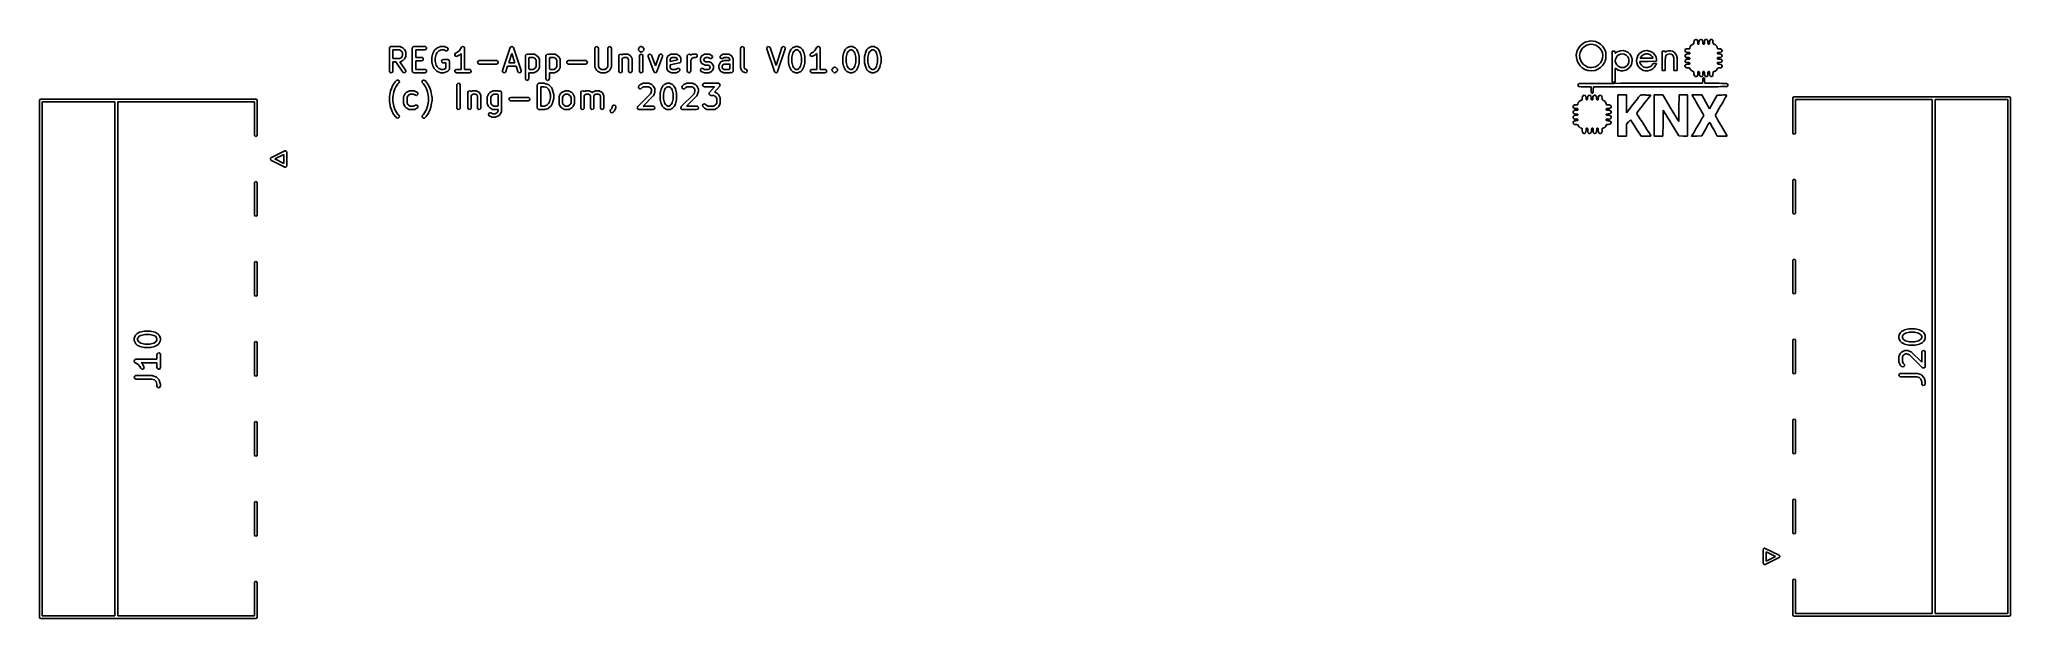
# Model space of a CAD drawing. Extents: x 68.3 to 154.7, y -118.7 to -93.4.
import ezdxf

# ---------------------------------------------------------------- set-up
doc = ezdxf.new("R2010")
doc.units = 0
doc.layers.add('BLACK', color=7, linetype='CONTINUOUS')

msp = doc.modelspace()

# ---------------------------------------------------------------- linework, layer by layer
at = {"layer": 'BLACK', "linetype": 'CONTINUOUS'}
for p, q in [((83.6618, -93.7498), (83.6635, -93.7401)), ((83.6618, -94.7498), (83.6618, -93.7498)), ((83.6629, -93.7368), (83.6646, -93.7339)), ((83.6635, -93.7401), (83.6629, -93.7368)), ((83.6646, -93.7339), (83.6663, -93.7242)), ((83.6663, -93.7242), (83.6788, -93.7092)), ((83.6788, -93.7092), (83.6886, -93.6924)), ((83.6886, -93.6924), (83.6949, -93.6901)), ((83.6949, -93.6901), (83.6993, -93.6849)), ((83.6993, -93.6849), (83.7185, -93.6815)), ((83.7185, -93.6815), (83.7368, -93.6748)), ((83.7368, -93.6748), (84.1177, -93.6748)), ((84.1, -93.8248), (83.8118, -93.8248)), ((83.8118, -93.8248), (83.8118, -94.1986)), ((84.1685, -93.8591), (84.1, -93.8248)), ((84.1177, -93.6748), (84.1434, -93.6793)), ((84.1434, -93.6793), (84.1468, -93.6822)), ((84.1468, -93.6822), (84.1513, -93.6827)), ((84.1513, -93.6827), (84.2465, -93.7304)), ((84.1989, -93.8895), (84.1685, -93.8591)), ((84.2332, -93.958), (84.1989, -93.8895)), ((84.1989, -94.134), (84.2332, -94.0654)), ((84.2332, -94.0654), (84.2332, -93.958)), ((84.2465, -93.7304), (84.2645, -93.7437)), ((84.2645, -93.7437), (84.266, -93.7444)), ((84.266, -93.7444), (84.3136, -93.792)), ((84.3136, -93.792), (84.3265, -93.8104)), ((84.3265, -93.8104), (84.3277, -93.8115)), ((84.3277, -93.8115), (84.3753, -93.9068)), ((84.3753, -93.9068), (84.3827, -93.9317)), ((84.3787, -94.1088), (84.3758, -94.1122)), ((84.3832, -94.0832), (84.3787, -94.1088)), ((84.3827, -93.9317), (84.3817, -93.9361)), ((84.3817, -93.9361), (84.3832, -93.9403)), ((84.3832, -93.9403), (84.3832, -94.0832)), ((84.6618, -93.7498), (84.6635, -93.7401)), ((84.6618, -94.7498), (84.6618, -93.7498)), ((84.6629, -93.7368), (84.6646, -93.7339)), ((84.6635, -93.7401), (84.6629, -93.7368)), ((84.6646, -93.7339), (84.6663, -93.7242)), ((84.6663, -93.7242), (84.6788, -93.7092)), ((84.6788, -93.7092), (84.6886, -93.6924)), ((84.6886, -93.6924), (84.6949, -93.6901)), ((84.6949, -93.6901), (84.6993, -93.6849)), ((84.6993, -93.6849), (84.7185, -93.6815)), ((84.7185, -93.6815), (84.7368, -93.6748)), ((84.7368, -93.6748), (85.213, -93.6748)), ((85.213, -93.8248), (84.8118, -93.8248)), ((84.8118, -93.8248), (84.8118, -94.151)), ((85.213, -93.6748), (85.2386, -93.6793)), ((85.2612, -93.8073), (85.213, -93.8248)), ((85.2386, -93.6793), (85.2779, -93.7123)), ((85.2868, -93.7628), (85.2612, -93.8073)), ((85.2779, -93.7123), (85.2868, -93.7628)), ((85.5212, -94.1602), (85.5688, -93.9697)), ((85.5688, -93.9697), (85.5741, -93.9579)), ((85.5741, -93.9579), (85.5745, -93.9544)), ((85.5745, -93.9544), (85.6221, -93.8591)), ((85.6221, -93.8591), (85.6354, -93.8411)), ((85.6354, -93.8411), (85.6361, -93.8396)), ((85.6361, -93.8396), (85.7314, -93.7444)), ((85.7123, -94.0141), (85.6689, -94.1876)), ((85.7508, -93.9371), (85.7123, -94.0141)), ((85.7314, -93.7444), (85.7527, -93.7295)), ((85.8249, -93.863), (85.7508, -93.9371)), ((85.7527, -93.7295), (85.7572, -93.7291)), ((85.7572, -93.7291), (85.7607, -93.7263)), ((85.7607, -93.7263), (85.9035, -93.6787)), ((85.9394, -93.8248), (85.8249, -93.863)), ((85.9035, -93.6787), (85.9257, -93.6754)), ((85.9257, -93.6754), (85.9273, -93.6748)), ((85.9273, -93.6748), (86.0701, -93.6748)), ((86.0524, -93.8248), (85.9394, -93.8248)), ((86.1318, -93.8645), (86.0524, -93.8248)), ((86.0701, -93.6748), (86.0958, -93.6793)), ((86.0958, -93.6793), (86.0992, -93.6822)), ((86.0992, -93.6822), (86.1037, -93.6827)), ((86.1037, -93.6827), (86.1989, -93.7304)), ((86.1828, -93.8704), (86.1318, -93.8645)), ((86.2256, -93.8421), (86.1828, -93.8704)), ((86.1989, -93.7304), (86.2198, -93.7459)), ((86.2198, -93.7459), (86.2402, -93.7929)), ((86.2402, -93.7929), (86.2256, -93.8421)), ((86.522, -94.0569), (86.5251, -94.0057)), ((86.5526, -94.0981), (86.522, -94.0569)), ((86.5251, -94.0057), (86.5604, -93.9685)), ((86.6025, -94.11), (86.5526, -94.0981)), ((86.5604, -93.9685), (86.6447, -93.9263)), ((86.6275, -94.1026), (86.6025, -94.11)), ((86.7227, -94.055), (86.6275, -94.1026)), ((86.6447, -93.9263), (86.7261, -93.8449)), ((86.7238, -94.0538), (86.7227, -94.055)), ((86.7422, -94.0409), (86.7238, -94.0538)), ((86.7261, -93.8449), (86.8172, -93.7082)), ((86.8046, -93.9785), (86.7422, -94.0409)), ((86.8046, -94.6748), (86.8046, -93.9785)), ((86.8172, -93.7082), (86.8352, -93.6894)), ((86.8352, -93.6894), (86.8394, -93.6882)), ((86.8394, -93.6882), (86.8421, -93.6849)), ((86.8421, -93.6849), (86.8636, -93.6811)), ((86.8636, -93.6811), (86.8845, -93.675)), ((86.8845, -93.675), (86.8884, -93.6767)), ((86.8884, -93.6767), (86.8927, -93.676)), ((86.8927, -93.676), (86.9115, -93.6868)), ((86.9115, -93.6868), (86.9314, -93.6956)), ((86.9314, -93.6956), (86.9334, -93.6995)), ((86.9334, -93.6995), (86.9371, -93.7016)), ((86.9371, -93.7016), (86.9445, -93.7221)), ((86.9445, -93.7221), (86.9542, -93.7416)), ((86.9542, -93.7416), (86.9532, -93.7458)), ((86.9532, -93.7458), (86.9546, -93.7498)), ((86.9546, -93.7498), (86.9546, -94.6748)), ((88.618, -94.7261), (88.9513, -93.7261)), ((89.0225, -93.987), (88.8885, -94.3891)), ((88.9513, -93.7261), (88.9637, -93.7032)), ((88.9637, -93.7032), (88.9656, -93.7021)), ((88.9656, -93.7021), (88.9664, -93.7001)), ((88.9664, -93.7001), (88.9872, -93.6888)), ((88.9872, -93.6888), (89.0075, -93.6763)), ((89.0075, -93.6763), (89.0096, -93.6767)), ((89.0096, -93.6767), (89.0115, -93.6756)), ((89.0115, -93.6756), (89.0347, -93.6804)), ((89.1565, -94.3891), (89.0225, -93.987)), ((89.0347, -93.6804), (89.0582, -93.6839)), ((89.0582, -93.6839), (89.0596, -93.6855)), ((89.0596, -93.6855), (89.0618, -93.6859)), ((89.0618, -93.6859), (89.0765, -93.7045)), ((89.0765, -93.7045), (89.0922, -93.7223)), ((89.0922, -93.7223), (89.0923, -93.7244)), ((89.0923, -93.7244), (89.0936, -93.7261)), ((89.0936, -93.7261), (89.427, -94.7261)), ((89.6142, -94.0832), (89.6187, -94.0575)), ((89.6142, -95.0832), (89.6142, -94.0832)), ((89.6187, -94.0575), (89.6517, -94.0182)), ((89.6517, -94.0182), (89.7022, -94.0093)), ((89.7022, -94.0093), (89.7311, -94.026)), ((89.7311, -94.026), (89.7509, -94.0161)), ((89.7509, -94.0161), (89.7758, -94.0086)), ((89.7758, -94.0086), (89.7802, -94.0097)), ((89.7802, -94.0097), (89.7844, -94.0082)), ((89.7844, -94.0082), (89.9749, -94.0082)), ((89.9749, -94.0082), (90.0005, -94.0127)), ((90.0005, -94.0127), (90.004, -94.0156)), ((90.004, -94.0156), (90.0084, -94.0161)), ((90.0084, -94.0161), (90.1037, -94.0637)), ((90.1037, -94.0637), (90.1217, -94.077)), ((90.1217, -94.077), (90.1231, -94.0777)), ((90.1231, -94.0777), (90.1708, -94.1254)), ((90.5189, -94.0832), (90.5234, -94.0575)), ((90.5189, -95.0832), (90.5189, -94.0832)), ((90.5234, -94.0575), (90.5564, -94.0182)), ((90.5564, -94.0182), (90.6069, -94.0093)), ((90.6069, -94.0093), (90.6358, -94.026)), ((90.6358, -94.026), (90.6556, -94.0161)), ((90.6556, -94.0161), (90.6806, -94.0086)), ((90.6806, -94.0086), (90.6849, -94.0097)), ((90.6849, -94.0097), (90.6892, -94.0082)), ((90.6892, -94.0082), (90.8796, -94.0082)), ((90.8796, -94.0082), (90.9053, -94.0127)), ((90.9053, -94.0127), (90.9087, -94.0156)), ((90.9087, -94.0156), (90.9132, -94.0161)), ((90.9132, -94.0161), (91.0084, -94.0637)), ((91.0084, -94.0637), (91.0264, -94.077)), ((91.0264, -94.077), (91.0279, -94.0777)), ((91.0279, -94.0777), (91.0755, -94.1254)), ((92.6618, -93.7498), (92.6663, -93.7242)), ((92.6618, -94.5593), (92.6618, -93.7498)), ((92.6663, -93.7242), (92.6993, -93.6849)), ((92.6993, -93.6849), (92.7498, -93.676)), ((92.7498, -93.676), (92.7942, -93.7016)), ((92.7942, -93.7016), (92.8118, -93.7498)), ((92.8118, -93.7498), (92.8118, -94.5416)), ((93.2332, -93.7498), (93.2377, -93.7242)), ((93.2332, -94.5416), (93.2332, -93.7498)), ((93.2377, -93.7242), (93.2707, -93.6849)), ((93.2707, -93.6849), (93.3212, -93.676)), ((93.3212, -93.676), (93.3657, -93.7016)), ((93.3657, -93.7016), (93.3832, -93.7498)), ((93.3832, -93.7498), (93.3832, -94.5593)), ((93.7094, -94.0832), (93.7139, -94.0575)), ((93.7094, -94.7498), (93.7094, -94.0832)), ((93.7139, -94.0575), (93.7469, -94.0182)), ((93.7469, -94.0182), (93.7974, -94.0093)), ((93.7974, -94.0093), (93.8419, -94.0349)), ((93.8419, -94.0349), (93.844, -94.0409)), ((93.844, -94.0409), (93.8937, -94.0161)), ((93.8937, -94.0161), (93.9187, -94.0086)), ((93.9187, -94.0086), (93.923, -94.0097)), ((93.923, -94.0097), (93.9273, -94.0082)), ((93.9273, -94.0082), (94.0701, -94.0082)), ((94.0701, -94.0082), (94.0958, -94.0127)), ((94.0958, -94.0127), (94.0992, -94.0156)), ((94.0992, -94.0156), (94.1037, -94.0161)), ((94.1037, -94.0161), (94.1989, -94.0637)), ((94.1989, -94.0637), (94.2198, -94.0792)), ((94.2198, -94.0792), (94.2243, -94.0895)), ((94.2243, -94.0895), (94.2324, -94.0972)), ((94.2324, -94.0972), (94.2801, -94.1925)), ((94.5668, -93.7909), (94.5697, -93.7848)), ((94.5719, -93.8097), (94.5668, -93.7909)), ((94.5691, -93.778), (94.5803, -93.7621)), ((94.5697, -93.7848), (94.5691, -93.778)), ((94.5736, -93.8291), (94.5719, -93.8097)), ((94.5792, -93.8372), (94.5736, -93.8291)), ((94.5801, -93.8405), (94.5792, -93.8372)), ((94.5828, -93.8424), (94.5801, -93.8405)), ((94.5803, -93.7621), (94.5885, -93.7444)), ((94.5885, -93.8505), (94.5828, -93.8424)), ((94.5885, -93.7444), (94.6361, -93.6968)), ((94.6361, -93.8981), (94.5885, -93.8505)), ((94.6142, -94.0832), (94.6187, -94.0575)), ((94.6142, -94.7498), (94.6142, -94.0832)), ((94.6187, -94.0575), (94.6517, -94.0182)), ((94.6361, -93.6968), (94.6442, -93.6911)), ((94.6538, -93.9063), (94.6361, -93.8981)), ((94.6442, -93.6911), (94.6461, -93.6884)), ((94.6461, -93.6884), (94.6494, -93.6875)), ((94.6494, -93.6875), (94.6495, -93.6874)), ((94.6495, -93.6874), (94.6517, -93.6849)), ((94.6517, -93.6849), (94.6536, -93.6845)), ((94.6517, -94.0182), (94.7022, -94.0093)), ((94.6536, -93.6845), (94.6575, -93.6818)), ((94.6697, -93.9175), (94.6538, -93.9063)), ((94.6575, -93.6818), (94.6769, -93.6801)), ((94.6732, -93.9172), (94.6697, -93.9175)), ((94.6761, -93.9189), (94.6732, -93.9172)), ((94.6795, -93.9183), (94.6761, -93.9189)), ((94.6769, -93.6801), (94.6957, -93.6751)), ((94.6826, -93.9198), (94.6795, -93.9183)), ((94.7014, -93.9147), (94.6826, -93.9198)), ((94.6957, -93.6751), (94.6988, -93.6766)), ((94.6988, -93.6766), (94.7022, -93.676)), ((94.7209, -93.913), (94.7014, -93.9147)), ((94.7022, -93.676), (94.7052, -93.6777)), ((94.7022, -94.0093), (94.7466, -94.0349)), ((94.7052, -93.6777), (94.7086, -93.6774)), ((94.7086, -93.6774), (94.7245, -93.6886)), ((94.7247, -93.9104), (94.7209, -93.913)), ((94.7245, -93.6886), (94.7422, -93.6968)), ((94.7267, -93.91), (94.7247, -93.9104)), ((94.7288, -93.9075), (94.7267, -93.91)), ((94.729, -93.9074), (94.7288, -93.9075)), ((94.7322, -93.9065), (94.729, -93.9074)), ((94.7341, -93.9038), (94.7322, -93.9065)), ((94.7422, -93.8981), (94.7341, -93.9038)), ((94.7422, -93.6968), (94.7898, -93.7444)), ((94.7898, -93.8505), (94.7422, -93.8981)), ((94.7466, -94.0349), (94.7642, -94.0832)), ((94.7642, -94.0832), (94.7642, -94.7498)), ((94.7898, -93.7444), (94.7955, -93.7525)), ((94.798, -93.8328), (94.7898, -93.8505)), ((94.7955, -93.7525), (94.7982, -93.7544)), ((94.8092, -93.8168), (94.798, -93.8328)), ((94.7982, -93.7544), (94.7991, -93.7576)), ((94.7991, -93.7576), (94.8048, -93.7657)), ((94.8048, -93.7657), (94.8064, -93.7852)), ((94.8064, -93.7852), (94.8115, -93.804)), ((94.8115, -93.804), (94.8086, -93.8101)), ((94.8086, -93.8101), (94.8092, -93.8168)), ((94.9951, -94.0827), (95.013, -94.0346)), ((94.9995, -94.1084), (94.9951, -94.0827)), ((95.2376, -94.775), (94.9995, -94.1084)), ((95.013, -94.0346), (95.0575, -94.0092)), ((95.0575, -94.0092), (95.108, -94.0184)), ((95.108, -94.0184), (95.1407, -94.0579)), ((95.1407, -94.0579), (95.3082, -94.5268)), ((95.3082, -94.5268), (95.4757, -94.0579)), ((95.6169, -94.1084), (95.3788, -94.775)), ((95.4757, -94.0579), (95.4886, -94.0353)), ((95.4886, -94.0353), (95.5328, -94.0094)), ((95.5328, -94.0094), (95.5834, -94.018)), ((95.5834, -94.018), (95.6166, -94.0571)), ((95.6166, -94.0571), (95.6169, -94.1084)), ((95.8126, -94.1925), (95.8602, -94.0972)), ((95.8602, -94.0972), (95.8757, -94.0763)), ((95.8757, -94.0763), (95.886, -94.0718)), ((95.886, -94.0718), (95.8937, -94.0637)), ((95.8937, -94.0637), (95.989, -94.0161)), ((95.989, -94.0161), (96.0139, -94.0086)), ((96.0139, -94.0086), (96.0183, -94.0097)), ((96.0183, -94.0097), (96.0225, -94.0082)), ((96.0225, -94.0082), (96.213, -94.0082)), ((96.213, -94.0082), (96.2386, -94.0127)), ((96.2386, -94.0127), (96.2421, -94.0156)), ((96.2421, -94.0156), (96.2465, -94.0161)), ((96.2465, -94.0161), (96.3417, -94.0637)), ((96.3417, -94.0637), (96.3627, -94.0792)), ((96.3627, -94.0792), (96.3671, -94.0895)), ((96.3671, -94.0895), (96.3753, -94.0972)), ((96.3753, -94.0972), (96.4229, -94.1925)), ((96.7094, -94.0832), (96.7139, -94.0575)), ((96.7094, -94.7498), (96.7094, -94.0832)), ((96.7139, -94.0575), (96.7469, -94.0182)), ((96.7469, -94.0182), (96.7974, -94.0093)), ((96.7974, -94.0093), (96.8419, -94.0349)), ((96.8419, -94.0349), (96.8514, -94.0611)), ((96.8514, -94.0611), (96.9413, -94.0161)), ((96.9413, -94.0161), (96.9663, -94.0086)), ((96.9663, -94.0086), (96.9707, -94.0097)), ((96.9707, -94.0097), (96.9749, -94.0082)), ((96.9749, -94.0082), (97.0701, -94.0082)), ((97.0701, -94.0082), (97.0958, -94.0127)), ((97.0958, -94.0127), (97.1351, -94.0457)), ((97.144, -94.0962), (97.1183, -94.1406)), ((97.1351, -94.0457), (97.144, -94.0962)), ((97.2887, -94.1925), (97.3364, -94.0972)), ((97.3364, -94.0972), (97.3519, -94.0763)), ((97.3519, -94.0763), (97.3622, -94.0718)), ((97.3622, -94.0718), (97.3699, -94.0637)), ((97.3699, -94.0637), (97.4651, -94.0161)), ((97.4651, -94.0161), (97.4901, -94.0086)), ((97.4901, -94.0086), (97.4945, -94.0097)), ((97.4945, -94.0097), (97.4987, -94.0082)), ((97.4987, -94.0082), (97.6415, -94.0082)), ((97.6415, -94.0082), (97.6672, -94.0127)), ((97.6672, -94.0127), (97.6706, -94.0156)), ((97.6706, -94.0156), (97.6751, -94.0161)), ((97.6751, -94.0161), (97.7703, -94.0637)), ((97.7703, -94.0637), (97.7912, -94.0792)), ((97.7912, -94.0792), (97.8116, -94.1263)), ((98.1411, -94.1522), (98.1442, -94.1009)), ((98.1442, -94.1009), (98.1794, -94.0637)), ((98.1794, -94.0637), (98.2747, -94.0161)), ((98.2747, -94.0161), (98.2996, -94.0086)), ((98.2996, -94.0086), (98.304, -94.0097)), ((98.304, -94.0097), (98.3082, -94.0082)), ((98.3082, -94.0082), (98.4987, -94.0082)), ((98.4987, -94.0082), (98.5243, -94.0127)), ((98.5243, -94.0127), (98.5278, -94.0156)), ((98.5278, -94.0156), (98.5322, -94.0161)), ((98.5322, -94.0161), (98.6275, -94.0637)), ((98.6275, -94.0637), (98.6484, -94.0792)), ((98.6484, -94.0792), (98.6529, -94.0895)), ((98.6529, -94.0895), (98.661, -94.0972)), ((98.661, -94.0972), (98.7086, -94.1925)), ((99.0427, -93.7498), (99.0473, -93.7242)), ((99.0427, -94.607), (99.0427, -93.7498)), ((99.0473, -93.7242), (99.0802, -93.6849)), ((99.0802, -93.6849), (99.1308, -93.676)), ((99.1308, -93.676), (99.1752, -93.7016)), ((99.1752, -93.7016), (99.1927, -93.7498)), ((99.1927, -93.7498), (99.1927, -94.5893)), ((100.186, -93.7478), (100.204, -93.7001)), ((100.189, -93.7735), (100.186, -93.7478)), ((100.523, -94.7735), (100.189, -93.7735)), ((100.204, -93.7001), (100.25, -93.6756)), ((100.25, -93.6756), (100.3, -93.6859)), ((100.3, -93.6859), (100.332, -93.7261)), ((100.332, -93.7261), (100.594, -94.5126)), ((100.594, -94.5126), (100.856, -93.7261)), ((100.998, -93.7735), (100.665, -94.7735)), ((100.856, -93.7261), (100.869, -93.7032)), ((100.869, -93.7032), (100.912, -93.6763)), ((100.912, -93.6763), (100.963, -93.6839)), ((100.963, -93.6839), (100.997, -93.7223)), ((100.997, -93.7223), (100.998, -93.7735)), ((101.14, -94.1126), (101.188, -93.9221)), ((101.188, -93.9221), (101.193, -93.9103)), ((101.193, -93.9103), (101.194, -93.9068)), ((101.194, -93.9068), (101.241, -93.8115)), ((101.241, -93.8115), (101.254, -93.7935)), ((101.254, -93.7935), (101.255, -93.792)), ((101.255, -93.792), (101.303, -93.7444)), ((101.331, -93.9665), (101.288, -94.14)), ((101.303, -93.7444), (101.321, -93.7315)), ((101.321, -93.7315), (101.322, -93.7304)), ((101.322, -93.7304), (101.418, -93.6827)), ((101.37, -93.8895), (101.331, -93.9665)), ((101.4, -93.8591), (101.37, -93.8895)), ((101.469, -93.8248), (101.4, -93.8591)), ((101.418, -93.6827), (101.442, -93.6753)), ((101.442, -93.6753), (101.447, -93.6764)), ((101.447, -93.6764), (101.451, -93.6748)), ((101.451, -93.6748), (101.546, -93.6748)), ((101.529, -93.8248), (101.469, -93.8248)), ((101.597, -93.8591), (101.529, -93.8248)), ((101.546, -93.6748), (101.572, -93.6793)), ((101.572, -93.6793), (101.575, -93.6822)), ((101.575, -93.6822), (101.58, -93.6827)), ((101.58, -93.6827), (101.675, -93.7304)), ((101.628, -93.8895), (101.597, -93.8591)), ((101.666, -93.9665), (101.628, -93.8895)), ((101.709, -94.14), (101.666, -93.9665)), ((101.675, -93.7304), (101.693, -93.7437)), ((101.693, -93.7437), (101.695, -93.7444)), ((101.695, -93.7444), (101.742, -93.792)), ((101.742, -93.792), (101.755, -93.8104)), ((101.755, -93.8104), (101.756, -93.8115)), ((101.756, -93.8115), (101.804, -93.9068)), ((101.804, -93.9068), (101.808, -93.9192)), ((101.808, -93.9192), (101.81, -93.9221)), ((101.81, -93.9221), (101.857, -94.1126)), ((102.093, -94.0569), (102.097, -94.0057)), ((102.124, -94.0981), (102.093, -94.0569)), ((102.097, -94.0057), (102.132, -93.9685)), ((102.174, -94.11), (102.124, -94.0981)), ((102.132, -93.9685), (102.216, -93.9263)), ((102.199, -94.1026), (102.174, -94.11)), ((102.294, -94.055), (102.199, -94.1026)), ((102.216, -93.9263), (102.298, -93.8449)), ((102.295, -94.0538), (102.294, -94.055)), ((102.314, -94.0409), (102.295, -94.0538)), ((102.298, -93.8449), (102.389, -93.7082)), ((102.376, -93.9785), (102.314, -94.0409)), ((102.376, -94.6748), (102.376, -93.9785)), ((102.389, -93.7082), (102.407, -93.6894)), ((102.407, -93.6894), (102.411, -93.6882)), ((102.411, -93.6882), (102.414, -93.6849)), ((102.414, -93.6849), (102.435, -93.6811)), ((102.435, -93.6811), (102.456, -93.675)), ((102.456, -93.675), (102.46, -93.6767)), ((102.46, -93.6767), (102.464, -93.676)), ((102.464, -93.676), (102.483, -93.6868)), ((102.483, -93.6868), (102.503, -93.6956)), ((102.503, -93.6956), (102.505, -93.6995)), ((102.505, -93.6995), (102.509, -93.7016)), ((102.509, -93.7016), (102.516, -93.7221)), ((102.516, -93.7221), (102.526, -93.7416)), ((102.526, -93.7416), (102.525, -93.7458)), ((102.525, -93.7458), (102.526, -93.7498)), ((102.526, -93.7498), (102.526, -94.6748)), ((103.521, -94.1126), (103.569, -93.9221)), ((103.569, -93.9221), (103.574, -93.9103)), ((103.574, -93.9068), (103.622, -93.8115)), ((103.574, -93.9103), (103.574, -93.9068)), ((103.622, -93.8115), (103.635, -93.7935)), ((103.635, -93.7935), (103.636, -93.792)), ((103.636, -93.792), (103.684, -93.7444)), ((103.712, -93.9665), (103.669, -94.14)), ((103.684, -93.7444), (103.702, -93.7315)), ((103.702, -93.7315), (103.703, -93.7304)), ((103.703, -93.7304), (103.798, -93.6827)), ((103.751, -93.8895), (103.712, -93.9665)), ((103.781, -93.8591), (103.751, -93.8895)), ((103.85, -93.8248), (103.781, -93.8591)), ((103.798, -93.6827), (103.823, -93.6753)), ((103.823, -93.6753), (103.828, -93.6764)), ((103.828, -93.6764), (103.832, -93.6748)), ((103.832, -93.6748), (103.927, -93.6748)), ((103.91, -93.8248), (103.85, -93.8248)), ((103.978, -93.8591), (103.91, -93.8248)), ((103.927, -93.6748), (103.953, -93.6793)), ((103.953, -93.6793), (103.956, -93.6822)), ((103.956, -93.6822), (103.961, -93.6827)), ((103.961, -93.6827), (104.056, -93.7304)), ((104.008, -93.8895), (103.978, -93.8591)), ((104.047, -93.9665), (104.008, -93.8895)), ((104.09, -94.14), (104.047, -93.9665)), ((104.056, -93.7304), (104.074, -93.7437)), ((104.074, -93.7437), (104.076, -93.7444)), ((104.076, -93.7444), (104.123, -93.792)), ((104.123, -93.792), (104.136, -93.8104)), ((104.136, -93.8104), (104.137, -93.8115)), ((104.137, -93.8115), (104.185, -93.9068)), ((104.185, -93.9068), (104.189, -93.9192)), ((104.189, -93.9192), (104.19, -93.9221)), ((104.19, -93.9221), (104.238, -94.1126)), ((104.474, -94.1126), (104.521, -93.9221)), ((104.521, -93.9221), (104.526, -93.9103)), ((104.526, -93.9103), (104.527, -93.9068)), ((104.527, -93.9068), (104.574, -93.8115)), ((104.574, -93.8115), (104.588, -93.7935)), ((104.588, -93.7935), (104.589, -93.792)), ((104.589, -93.792), (104.636, -93.7444)), ((104.665, -93.9665), (104.621, -94.14)), ((104.636, -93.7444), (104.654, -93.7315)), ((104.654, -93.7315), (104.656, -93.7304)), ((104.656, -93.7304), (104.751, -93.6827)), ((104.703, -93.8895), (104.665, -93.9665)), ((104.734, -93.8591), (104.703, -93.8895)), ((104.802, -93.8248), (104.734, -93.8591)), ((104.751, -93.6827), (104.776, -93.6753)), ((104.776, -93.6753), (104.78, -93.6764)), ((104.78, -93.6764), (104.784, -93.6748)), ((104.784, -93.6748), (104.88, -93.6748)), ((104.862, -93.8248), (104.802, -93.8248)), ((104.93, -93.8591), (104.862, -93.8248)), ((104.88, -93.6748), (104.905, -93.6793)), ((104.905, -93.6793), (104.909, -93.6822)), ((104.909, -93.6822), (104.913, -93.6827)), ((104.913, -93.6827), (105.008, -93.7304)), ((104.961, -93.8895), (104.93, -93.8591)), ((104.999, -93.9665), (104.961, -93.8895)), ((105.043, -94.14), (104.999, -93.9665)), ((105.008, -93.7304), (105.026, -93.7437)), ((105.026, -93.7437), (105.028, -93.7444)), ((105.028, -93.7444), (105.076, -93.792)), ((105.076, -93.792), (105.088, -93.8104)), ((105.088, -93.8104), (105.09, -93.8115)), ((105.09, -93.8115), (105.137, -93.9068)), ((105.137, -93.9068), (105.141, -93.9192)), ((105.141, -93.9192), (105.143, -93.9221)), ((105.143, -93.9221), (105.19, -94.1126)), ((135.649, -94.0282), (135.655, -93.9856)), ((135.649, -94.0286), (135.649, -94.0282)), ((135.649, -94.0289), (135.649, -94.0286)), ((135.649, -94.048), (135.649, -94.0289)), ((135.651, -94.1592), (135.649, -94.048)), ((135.655, -93.9849), (135.693, -93.8493)), ((135.655, -93.9853), (135.655, -93.9849)), ((135.655, -93.9856), (135.655, -93.9853)), ((135.693, -93.8483), (135.753, -93.7309)), ((135.693, -93.8489), (135.693, -93.8483)), ((135.693, -93.8493), (135.693, -93.8489)), ((135.753, -93.7306), (135.754, -93.7301)), ((135.753, -93.7309), (135.753, -93.7306)), ((135.754, -93.7301), (135.832, -93.6315)), ((135.815, -93.9387), (135.794, -94.0483)), ((135.794, -94.0483), (135.799, -94.164)), ((135.859, -93.838), (135.815, -93.9387)), ((135.832, -93.6315), (135.833, -93.6312)), ((135.833, -93.6308), (135.927, -93.5515)), ((135.833, -93.6312), (135.833, -93.6308)), ((135.924, -93.7494), (135.859, -93.838)), ((136.006, -93.6761), (135.924, -93.7494)), ((135.927, -93.5515), (135.928, -93.5513)), ((135.928, -93.551), (136.034, -93.4916)), ((135.928, -93.5513), (135.928, -93.551)), ((136.103, -93.6211), (136.006, -93.6761)), ((136.034, -93.4915), (136.035, -93.4912)), ((136.034, -93.4916), (136.034, -93.4915)), ((136.035, -93.4912), (136.149, -93.4522)), ((136.211, -93.5875), (136.103, -93.6211)), ((136.149, -93.4523), (136.15, -93.452)), ((136.149, -93.4522), (136.149, -93.4523)), ((136.15, -93.452), (136.268, -93.4341)), ((136.327, -93.5785), (136.211, -93.5875)), ((136.268, -93.4341), (136.269, -93.4342)), ((136.269, -93.4342), (136.269, -93.434)), ((136.269, -93.434), (136.389, -93.4376)), ((136.45, -93.5971), (136.327, -93.5785)), ((136.389, -93.4376), (136.39, -93.4378)), ((136.39, -93.4378), (136.39, -93.4377)), ((136.39, -93.4377), (136.508, -93.4634)), ((136.501, -93.6148), (136.45, -93.5971)), ((136.596, -93.6709), (136.501, -93.6148)), ((136.508, -93.4634), (136.508, -93.4637)), ((136.508, -93.4637), (136.509, -93.4637)), ((136.509, -93.4637), (136.62, -93.512)), ((136.681, -93.7501), (136.596, -93.6709)), ((136.62, -93.512), (136.621, -93.5124)), ((136.621, -93.5124), (136.621, -93.5125)), ((136.621, -93.5125), (136.724, -93.584)), ((136.748, -93.8472), (136.681, -93.7501)), ((136.724, -93.584), (136.724, -93.5845)), ((136.724, -93.5845), (136.724, -93.5847)), ((136.724, -93.5847), (136.814, -93.68)), ((136.794, -93.9567), (136.748, -93.8472)), ((136.811, -94.0658), (136.794, -93.9567)), ((136.801, -94.1807), (136.811, -94.0658)), ((136.814, -93.68), (136.814, -93.6805)), ((136.814, -93.6805), (136.814, -93.6808)), ((136.814, -93.6808), (136.884, -93.7934)), ((136.884, -93.7934), (136.884, -93.7936)), ((136.884, -93.7936), (136.884, -93.7938)), ((136.884, -93.7938), (136.911, -93.8497)), ((136.911, -93.8497), (136.911, -93.8499)), ((136.911, -93.8499), (136.911, -93.85)), ((136.911, -93.85), (136.928, -93.8936)), ((136.928, -93.8936), (136.928, -93.894)), ((136.928, -93.894), (136.929, -93.8943)), ((136.929, -93.8943), (136.938, -93.9358)), ((136.938, -93.9358), (136.938, -93.9361)), ((136.938, -93.9361), (136.939, -93.9365)), ((136.939, -93.9365), (136.943, -93.9858)), ((136.943, -93.9858), (136.943, -93.9859)), ((136.943, -93.9859), (136.943, -93.9861)), ((136.943, -93.9861), (136.944, -94.0533)), ((136.944, -94.0533), (136.944, -94.0534)), ((136.944, -94.0534), (136.944, -94.0534)), ((136.944, -94.0534), (136.944, -94.0855)), ((136.944, -94.0855), (136.944, -94.0855)), ((136.944, -94.0855), (136.944, -94.0855)), ((136.944, -94.0855), (136.944, -94.1621)), ((137.212, -93.8791), (137.214, -93.8756)), ((137.212, -94.3172), (137.212, -93.8791)), ((137.214, -93.8756), (137.217, -93.8741)), ((137.217, -93.8741), (137.281, -93.8741)), ((137.281, -93.8741), (137.281, -93.8742)), ((137.281, -93.8742), (137.281, -93.8741)), ((137.281, -93.8741), (137.322, -93.876)), ((137.322, -93.876), (137.323, -93.8765)), ((137.323, -93.8765), (137.324, -93.8766)), ((137.324, -93.8766), (137.342, -93.8868)), ((137.342, -93.8868), (137.342, -93.887)), ((137.342, -93.887), (137.342, -93.8871)), ((137.342, -93.8871), (137.343, -93.8885)), ((137.343, -93.8885), (137.344, -93.8899)), ((137.344, -93.8899), (137.344, -93.8901)), ((137.344, -93.8901), (137.344, -93.8903)), ((137.344, -93.8903), (137.349, -93.9156)), ((137.349, -93.9156), (137.349, -93.9161)), ((137.349, -93.9161), (137.349, -93.9165)), ((137.349, -93.9165), (137.349, -93.9263)), ((137.349, -93.9263), (137.355, -93.9602)), ((137.355, -93.9602), (137.365, -93.9678)), ((137.365, -93.9678), (137.381, -93.9534)), ((137.381, -93.9534), (137.382, -93.9534)), ((137.382, -93.953), (137.401, -93.937)), ((137.382, -93.9534), (137.382, -93.953)), ((137.439, -94.091), (137.388, -94.166)), ((137.401, -93.937), (137.402, -93.9369)), ((137.402, -93.9366), (137.441, -93.9139)), ((137.402, -93.9369), (137.402, -93.9366)), ((137.505, -94.0375), (137.439, -94.091)), ((137.441, -93.9138), (137.475, -93.897)), ((137.441, -93.9139), (137.441, -93.9138)), ((137.441, -93.9139), (137.441, -93.9139)), ((137.475, -93.897), (137.476, -93.8967)), ((137.475, -93.897), (137.475, -93.897)), ((137.476, -93.8967), (137.584, -93.8625)), ((137.583, -94.0062), (137.505, -94.0375)), ((137.666, -93.9982), (137.583, -94.0062)), ((137.584, -93.8625), (137.585, -93.8625)), ((137.585, -93.8622), (137.695, -93.8574)), ((137.585, -93.8625), (137.585, -93.8622)), ((137.75, -94.0145), (137.666, -93.9982)), ((137.695, -93.8574), (137.695, -93.8576)), ((137.695, -93.8576), (137.696, -93.8575)), ((137.696, -93.8575), (137.802, -93.8802)), ((137.83, -94.056), (137.75, -94.0145)), ((137.802, -93.8802), (137.802, -93.8806)), ((137.802, -93.8806), (137.803, -93.8806)), ((137.803, -93.8806), (137.9, -93.929)), ((137.901, -94.1238), (137.83, -94.056)), ((137.9, -93.929), (137.9, -93.9294)), ((137.9, -93.9294), (137.901, -93.9296)), ((137.901, -93.9296), (137.985, -94.0018)), ((137.985, -94.0018), (137.985, -94.0024)), ((137.985, -94.0024), (137.986, -94.0028)), ((137.986, -94.0028), (138.052, -94.0969)), ((138.052, -94.0969), (138.052, -94.0973)), ((138.052, -94.0973), (138.052, -94.0976)), ((138.052, -94.0976), (138.067, -94.1282)), ((138.307, -94.175), (138.349, -94.0706)), ((138.349, -94.0706), (138.35, -94.0701)), ((138.35, -94.0694), (138.419, -93.9816)), ((138.35, -94.0701), (138.35, -94.0694)), ((138.419, -93.9813), (138.42, -93.9807)), ((138.419, -93.9816), (138.419, -93.9813)), ((138.42, -93.9807), (138.514, -93.9113)), ((138.532, -94.0721), (138.474, -94.1416)), ((138.514, -93.9113), (138.515, -93.9112)), ((138.515, -93.9109), (138.536, -93.8996)), ((138.515, -93.9112), (138.515, -93.9109)), ((138.606, -94.0244), (138.532, -94.0721)), ((138.536, -93.8996), (138.537, -93.8995)), ((138.537, -93.8993), (138.638, -93.8647)), ((138.537, -93.8995), (138.537, -93.8993)), ((138.692, -94.0005), (138.606, -94.0244)), ((138.638, -93.8647), (138.639, -93.8647)), ((138.639, -93.8647), (138.64, -93.8645)), ((138.64, -93.8645), (138.743, -93.857)), ((138.781, -94.0022), (138.692, -94.0005)), ((138.743, -93.857), (138.744, -93.8572)), ((138.744, -93.8572), (138.745, -93.8571)), ((138.745, -93.8571), (138.846, -93.8743)), ((138.868, -94.0317), (138.781, -94.0022)), ((138.846, -93.8743), (138.847, -93.8746)), ((138.847, -93.8746), (138.847, -93.8746)), ((138.847, -93.8746), (138.942, -93.9137)), ((138.877, -94.0368), (138.868, -94.0317)), ((138.922, -94.0704), (138.877, -94.0368)), ((138.964, -94.1119), (138.922, -94.0704)), ((138.942, -93.9137), (138.943, -93.9141)), ((138.943, -93.9141), (138.943, -93.9142)), ((138.943, -93.9142), (139.027, -93.9727)), ((139.027, -93.9727), (139.027, -93.9732)), ((139.027, -93.9732), (139.028, -93.9734)), ((139.028, -93.9734), (139.095, -94.0486)), ((139.095, -94.0486), (139.095, -94.0492)), ((139.095, -94.0492), (139.096, -94.0496)), ((139.096, -94.0496), (139.142, -94.139)), ((139.403, -93.8791), (139.404, -93.8756)), ((139.403, -94.7205), (139.403, -93.8791)), ((139.404, -93.8756), (139.408, -93.8741)), ((139.408, -93.8741), (139.471, -93.8741)), ((139.471, -93.8741), (139.472, -93.8742)), ((139.472, -93.8742), (139.472, -93.8741)), ((139.472, -93.8741), (139.515, -93.8777)), ((139.515, -93.8777), (139.516, -93.8783)), ((139.516, -93.8783), (139.518, -93.8786)), ((139.518, -93.8786), (139.536, -93.891)), ((139.536, -93.891), (139.536, -93.891)), ((139.536, -93.891), (139.536, -93.891)), ((139.536, -93.891), (139.537, -93.8925)), ((139.537, -93.8925), (139.538, -93.8941)), ((139.538, -93.8941), (139.538, -93.8942)), ((139.538, -93.8942), (139.538, -93.8942)), ((139.538, -93.8942), (139.54, -93.903)), ((139.54, -93.903), (139.545, -93.9181)), ((139.545, -93.9181), (139.546, -93.9182)), ((139.546, -93.9182), (139.619, -93.884)), ((139.572, -94.0912), (139.558, -94.1307)), ((139.591, -94.0605), (139.572, -94.0912)), ((139.617, -94.0337), (139.591, -94.0605)), ((139.629, -94.0252), (139.617, -94.0337)), ((139.619, -93.884), (139.62, -93.884)), ((139.62, -93.8838), (139.68, -93.8654)), ((139.62, -93.884), (139.62, -93.8838)), ((139.682, -94.0053), (139.629, -94.0252)), ((139.68, -93.8654), (139.681, -93.8655)), ((139.681, -93.8652), (139.739, -93.8603)), ((139.681, -93.8655), (139.681, -93.8652)), ((139.746, -94.0015), (139.682, -94.0053)), ((139.739, -93.8603), (139.739, -93.8604)), ((139.739, -93.8604), (139.74, -93.8603)), ((139.74, -93.8603), (139.768, -93.8618)), ((139.808, -94.0134), (139.746, -94.0015)), ((139.768, -93.8618), (139.768, -93.862)), ((139.768, -93.862), (139.769, -93.8619)), ((139.769, -93.8619), (139.864, -93.8838)), ((139.856, -94.0407), (139.808, -94.0134)), ((139.869, -94.0544), (139.856, -94.0407)), ((139.864, -93.8838), (139.865, -93.8843)), ((139.865, -93.8843), (139.866, -93.8844)), ((139.866, -93.8844), (139.944, -93.9331)), ((139.89, -94.0839), (139.869, -94.0544)), ((139.905, -94.122), (139.89, -94.0839)), ((139.944, -93.9331), (139.944, -93.9338)), ((139.944, -93.9338), (139.945, -93.9342)), ((139.945, -93.9342), (140.006, -94.0097)), ((140.006, -94.0097), (140.007, -94.0102)), ((140.007, -94.0102), (140.007, -94.0105)), ((140.007, -94.0105), (140.022, -94.0375)), ((140.022, -94.0375), (140.022, -94.0377)), ((140.022, -94.0377), (140.022, -94.0378)), ((140.022, -94.0378), (140.036, -94.0682)), ((140.036, -94.0682), (140.036, -94.0684)), ((140.036, -94.0684), (140.036, -94.0686)), ((140.036, -94.0686), (140.047, -94.0964)), ((140.047, -94.0964), (140.047, -94.0968)), ((140.047, -94.0968), (140.047, -94.097)), ((140.047, -94.097), (140.055, -94.1278)), ((140.41, -94.0806), (140.426, -94.0443)), ((140.41, -94.0821), (140.41, -94.0806)), ((140.41, -94.0837), (140.41, -94.0821)), ((140.418, -94.1166), (140.41, -94.0837)), ((140.412, -93.8679), (140.42, -93.8197)), ((140.412, -93.8695), (140.412, -93.8679)), ((140.412, -93.871), (140.412, -93.8695)), ((140.428, -93.9038), (140.412, -93.871)), ((140.42, -93.8197), (140.421, -93.8194)), ((140.421, -93.8172), (140.432, -93.7971)), ((140.421, -93.8176), (140.421, -93.8172)), ((140.421, -93.8179), (140.421, -93.8176)), ((140.421, -93.8189), (140.421, -93.8179)), ((140.421, -93.8194), (140.421, -93.8189)), ((140.426, -94.0435), (140.427, -94.042)), ((140.426, -94.0439), (140.426, -94.0435)), ((140.426, -94.0443), (140.426, -94.0439)), ((140.427, -94.0415), (140.447, -94.0185)), ((140.427, -94.0418), (140.427, -94.0415)), ((140.427, -94.042), (140.427, -94.0418)), ((140.43, -93.905), (140.428, -93.9038)), ((140.431, -93.9062), (140.43, -93.905)), ((140.474, -93.925), (140.431, -93.9062)), ((140.432, -93.7971), (140.433, -93.7962)), ((140.433, -93.7962), (140.434, -93.7951)), ((140.434, -93.7951), (140.454, -93.7843)), ((140.447, -94.0185), (140.448, -94.018)), ((140.448, -94.018), (140.449, -94.0172)), ((140.449, -94.0172), (140.476, -94.0056)), ((140.454, -93.7843), (140.455, -93.7842)), ((140.455, -93.7842), (140.456, -93.7838)), ((140.456, -93.7838), (140.493, -93.7795)), ((140.475, -93.925), (140.474, -93.925)), ((140.476, -93.9254), (140.475, -93.925)), ((140.547, -93.9315), (140.476, -93.9254)), ((140.476, -94.0056), (140.477, -94.0056)), ((140.477, -94.0052), (140.522, -94.0013)), ((140.477, -94.0056), (140.477, -94.0052)), ((140.493, -93.7795), (140.493, -93.7796)), ((140.493, -93.7796), (140.494, -93.7795)), ((140.494, -93.7795), (140.535, -93.7789)), ((140.522, -94.0013), (140.522, -94.0014)), ((140.522, -94.0014), (140.523, -94.0013)), ((140.523, -94.0013), (140.543, -94.0011)), ((140.535, -93.7789), (140.535, -93.7789)), ((140.535, -93.7789), (140.535, -93.7789)), ((140.535, -93.7789), (140.625, -93.7789)), ((140.543, -94.0011), (140.593, -94.0001)), ((140.547, -93.9315), (140.547, -93.9314)), ((140.547, -93.9314), (140.547, -93.9315)), ((140.584, -93.9321), (140.547, -93.9315)), ((140.613, -93.9362), (140.584, -93.9321)), ((140.593, -94.0001), (140.616, -93.9951)), ((140.623, -93.9457), (140.613, -93.9362)), ((140.616, -93.9951), (140.624, -93.9843)), ((140.625, -93.9665), (140.623, -93.9457)), ((140.624, -93.9843), (140.625, -93.9665)), ((140.625, -93.7306), (140.626, -93.73)), ((140.625, -93.7789), (140.625, -93.7306)), ((140.626, -93.7294), (140.64, -93.6712)), ((140.626, -93.73), (140.626, -93.7294)), ((140.64, -93.6712), (140.641, -93.6704)), ((140.641, -93.6694), (140.679, -93.619)), ((140.641, -93.6704), (140.641, -93.6694)), ((140.679, -93.619), (140.68, -93.6185)), ((140.68, -93.6178), (140.734, -93.5845)), ((140.68, -93.6185), (140.68, -93.6178)), ((140.734, -93.5845), (140.735, -93.5844)), ((140.735, -93.5844), (140.736, -93.584)), ((140.736, -93.584), (140.756, -93.5783)), ((140.756, -93.5783), (140.783, -93.5706)), ((140.756, -93.5783), (140.756, -93.5783)), ((140.756, -93.5783), (140.756, -93.5783)), ((140.783, -93.5706), (140.795, -93.5573)), ((140.795, -93.5573), (140.8, -93.5268)), ((140.8, -93.4967), (140.809, -93.429)), ((140.8, -93.4969), (140.8, -93.4967)), ((140.8, -93.4972), (140.8, -93.4969)), ((140.8, -93.5268), (140.8, -93.4972)), ((140.809, -93.4269), (140.835, -93.3853)), ((140.809, -93.428), (140.809, -93.4269)), ((140.809, -93.429), (140.809, -93.428)), ((140.835, -93.3853), (140.837, -93.3844)), ((140.837, -93.3844), (140.838, -93.3833)), ((140.838, -93.3833), (140.882, -93.3668)), ((140.882, -93.3668), (140.883, -93.3665)), ((140.882, -93.3668), (140.882, -93.3668)), ((140.883, -93.3665), (140.893, -93.3661)), ((140.893, -93.3661), (140.894, -93.3664)), ((140.894, -93.3664), (140.894, -93.3664)), ((140.894, -93.3664), (140.932, -93.3789)), ((140.932, -93.3789), (140.934, -93.38)), ((140.934, -93.38), (140.935, -93.3811)), ((140.935, -93.3811), (140.958, -93.4196)), ((140.958, -93.4196), (140.959, -93.4206)), ((140.959, -93.4206), (140.959, -93.4214)), ((140.959, -93.4214), (140.968, -93.4873)), ((140.968, -93.4873), (140.968, -93.4876)), ((140.968, -93.4876), (140.968, -93.4879)), ((140.968, -93.4879), (140.969, -93.5048)), ((140.969, -93.5048), (140.971, -93.549)), ((140.971, -93.549), (140.978, -93.5675)), ((140.978, -93.5675), (140.993, -93.5725)), ((140.993, -93.5725), (140.995, -93.5725)), ((140.995, -93.5725), (141.011, -93.5689)), ((141.011, -93.5689), (141.019, -93.5539)), ((141.019, -93.5539), (141.022, -93.5156)), ((141.022, -93.4987), (141.03, -93.4304)), ((141.022, -93.4989), (141.022, -93.4987)), ((141.022, -93.4992), (141.022, -93.4989)), ((141.022, -93.5156), (141.022, -93.4992)), ((141.03, -93.4304), (141.031, -93.4295)), ((141.031, -93.4284), (141.056, -93.3863)), ((141.031, -93.4295), (141.031, -93.4284)), ((141.056, -93.3863), (141.057, -93.3854)), ((141.057, -93.3854), (141.059, -93.3842)), ((141.059, -93.3842), (141.101, -93.367)), ((141.101, -93.367), (141.102, -93.3671)), ((141.102, -93.3671), (141.103, -93.3667)), ((141.103, -93.3667), (141.115, -93.3661)), ((141.115, -93.3661), (141.116, -93.3664)), ((141.116, -93.3664), (141.117, -93.3664)), ((141.117, -93.3664), (141.155, -93.3789)), ((141.155, -93.3789), (141.156, -93.38)), ((141.156, -93.38), (141.157, -93.3811)), ((141.157, -93.3811), (141.181, -93.4196)), ((141.181, -93.4196), (141.181, -93.4206)), ((141.181, -93.4206), (141.181, -93.4214)), ((141.181, -93.4214), (141.191, -93.4873)), ((141.191, -93.4873), (141.191, -93.4876)), ((141.191, -93.4876), (141.191, -93.4879)), ((141.191, -93.4879), (141.191, -93.5048)), ((141.191, -93.5048), (141.193, -93.5485)), ((141.193, -93.5485), (141.199, -93.5668)), ((141.199, -93.5668), (141.215, -93.5722)), ((141.215, -93.5722), (141.225, -93.5725)), ((141.225, -93.5725), (141.246, -93.5703)), ((141.246, -93.5703), (141.256, -93.5604)), ((141.256, -93.5604), (141.26, -93.532)), ((141.26, -93.493), (141.266, -93.4278)), ((141.26, -93.4931), (141.26, -93.493)), ((141.26, -93.4933), (141.26, -93.4931)), ((141.26, -93.532), (141.26, -93.4933)), ((141.266, -93.4262), (141.283, -93.3873)), ((141.266, -93.4271), (141.266, -93.4262)), ((141.266, -93.4278), (141.266, -93.4271)), ((141.283, -93.3873), (141.284, -93.3862)), ((141.284, -93.3862), (141.285, -93.3849)), ((141.285, -93.3849), (141.317, -93.3681)), ((141.317, -93.3681), (141.318, -93.368)), ((141.318, -93.368), (141.319, -93.3676)), ((141.319, -93.3676), (141.336, -93.3661)), ((141.336, -93.3661), (141.337, -93.3664)), ((141.337, -93.3664), (141.338, -93.3663)), ((141.338, -93.3663), (141.376, -93.3752)), ((141.376, -93.3752), (141.377, -93.3761)), ((141.377, -93.3761), (141.379, -93.377)), ((141.379, -93.377), (141.402, -93.4064)), ((141.402, -93.4064), (141.402, -93.4075)), ((141.402, -93.4075), (141.403, -93.4085)), ((141.403, -93.4085), (141.412, -93.4625)), ((141.412, -93.4625), (141.412, -93.4629)), ((141.412, -93.4629), (141.412, -93.4633)), ((141.412, -93.4633), (141.413, -93.4932)), ((141.413, -93.4932), (141.413, -93.4932)), ((141.413, -93.4932), (141.413, -93.4932)), ((141.413, -93.4932), (141.414, -93.5416)), ((141.414, -93.5416), (141.42, -93.5641)), ((141.42, -93.5641), (141.431, -93.5715)), ((141.431, -93.5715), (141.448, -93.5725)), ((141.448, -93.5725), (141.47, -93.5699)), ((141.47, -93.5699), (141.479, -93.5583)), ((141.479, -93.5583), (141.482, -93.5257)), ((141.482, -93.5257), (141.483, -93.505)), ((141.483, -93.5045), (141.489, -93.4331)), ((141.483, -93.5048), (141.483, -93.5045)), ((141.483, -93.505), (141.483, -93.5048)), ((141.489, -93.4331), (141.49, -93.4324)), ((141.49, -93.4315), (141.51, -93.3864)), ((141.49, -93.4324), (141.49, -93.4315)), ((141.51, -93.3864), (141.511, -93.3853)), ((141.511, -93.3853), (141.512, -93.3841)), ((141.512, -93.3841), (141.544, -93.3668)), ((141.544, -93.3668), (141.546, -93.3667)), ((141.546, -93.3667), (141.547, -93.3663)), ((141.547, -93.3663), (141.55, -93.3661)), ((141.55, -93.3661), (141.551, -93.3663)), ((141.551, -93.3663), (141.551, -93.3661)), ((141.551, -93.3661), (141.593, -93.3704)), ((141.593, -93.3704), (141.594, -93.371)), ((141.594, -93.371), (141.596, -93.3713)), ((141.596, -93.3713), (141.62, -93.3883)), ((141.62, -93.3883), (141.621, -93.3896)), ((141.621, -93.3896), (141.622, -93.3909)), ((141.622, -93.3909), (141.633, -93.4272)), ((141.633, -93.4272), (141.633, -93.4278)), ((141.633, -93.4278), (141.633, -93.4284)), ((141.633, -93.4284), (141.635, -93.4817)), ((141.635, -93.4817), (141.635, -93.4818)), ((141.635, -93.4818), (141.635, -93.4819)), ((141.635, -93.4819), (141.636, -93.5331)), ((141.636, -93.5331), (141.641, -93.5595)), ((141.641, -93.5595), (141.653, -93.5711)), ((141.653, -93.5711), (141.679, -93.5781)), ((141.679, -93.5781), (141.682, -93.5788)), ((141.682, -93.5788), (141.683, -93.5791)), ((141.683, -93.5791), (141.683, -93.5791)), ((141.683, -93.5791), (141.749, -93.6072)), ((141.749, -93.6072), (141.75, -93.608)), ((141.75, -93.608), (141.751, -93.6084)), ((141.751, -93.6084), (141.798, -93.6596)), ((141.798, -93.6596), (141.798, -93.6606)), ((141.798, -93.6606), (141.799, -93.6614)), ((141.799, -93.6614), (141.82, -93.7218)), ((141.82, -93.7218), (141.82, -93.7222)), ((141.82, -93.7222), (141.82, -93.7226)), ((141.82, -93.7226), (141.829, -93.7789)), ((141.827, -93.9496), (141.826, -93.9663)), ((141.826, -93.9663), (141.829, -93.9882)), ((141.834, -93.9381), (141.827, -93.9496)), ((141.829, -93.7789), (141.907, -93.7789)), ((141.829, -93.9882), (141.84, -93.9976)), ((141.857, -93.9329), (141.834, -93.9381)), ((141.84, -93.9976), (141.873, -94.0009)), ((141.905, -93.9317), (141.857, -93.9329)), ((141.873, -94.0009), (141.894, -94.0011)), ((141.894, -94.0011), (141.894, -94.0012)), ((141.894, -94.0012), (141.894, -94.0011)), ((141.894, -94.0011), (141.966, -94.008)), ((141.935, -93.9309), (141.905, -93.9317)), ((141.905, -93.9317), (141.905, -93.9317)), ((141.905, -93.9317), (141.905, -93.9317)), ((141.907, -93.7789), (141.907, -93.779)), ((141.907, -93.779), (141.908, -93.7789)), ((141.908, -93.7789), (141.972, -93.7843)), ((141.936, -93.9308), (141.935, -93.9309)), ((141.99, -93.921), (141.936, -93.9308)), ((141.936, -93.9308), (141.936, -93.9308)), ((141.966, -94.008), (141.967, -94.0084)), ((141.967, -94.0084), (141.968, -94.0085)), ((141.968, -94.0085), (142.012, -94.0293)), ((141.972, -93.7843), (141.973, -93.7847)), ((141.973, -93.7847), (141.974, -93.7847)), ((141.974, -93.7847), (142.012, -93.8025)), ((141.991, -93.9204), (141.99, -93.921)), ((141.992, -93.9201), (141.991, -93.9204)), ((142.022, -93.8973), (141.992, -93.9201)), ((142.012, -93.8025), (142.013, -93.8037)), ((142.012, -94.0293), (142.013, -94.0306)), ((142.013, -93.8037), (142.015, -93.8048)), ((142.013, -94.0306), (142.015, -94.0317)), ((142.015, -93.8048), (142.031, -93.8373)), ((142.015, -94.0317), (142.032, -94.0669)), ((142.023, -93.8945), (142.022, -93.8959)), ((142.022, -93.8959), (142.022, -93.8973)), ((142.032, -93.8564), (142.023, -93.8945)), ((142.032, -94.076), (142.024, -94.1152)), ((142.031, -93.8373), (142.031, -93.8383)), ((142.031, -93.8383), (142.031, -93.8392)), ((142.031, -93.8392), (142.032, -93.855)), ((142.032, -93.855), (142.032, -93.8557)), ((142.032, -93.8557), (142.032, -93.8564)), ((142.032, -94.0669), (142.032, -94.0679)), ((142.032, -94.0679), (142.032, -94.0689)), ((142.032, -94.0689), (142.032, -94.0747)), ((142.032, -94.0747), (142.032, -94.0753)), ((142.032, -94.0753), (142.032, -94.076)), ((83.6793, -94.798), (83.6618, -94.7498)), ((83.7238, -94.8237), (83.6793, -94.798)), ((83.7743, -94.8148), (83.7238, -94.8237)), ((83.8073, -94.7755), (83.7743, -94.8148)), ((83.8118, -94.7498), (83.8073, -94.7755)), ((83.8118, -94.1986), (84.1, -94.1986)), ((83.9358, -94.3486), (83.8118, -94.3486)), ((83.8118, -94.3486), (83.8118, -94.7498)), ((84.2468, -94.7928), (83.9358, -94.3486)), ((84.1, -94.1986), (84.1685, -94.1644)), ((84.1219, -94.3471), (84.1187, -94.3483)), ((84.1187, -94.3483), (84.3696, -94.7068)), ((84.1263, -94.3481), (84.1219, -94.3471)), ((84.1513, -94.3407), (84.1263, -94.3481)), ((84.2465, -94.2931), (84.1513, -94.3407)), ((84.1685, -94.1644), (84.1989, -94.134)), ((84.2476, -94.2919), (84.2465, -94.2931)), ((84.2888, -94.8223), (84.2468, -94.7928)), ((84.266, -94.279), (84.2476, -94.2919)), ((84.3136, -94.2314), (84.266, -94.279)), ((84.3399, -94.8178), (84.2888, -94.8223)), ((84.3143, -94.2299), (84.3136, -94.2314)), ((84.3277, -94.2119), (84.3143, -94.2299)), ((84.3753, -94.1167), (84.3277, -94.2119)), ((84.3762, -94.7815), (84.3399, -94.8178)), ((84.3696, -94.7068), (84.3807, -94.7304)), ((84.3758, -94.1122), (84.3753, -94.1167)), ((84.3807, -94.7304), (84.3762, -94.7815)), ((84.6684, -94.7681), (84.6618, -94.7498)), ((84.6718, -94.7873), (84.6684, -94.7681)), ((84.677, -94.7917), (84.6718, -94.7873)), ((84.6793, -94.798), (84.677, -94.7917)), ((84.6962, -94.8078), (84.6793, -94.798)), ((84.7111, -94.8203), (84.6962, -94.8078)), ((84.7209, -94.822), (84.7111, -94.8203)), ((84.7238, -94.8237), (84.7209, -94.822)), ((84.727, -94.8231), (84.7238, -94.8237)), ((84.7368, -94.8248), (84.727, -94.8231)), ((85.213, -94.8248), (84.7368, -94.8248)), ((84.8118, -94.151), (85.0701, -94.151)), ((85.0701, -94.301), (84.8118, -94.301)), ((84.8118, -94.301), (84.8118, -94.6748)), ((84.8118, -94.6748), (85.213, -94.6748)), ((85.0701, -94.151), (85.0958, -94.1555)), ((85.1183, -94.2835), (85.0701, -94.301)), ((85.0958, -94.1555), (85.1351, -94.1885)), ((85.144, -94.239), (85.1183, -94.2835)), ((85.1351, -94.1885), (85.144, -94.239)), ((85.213, -94.6748), (85.2386, -94.6793)), ((85.2612, -94.8073), (85.213, -94.8248)), ((85.2386, -94.6793), (85.2779, -94.7123)), ((85.2868, -94.7628), (85.2612, -94.8073)), ((85.2779, -94.7123), (85.2868, -94.7628)), ((85.5189, -94.1784), (85.5215, -94.1636)), ((85.5189, -94.3212), (85.5189, -94.1784)), ((85.5201, -94.3245), (85.5189, -94.3212)), ((85.5212, -94.3394), (85.5201, -94.3245)), ((85.5215, -94.1636), (85.5212, -94.1602)), ((85.5688, -94.5299), (85.5212, -94.3394)), ((85.5708, -94.5329), (85.5688, -94.5299)), ((85.5745, -94.5453), (85.5708, -94.5329)), ((85.6221, -94.6405), (85.5745, -94.5453)), ((85.6233, -94.6416), (85.6221, -94.6405)), ((85.6361, -94.66), (85.6233, -94.6416)), ((85.7314, -94.7552), (85.6361, -94.66)), ((85.6689, -94.1876), (85.6689, -94.312)), ((85.6689, -94.312), (85.7123, -94.4855)), ((85.7123, -94.4855), (85.7508, -94.5625)), ((85.7354, -94.7571), (85.7314, -94.7552)), ((85.7378, -94.7609), (85.7354, -94.7571)), ((85.7607, -94.7734), (85.7378, -94.7609)), ((85.7508, -94.5625), (85.8249, -94.6366)), ((85.9035, -94.821), (85.7607, -94.7734)), ((85.8249, -94.6366), (85.9394, -94.6748)), ((85.9052, -94.8209), (85.9035, -94.821)), ((85.9273, -94.8248), (85.9052, -94.8209)), ((86.0225, -94.8248), (85.9273, -94.8248)), ((85.9394, -94.6748), (86.0103, -94.6748)), ((85.9486, -94.3082), (85.9743, -94.2638)), ((85.9575, -94.3587), (85.9486, -94.3082)), ((85.9968, -94.3917), (85.9575, -94.3587)), ((85.9743, -94.2638), (86.0225, -94.2462)), ((86.0225, -94.3962), (85.9968, -94.3917)), ((86.0103, -94.6748), (86.1248, -94.6366)), ((86.0225, -94.2462), (86.213, -94.2462)), ((86.138, -94.3962), (86.0225, -94.3962)), ((86.024, -94.8243), (86.0225, -94.8248)), ((86.0462, -94.821), (86.024, -94.8243)), ((86.1891, -94.7734), (86.0462, -94.821)), ((86.1248, -94.6366), (86.138, -94.6235)), ((86.138, -94.6235), (86.138, -94.3962)), ((86.1926, -94.7706), (86.1891, -94.7734)), ((86.197, -94.7702), (86.1926, -94.7706)), ((86.2184, -94.7552), (86.197, -94.7702)), ((86.213, -94.2462), (86.2227, -94.248)), ((86.266, -94.7076), (86.2184, -94.7552)), ((86.2227, -94.248), (86.226, -94.2474)), ((86.226, -94.2474), (86.2289, -94.2491)), ((86.2289, -94.2491), (86.2386, -94.2508)), ((86.2386, -94.2508), (86.2535, -94.2633)), ((86.2535, -94.2633), (86.2704, -94.273)), ((86.2729, -94.6928), (86.266, -94.7076)), ((86.2704, -94.273), (86.2727, -94.2794)), ((86.2727, -94.2794), (86.2779, -94.2837)), ((86.2834, -94.6802), (86.2729, -94.6928)), ((86.2779, -94.2837), (86.2813, -94.3029)), ((86.2813, -94.3029), (86.288, -94.3212)), ((86.2863, -94.6641), (86.2834, -94.6802)), ((86.2877, -94.6611), (86.2863, -94.6641)), ((86.288, -94.6546), (86.2872, -94.6592)), ((86.2872, -94.6592), (86.2877, -94.6611)), ((86.288, -94.3212), (86.288, -94.6546)), ((86.5201, -94.7368), (86.5457, -94.6924)), ((86.529, -94.7873), (86.5201, -94.7368)), ((86.5683, -94.8203), (86.529, -94.7873)), ((86.5457, -94.6924), (86.5939, -94.6748)), ((86.5939, -94.8248), (86.5683, -94.8203)), ((86.5939, -94.6748), (86.8046, -94.6748)), ((87.1653, -94.8248), (86.5939, -94.8248)), ((86.9546, -94.6748), (87.1653, -94.6748)), ((87.1653, -94.6748), (87.191, -94.6793)), ((87.2136, -94.8073), (87.1653, -94.8248)), ((87.191, -94.6793), (87.2303, -94.7123)), ((87.2392, -94.7628), (87.2136, -94.8073)), ((87.2303, -94.7123), (87.2392, -94.7628)), ((87.5201, -94.3558), (87.5457, -94.3114)), ((87.529, -94.4064), (87.5201, -94.3558)), ((87.5683, -94.4393), (87.529, -94.4064)), ((87.5457, -94.3114), (87.5939, -94.2939)), ((87.5939, -94.4439), (87.5683, -94.4393)), ((87.5939, -94.2939), (88.3558, -94.2939)), ((88.3558, -94.4439), (87.5939, -94.4439)), ((88.3558, -94.2939), (88.3815, -94.2984)), ((88.404, -94.4263), (88.3558, -94.4439)), ((88.3815, -94.2984), (88.4208, -94.3314)), ((88.4297, -94.3819), (88.404, -94.4263)), ((88.4208, -94.3314), (88.4297, -94.3819)), ((88.6194, -94.7774), (88.618, -94.7261)), ((88.6534, -94.8158), (88.6194, -94.7774)), ((88.7042, -94.8233), (88.6534, -94.8158)), ((88.7479, -94.7964), (88.7042, -94.8233)), ((88.7603, -94.7735), (88.7479, -94.7964)), ((88.8385, -94.5391), (88.7603, -94.7735)), ((89.2065, -94.5391), (88.8385, -94.5391)), ((88.8885, -94.3891), (89.1565, -94.3891)), ((89.2847, -94.7735), (89.2065, -94.5391)), ((89.3166, -94.8137), (89.2847, -94.7735)), ((89.3668, -94.824), (89.3166, -94.8137)), ((89.4119, -94.7996), (89.3668, -94.824)), ((89.4308, -94.7519), (89.4119, -94.7996)), ((89.427, -94.7261), (89.4308, -94.7519)), ((89.8021, -94.1582), (89.7642, -94.1771)), ((89.7642, -94.1771), (89.7642, -94.6558)), ((89.7642, -94.6558), (89.8021, -94.6748)), ((89.7844, -94.8248), (89.7642, -94.8212)), ((89.7642, -94.8212), (89.7642, -95.0832)), ((89.9749, -94.8248), (89.7844, -94.8248)), ((89.9572, -94.1582), (89.8021, -94.1582)), ((89.8021, -94.6748), (89.9572, -94.6748)), ((90.0257, -94.1924), (89.9572, -94.1582)), ((89.9572, -94.6748), (90.0257, -94.6406)), ((89.9791, -94.8233), (89.9749, -94.8248)), ((89.9834, -94.8243), (89.9791, -94.8233)), ((90.0084, -94.8169), (89.9834, -94.8243)), ((90.1037, -94.7693), (90.0084, -94.8169)), ((90.0561, -94.2228), (90.0257, -94.1924)), ((90.0257, -94.6406), (90.0561, -94.6102)), ((90.0904, -94.2913), (90.0561, -94.2228)), ((90.0561, -94.6102), (90.0904, -94.5416)), ((90.0904, -94.5416), (90.0904, -94.2913)), ((90.1048, -94.7681), (90.1037, -94.7693)), ((90.1231, -94.7552), (90.1048, -94.7681)), ((90.1708, -94.7076), (90.1231, -94.7552)), ((90.1708, -94.1254), (90.1836, -94.1437)), ((90.1715, -94.7061), (90.1708, -94.7076)), ((90.1848, -94.6881), (90.1715, -94.7061)), ((90.1836, -94.1437), (90.1848, -94.1448)), ((90.1848, -94.1448), (90.2324, -94.2401)), ((90.2324, -94.5929), (90.1848, -94.6881)), ((90.2324, -94.2401), (90.2399, -94.2651)), ((90.2329, -94.5884), (90.2324, -94.5929)), ((90.2358, -94.585), (90.2329, -94.5884)), ((90.2403, -94.5593), (90.2358, -94.585)), ((90.2399, -94.2651), (90.2388, -94.2694)), ((90.2388, -94.2694), (90.2403, -94.2736)), ((90.2403, -94.2736), (90.2403, -94.5593)), ((90.7069, -94.1582), (90.6689, -94.1771)), ((90.6689, -94.1771), (90.6689, -94.6558)), ((90.6689, -94.6558), (90.7069, -94.6748)), ((90.6892, -94.8248), (90.6689, -94.8212)), ((90.6689, -94.8212), (90.6689, -95.0832)), ((90.8796, -94.8248), (90.6892, -94.8248)), ((90.8619, -94.1582), (90.7069, -94.1582)), ((90.7069, -94.6748), (90.8619, -94.6748)), ((90.9304, -94.1924), (90.8619, -94.1582)), ((90.8619, -94.6748), (90.9304, -94.6406)), ((90.8838, -94.8233), (90.8796, -94.8248)), ((90.8882, -94.8243), (90.8838, -94.8233)), ((90.9132, -94.8169), (90.8882, -94.8243)), ((91.0084, -94.7693), (90.9132, -94.8169)), ((90.9609, -94.2228), (90.9304, -94.1924)), ((90.9304, -94.6406), (90.9609, -94.6102)), ((90.9951, -94.2913), (90.9609, -94.2228)), ((90.9609, -94.6102), (90.9951, -94.5416)), ((90.9951, -94.5416), (90.9951, -94.2913)), ((91.0095, -94.7681), (91.0084, -94.7693)), ((91.0279, -94.7552), (91.0095, -94.7681)), ((91.0755, -94.7076), (91.0279, -94.7552)), ((91.0755, -94.1254), (91.0884, -94.1437)), ((91.0762, -94.7061), (91.0755, -94.7076)), ((91.0896, -94.6881), (91.0762, -94.7061)), ((91.0884, -94.1437), (91.0896, -94.1448)), ((91.0896, -94.1448), (91.1372, -94.2401)), ((91.1372, -94.5929), (91.0896, -94.6881)), ((91.1372, -94.2401), (91.1446, -94.2651)), ((91.1377, -94.5884), (91.1372, -94.5929)), ((91.1406, -94.585), (91.1377, -94.5884)), ((91.1451, -94.5593), (91.1406, -94.585)), ((91.1446, -94.2651), (91.1436, -94.2694)), ((91.1436, -94.2694), (91.1451, -94.2736)), ((91.1451, -94.2736), (91.1451, -94.5593)), ((91.4248, -94.3558), (91.4505, -94.3114)), ((91.4337, -94.4064), (91.4248, -94.3558)), ((91.473, -94.4393), (91.4337, -94.4064)), ((91.4505, -94.3114), (91.4987, -94.2939)), ((91.4987, -94.4439), (91.473, -94.4393)), ((91.4987, -94.2939), (92.2606, -94.2939)), ((92.2606, -94.4439), (91.4987, -94.4439)), ((92.2606, -94.2939), (92.2862, -94.2984)), ((92.3088, -94.4263), (92.2606, -94.4439)), ((92.2862, -94.2984), (92.3255, -94.3314)), ((92.3344, -94.3819), (92.3088, -94.4263)), ((92.3255, -94.3314), (92.3344, -94.3819)), ((92.6633, -94.5636), (92.6618, -94.5593)), ((92.6623, -94.5679), (92.6633, -94.5636)), ((92.6697, -94.5929), (92.6623, -94.5679)), ((92.7173, -94.6881), (92.6697, -94.5929)), ((92.7185, -94.6892), (92.7173, -94.6881)), ((92.7314, -94.7076), (92.7185, -94.6892)), ((92.779, -94.7552), (92.7314, -94.7076)), ((92.7805, -94.7559), (92.779, -94.7552)), ((92.7985, -94.7693), (92.7805, -94.7559)), ((92.8937, -94.8169), (92.7985, -94.7693)), ((92.8118, -94.5416), (92.846, -94.6102)), ((92.846, -94.6102), (92.8764, -94.6406)), ((92.8764, -94.6406), (92.945, -94.6748)), ((92.8982, -94.8174), (92.8937, -94.8169)), ((92.9016, -94.8203), (92.8982, -94.8174)), ((92.9273, -94.8248), (92.9016, -94.8203)), ((93.1177, -94.8248), (92.9273, -94.8248)), ((92.945, -94.6748), (93.1, -94.6748)), ((93.1, -94.6748), (93.1685, -94.6406)), ((93.1219, -94.8233), (93.1177, -94.8248)), ((93.1263, -94.8243), (93.1219, -94.8233)), ((93.1513, -94.8169), (93.1263, -94.8243)), ((93.2465, -94.7693), (93.1513, -94.8169)), ((93.1685, -94.6406), (93.1989, -94.6102)), ((93.1989, -94.6102), (93.2332, -94.5416)), ((93.2476, -94.7681), (93.2465, -94.7693)), ((93.266, -94.7552), (93.2476, -94.7681)), ((93.3136, -94.7076), (93.266, -94.7552)), ((93.3143, -94.7061), (93.3136, -94.7076)), ((93.3277, -94.6881), (93.3143, -94.7061)), ((93.3753, -94.5929), (93.3277, -94.6881)), ((93.3758, -94.5884), (93.3753, -94.5929)), ((93.3787, -94.585), (93.3758, -94.5884)), ((93.3832, -94.5593), (93.3787, -94.585)), ((93.7269, -94.798), (93.7094, -94.7498)), ((93.7714, -94.8237), (93.7269, -94.798)), ((93.8219, -94.8148), (93.7714, -94.8237)), ((93.8549, -94.7755), (93.8219, -94.8148)), ((93.8594, -94.7498), (93.8549, -94.7755)), ((93.8764, -94.1924), (93.8594, -94.2095)), ((93.8594, -94.2095), (93.8594, -94.7498)), ((93.945, -94.1582), (93.8764, -94.1924)), ((94.0524, -94.1582), (93.945, -94.1582)), ((94.1094, -94.1867), (94.0524, -94.1582)), ((94.138, -94.2437), (94.1094, -94.1867)), ((94.138, -94.7498), (94.138, -94.2437)), ((94.1555, -94.798), (94.138, -94.7498)), ((94.1999, -94.8237), (94.1555, -94.798)), ((94.2505, -94.8148), (94.1999, -94.8237)), ((94.2834, -94.7755), (94.2505, -94.8148)), ((94.2801, -94.1925), (94.2875, -94.2174)), ((94.288, -94.7498), (94.2834, -94.7755)), ((94.2875, -94.2174), (94.2864, -94.2218)), ((94.2864, -94.2218), (94.288, -94.226)), ((94.288, -94.226), (94.288, -94.7498)), ((94.6317, -94.798), (94.6142, -94.7498)), ((94.6761, -94.8237), (94.6317, -94.798)), ((94.7267, -94.8148), (94.6761, -94.8237)), ((94.7596, -94.7755), (94.7267, -94.8148)), ((94.7642, -94.7498), (94.7596, -94.7755)), ((95.2379, -94.7754), (95.2376, -94.775)), ((95.2379, -94.7759), (95.2379, -94.7754)), ((95.2542, -94.7951), (95.2379, -94.7759)), ((95.2703, -94.8145), (95.2542, -94.7951)), ((95.2708, -94.8146), (95.2703, -94.8145)), ((95.2711, -94.815), (95.2708, -94.8146)), ((95.296, -94.8192), (95.2711, -94.815)), ((95.3208, -94.8238), (95.296, -94.8192)), ((95.3212, -94.8235), (95.3208, -94.8238)), ((95.3217, -94.8236), (95.3212, -94.8235)), ((95.3435, -94.8108), (95.3217, -94.8236)), ((95.3654, -94.7984), (95.3435, -94.8108)), ((95.3655, -94.7979), (95.3654, -94.7984)), ((95.3659, -94.7977), (95.3655, -94.7979)), ((95.3788, -94.775), (95.3659, -94.7977)), ((95.8046, -94.226), (95.8092, -94.2004)), ((95.8046, -94.607), (95.8046, -94.226)), ((95.8062, -94.6112), (95.8046, -94.607)), ((95.8051, -94.6155), (95.8062, -94.6112)), ((95.8126, -94.6405), (95.8051, -94.6155)), ((95.8092, -94.2004), (95.812, -94.1969)), ((95.812, -94.1969), (95.8126, -94.1925)), ((95.8602, -94.7357), (95.8126, -94.6405)), ((95.8683, -94.7435), (95.8602, -94.7357)), ((95.8728, -94.7538), (95.8683, -94.7435)), ((95.8937, -94.7693), (95.8728, -94.7538)), ((95.989, -94.8169), (95.8937, -94.7693)), ((95.9832, -94.1867), (95.9546, -94.2437)), ((95.9546, -94.2437), (95.9546, -94.325)), ((95.9546, -94.325), (96.2808, -94.2598)), ((96.3705, -94.3948), (95.9546, -94.478)), ((95.9546, -94.478), (95.9546, -94.5893)), ((95.9546, -94.5893), (95.9832, -94.6463)), ((96.0402, -94.1582), (95.9832, -94.1867)), ((95.9832, -94.6463), (96.0402, -94.6748)), ((95.9934, -94.8174), (95.989, -94.8169)), ((95.9968, -94.8203), (95.9934, -94.8174)), ((96.0225, -94.8248), (95.9968, -94.8203)), ((96.213, -94.8248), (96.0225, -94.8248)), ((96.1953, -94.1582), (96.0402, -94.1582)), ((96.0402, -94.6748), (96.1953, -94.6748)), ((96.2523, -94.1867), (96.1953, -94.1582)), ((96.1953, -94.6748), (96.2747, -94.6351)), ((96.2172, -94.8233), (96.213, -94.8248)), ((96.2215, -94.8243), (96.2172, -94.8233)), ((96.2465, -94.8169), (96.2215, -94.8243)), ((96.3417, -94.7693), (96.2465, -94.8169)), ((96.2808, -94.2437), (96.2523, -94.1867)), ((96.2747, -94.6351), (96.2996, -94.6277)), ((96.2808, -94.2598), (96.2808, -94.2437)), ((96.2996, -94.6277), (96.3495, -94.6396)), ((96.377, -94.732), (96.3417, -94.7693)), ((96.3495, -94.6396), (96.3801, -94.6808)), ((96.3811, -94.3884), (96.3705, -94.3948)), ((96.3801, -94.6808), (96.377, -94.732)), ((96.3933, -94.3862), (96.3811, -94.3884)), ((96.4024, -94.3754), (96.3933, -94.3862)), ((96.4144, -94.3681), (96.4024, -94.3754)), ((96.4183, -94.3564), (96.4144, -94.3681)), ((96.4263, -94.3469), (96.4183, -94.3564)), ((96.4229, -94.1925), (96.4303, -94.2174)), ((96.4308, -94.3212), (96.4263, -94.3469)), ((96.4303, -94.2174), (96.4293, -94.2218)), ((96.4293, -94.2218), (96.4308, -94.226)), ((96.4308, -94.226), (96.4308, -94.3212)), ((96.7269, -94.798), (96.7094, -94.7498)), ((96.7714, -94.8237), (96.7269, -94.798)), ((96.8219, -94.8148), (96.7714, -94.8237)), ((96.8549, -94.7755), (96.8219, -94.8148)), ((96.8594, -94.7498), (96.8549, -94.7755)), ((96.8937, -94.2228), (96.8594, -94.2913)), ((96.8594, -94.2913), (96.8594, -94.7498)), ((96.9241, -94.1924), (96.8937, -94.2228)), ((96.9926, -94.1582), (96.9241, -94.1924)), ((97.0701, -94.1582), (96.9926, -94.1582)), ((97.1183, -94.1406), (97.0701, -94.1582)), ((97.2808, -94.226), (97.2853, -94.2004)), ((97.2808, -94.2736), (97.2808, -94.226)), ((97.2824, -94.2778), (97.2808, -94.2736)), ((97.281, -94.7067), (97.2956, -94.6575)), ((97.3014, -94.7538), (97.281, -94.7067)), ((97.2813, -94.2822), (97.2824, -94.2778)), ((97.2887, -94.3072), (97.2813, -94.2822)), ((97.2853, -94.2004), (97.2882, -94.1969)), ((97.2882, -94.1969), (97.2887, -94.1925)), ((97.3364, -94.4024), (97.2887, -94.3072)), ((97.2956, -94.6575), (97.3384, -94.6293)), ((97.3223, -94.7693), (97.3014, -94.7538)), ((97.4175, -94.8169), (97.3223, -94.7693)), ((97.3445, -94.4101), (97.3364, -94.4024)), ((97.3384, -94.6293), (97.3894, -94.6351)), ((97.349, -94.4204), (97.3445, -94.4101)), ((97.3699, -94.4359), (97.349, -94.4204)), ((97.4651, -94.4836), (97.3699, -94.4359)), ((97.3894, -94.6351), (97.4688, -94.6748)), ((97.422, -94.8174), (97.4175, -94.8169)), ((97.4254, -94.8203), (97.422, -94.8174)), ((97.4511, -94.8248), (97.4254, -94.8203)), ((97.4593, -94.1867), (97.4308, -94.2437)), ((97.4308, -94.2437), (97.4308, -94.2559)), ((97.4308, -94.2559), (97.4593, -94.313)), ((97.6415, -94.8248), (97.4511, -94.8248)), ((97.5164, -94.1582), (97.4593, -94.1867)), ((97.4593, -94.313), (97.5164, -94.3415)), ((97.4696, -94.4841), (97.4651, -94.4836)), ((97.4688, -94.6748), (97.6238, -94.6748)), ((97.473, -94.487), (97.4696, -94.4841)), ((97.4987, -94.4915), (97.473, -94.487)), ((97.6238, -94.4915), (97.4987, -94.4915)), ((97.6238, -94.1582), (97.5164, -94.1582)), ((97.5164, -94.3415), (97.6415, -94.3415)), ((97.7032, -94.1979), (97.6238, -94.1582)), ((97.6809, -94.52), (97.6238, -94.4915)), ((97.6238, -94.6748), (97.6809, -94.6463)), ((97.6415, -94.3415), (97.6672, -94.346)), ((97.6458, -94.8233), (97.6415, -94.8248)), ((97.6501, -94.8243), (97.6458, -94.8233)), ((97.6751, -94.8169), (97.6501, -94.8243)), ((97.6672, -94.346), (97.6706, -94.3489)), ((97.6706, -94.3489), (97.6751, -94.3494)), ((97.6751, -94.3494), (97.7703, -94.397)), ((97.7703, -94.7693), (97.6751, -94.8169)), ((97.7094, -94.577), (97.6809, -94.52)), ((97.6809, -94.6463), (97.7094, -94.5893)), ((97.7542, -94.2037), (97.7032, -94.1979)), ((97.7094, -94.5893), (97.7094, -94.577)), ((97.797, -94.1755), (97.7542, -94.2037)), ((97.7703, -94.397), (97.7912, -94.4125)), ((97.778, -94.7611), (97.7703, -94.7693)), ((97.7883, -94.7567), (97.778, -94.7611)), ((97.8039, -94.7357), (97.7883, -94.7567)), ((97.7912, -94.4125), (97.7957, -94.4228)), ((97.7957, -94.4228), (97.8039, -94.4306)), ((97.8116, -94.1263), (97.797, -94.1755)), ((97.8039, -94.4306), (97.8515, -94.5258)), ((97.8515, -94.6405), (97.8039, -94.7357)), ((97.8515, -94.5258), (97.8589, -94.5508)), ((97.852, -94.636), (97.8515, -94.6405)), ((97.8549, -94.6326), (97.852, -94.636)), ((97.8594, -94.607), (97.8549, -94.6326)), ((97.8589, -94.5508), (97.8579, -94.5551)), ((97.8579, -94.5551), (97.8594, -94.5593)), ((97.8594, -94.5593), (97.8594, -94.607)), ((98.0904, -94.5117), (98.0949, -94.4861)), ((98.0904, -94.607), (98.0904, -94.5117)), ((98.0919, -94.6112), (98.0904, -94.607)), ((98.0908, -94.6155), (98.0919, -94.6112)), ((98.0983, -94.6405), (98.0908, -94.6155)), ((98.0949, -94.4861), (98.0978, -94.4826)), ((98.0978, -94.4826), (98.0983, -94.4782)), ((98.0983, -94.4782), (98.1459, -94.3829)), ((98.1459, -94.7357), (98.0983, -94.6405)), ((98.1716, -94.1934), (98.1411, -94.1522)), ((98.1459, -94.3829), (98.1614, -94.362)), ((98.154, -94.7435), (98.1459, -94.7357)), ((98.1585, -94.7538), (98.154, -94.7435)), ((98.1794, -94.7693), (98.1585, -94.7538)), ((98.1614, -94.362), (98.1717, -94.3576)), ((98.2215, -94.2053), (98.1716, -94.1934)), ((98.1717, -94.3576), (98.1794, -94.3494)), ((98.1794, -94.3494), (98.2747, -94.3018)), ((98.2747, -94.8169), (98.1794, -94.7693)), ((98.2465, -94.1979), (98.2215, -94.2053)), ((98.2689, -94.4724), (98.2404, -94.5294)), ((98.2404, -94.5294), (98.2404, -94.5893)), ((98.2404, -94.5893), (98.2689, -94.6463)), ((98.3259, -94.1582), (98.2465, -94.1979)), ((98.3259, -94.4439), (98.2689, -94.4724)), ((98.2689, -94.6463), (98.3259, -94.6748)), ((98.2747, -94.3018), (98.2996, -94.2944)), ((98.2791, -94.8174), (98.2747, -94.8169)), ((98.2826, -94.8203), (98.2791, -94.8174)), ((98.3082, -94.8248), (98.2826, -94.8203)), ((98.2996, -94.2944), (98.304, -94.2954)), ((98.304, -94.2954), (98.3082, -94.2939)), ((98.3082, -94.2939), (98.5286, -94.2939)), ((98.5463, -94.8248), (98.3082, -94.8248)), ((98.481, -94.1582), (98.3259, -94.1582)), ((98.5463, -94.4439), (98.3259, -94.4439)), ((98.3259, -94.6748), (98.5286, -94.6748)), ((98.538, -94.1867), (98.481, -94.1582)), ((98.5286, -94.2939), (98.5665, -94.2749)), ((98.5286, -94.6748), (98.5665, -94.6558)), ((98.5665, -94.2437), (98.538, -94.1867)), ((98.5505, -94.4423), (98.5463, -94.4439)), ((98.5505, -94.8233), (98.5463, -94.8248)), ((98.5549, -94.4434), (98.5505, -94.4423)), ((98.5549, -94.8243), (98.5505, -94.8233)), ((98.5665, -94.4399), (98.5549, -94.4434)), ((98.5798, -94.8169), (98.5549, -94.8243)), ((98.5665, -94.2749), (98.5665, -94.2437)), ((98.5665, -94.6558), (98.5665, -94.4399)), ((98.5996, -94.807), (98.5798, -94.8169)), ((98.6285, -94.8237), (98.5996, -94.807)), ((98.679, -94.8148), (98.6285, -94.8237)), ((98.712, -94.7755), (98.679, -94.8148)), ((98.7086, -94.1925), (98.716, -94.2174)), ((98.7165, -94.7498), (98.712, -94.7755)), ((98.716, -94.2174), (98.715, -94.2218)), ((98.715, -94.2218), (98.7165, -94.226)), ((98.7165, -94.226), (98.7165, -94.7498)), ((99.0443, -94.6112), (99.0427, -94.607)), ((99.0432, -94.6155), (99.0443, -94.6112)), ((99.0506, -94.6405), (99.0432, -94.6155)), ((99.0983, -94.7357), (99.0506, -94.6405)), ((99.1064, -94.7435), (99.0983, -94.7357)), ((99.1109, -94.7538), (99.1064, -94.7435)), ((99.1318, -94.7693), (99.1109, -94.7538)), ((99.227, -94.8169), (99.1318, -94.7693)), ((99.1927, -94.5893), (99.2213, -94.6463)), ((99.2213, -94.6463), (99.2941, -94.6827)), ((99.278, -94.8228), (99.227, -94.8169)), ((99.3208, -94.7945), (99.278, -94.8228)), ((99.2941, -94.6827), (99.3151, -94.6983)), ((99.3151, -94.6983), (99.3355, -94.7453)), ((99.3355, -94.7453), (99.3208, -94.7945)), ((100.524, -94.7752), (100.523, -94.7735)), ((100.524, -94.7774), (100.524, -94.7752)), ((100.54, -94.7951), (100.524, -94.7774)), ((100.555, -94.8137), (100.54, -94.7951)), ((100.557, -94.8142), (100.555, -94.8137)), ((100.558, -94.8158), (100.557, -94.8142)), ((100.582, -94.8193), (100.558, -94.8158)), ((100.605, -94.824), (100.582, -94.8193)), ((100.607, -94.823), (100.605, -94.824)), ((100.609, -94.8233), (100.607, -94.823)), ((100.629, -94.8109), (100.609, -94.8233)), ((100.65, -94.7996), (100.629, -94.8109)), ((100.651, -94.7976), (100.65, -94.7996)), ((100.653, -94.7964), (100.651, -94.7976)), ((100.665, -94.7735), (100.653, -94.7964)), ((101.138, -94.1308), (101.141, -94.116)), ((101.138, -94.3689), (101.138, -94.1308)), ((101.139, -94.3721), (101.138, -94.3689)), ((101.14, -94.3871), (101.139, -94.3721)), ((101.141, -94.116), (101.14, -94.1126)), ((101.188, -94.5775), (101.14, -94.3871)), ((101.19, -94.5805), (101.188, -94.5775)), ((101.194, -94.5929), (101.19, -94.5805)), ((101.241, -94.6881), (101.194, -94.5929)), ((101.242, -94.6892), (101.241, -94.6881)), ((101.255, -94.7076), (101.242, -94.6892)), ((101.303, -94.7552), (101.255, -94.7076)), ((101.288, -94.14), (101.288, -94.3596)), ((101.288, -94.3596), (101.331, -94.5332)), ((101.304, -94.7559), (101.303, -94.7552)), ((101.322, -94.7693), (101.304, -94.7559)), ((101.418, -94.8169), (101.322, -94.7693)), ((101.331, -94.5332), (101.37, -94.6102)), ((101.37, -94.6102), (101.4, -94.6406)), ((101.4, -94.6406), (101.469, -94.6748)), ((101.422, -94.8174), (101.418, -94.8169)), ((101.425, -94.8203), (101.422, -94.8174)), ((101.451, -94.8248), (101.425, -94.8203)), ((101.546, -94.8248), (101.451, -94.8248)), ((101.469, -94.6748), (101.529, -94.6748)), ((101.529, -94.6748), (101.597, -94.6406)), ((101.551, -94.8233), (101.546, -94.8248)), ((101.555, -94.8243), (101.551, -94.8233)), ((101.58, -94.8169), (101.555, -94.8243)), ((101.675, -94.7693), (101.58, -94.8169)), ((101.597, -94.6406), (101.628, -94.6102)), ((101.628, -94.6102), (101.666, -94.5332)), ((101.666, -94.5332), (101.709, -94.3596)), ((101.676, -94.7681), (101.675, -94.7693)), ((101.695, -94.7552), (101.676, -94.7681)), ((101.742, -94.7076), (101.695, -94.7552)), ((101.709, -94.3596), (101.709, -94.14)), ((101.743, -94.7061), (101.742, -94.7076)), ((101.756, -94.6881), (101.743, -94.7061)), ((101.804, -94.5929), (101.756, -94.6881)), ((101.81, -94.5775), (101.804, -94.5894)), ((101.804, -94.5894), (101.804, -94.5929)), ((101.857, -94.3871), (101.81, -94.5775)), ((101.857, -94.1126), (101.858, -94.1275)), ((101.859, -94.3689), (101.857, -94.3836)), ((101.857, -94.3836), (101.857, -94.3871)), ((101.858, -94.1275), (101.859, -94.1308)), ((101.859, -94.1308), (101.859, -94.3689)), ((102.091, -94.7368), (102.117, -94.6924)), ((102.1, -94.7873), (102.091, -94.7368)), ((102.14, -94.8203), (102.1, -94.7873)), ((102.117, -94.6924), (102.165, -94.6748)), ((102.165, -94.8248), (102.14, -94.8203)), ((102.165, -94.6748), (102.376, -94.6748)), ((102.737, -94.8248), (102.165, -94.8248)), ((102.526, -94.6748), (102.737, -94.6748)), ((102.737, -94.6748), (102.762, -94.6793)), ((102.785, -94.8073), (102.737, -94.8248)), ((102.762, -94.6793), (102.802, -94.7123)), ((102.811, -94.7628), (102.785, -94.8073)), ((102.802, -94.7123), (102.811, -94.7628)), ((103.043, -94.6957), (103.046, -94.6895)), ((103.048, -94.7145), (103.043, -94.6957)), ((103.045, -94.6828), (103.056, -94.6668)), ((103.046, -94.6895), (103.045, -94.6828)), ((103.05, -94.7339), (103.048, -94.7145)), ((103.055, -94.742), (103.05, -94.7339)), ((103.056, -94.7452), (103.055, -94.742)), ((103.056, -94.6668), (103.065, -94.6492)), ((103.059, -94.7471), (103.056, -94.7452)), ((103.065, -94.7552), (103.059, -94.7471)), ((103.065, -94.6492), (103.112, -94.6015)), ((103.112, -94.8029), (103.065, -94.7552)), ((103.112, -94.6015), (103.12, -94.5959)), ((103.13, -94.8111), (103.112, -94.8029)), ((103.12, -94.5959), (103.122, -94.5931)), ((103.122, -94.5931), (103.126, -94.5923)), ((103.126, -94.5922), (103.128, -94.5896)), ((103.126, -94.5923), (103.126, -94.5922)), ((103.128, -94.5896), (103.13, -94.5893)), ((103.13, -94.5893), (103.134, -94.5866)), ((103.146, -94.8223), (103.13, -94.8111)), ((103.134, -94.5866), (103.153, -94.5849)), ((103.149, -94.822), (103.146, -94.8223)), ((103.152, -94.8237), (103.149, -94.822)), ((103.156, -94.8231), (103.152, -94.8237)), ((103.153, -94.5849), (103.172, -94.5799)), ((103.159, -94.8245), (103.156, -94.8231)), ((103.178, -94.8195), (103.159, -94.8245)), ((103.172, -94.5799), (103.175, -94.5813)), ((103.175, -94.5813), (103.178, -94.5807)), ((103.178, -94.5807), (103.181, -94.5824)), ((103.197, -94.8178), (103.178, -94.8195)), ((103.181, -94.5824), (103.185, -94.5821)), ((103.185, -94.5821), (103.201, -94.5933)), ((103.201, -94.8151), (103.197, -94.8178)), ((103.201, -94.5933), (103.218, -94.6015)), ((103.203, -94.8148), (103.201, -94.8151)), ((103.205, -94.8122), (103.203, -94.8148)), ((103.208, -94.8113), (103.205, -94.8121)), ((103.205, -94.8121), (103.205, -94.8122)), ((103.21, -94.8085), (103.208, -94.8113)), ((103.218, -94.8029), (103.21, -94.8085)), ((103.218, -94.6015), (103.266, -94.6492)), ((103.266, -94.7552), (103.218, -94.8029)), ((103.266, -94.6492), (103.272, -94.6573)), ((103.274, -94.7376), (103.266, -94.7552)), ((103.272, -94.6573), (103.274, -94.6592)), ((103.274, -94.6592), (103.275, -94.6624)), ((103.285, -94.7216), (103.274, -94.7376)), ((103.275, -94.6624), (103.281, -94.6705)), ((103.281, -94.6705), (103.283, -94.6899)), ((103.283, -94.6899), (103.288, -94.7087)), ((103.288, -94.7087), (103.285, -94.7149)), ((103.285, -94.7149), (103.285, -94.7216)), ((103.519, -94.1308), (103.522, -94.116)), ((103.519, -94.3689), (103.519, -94.1308)), ((103.52, -94.3721), (103.519, -94.3689)), ((103.521, -94.3871), (103.52, -94.3721)), ((103.522, -94.116), (103.521, -94.1126)), ((103.569, -94.5775), (103.521, -94.3871)), ((103.571, -94.5805), (103.569, -94.5775)), ((103.574, -94.5929), (103.571, -94.5805)), ((103.622, -94.6881), (103.574, -94.5929)), ((103.623, -94.6892), (103.622, -94.6881)), ((103.636, -94.7076), (103.623, -94.6892)), ((103.684, -94.7552), (103.636, -94.7076)), ((103.669, -94.14), (103.669, -94.3596)), ((103.669, -94.3596), (103.712, -94.5332)), ((103.685, -94.7559), (103.684, -94.7552)), ((103.703, -94.7693), (103.685, -94.7559)), ((103.798, -94.8169), (103.703, -94.7693)), ((103.712, -94.5332), (103.751, -94.6102)), ((103.751, -94.6102), (103.781, -94.6406)), ((103.781, -94.6406), (103.85, -94.6748)), ((103.803, -94.8174), (103.798, -94.8169)), ((103.806, -94.8203), (103.803, -94.8174)), ((103.832, -94.8248), (103.806, -94.8203)), ((103.927, -94.8248), (103.832, -94.8248)), ((103.85, -94.6748), (103.91, -94.6748)), ((103.91, -94.6748), (103.978, -94.6406)), ((103.931, -94.8233), (103.927, -94.8248)), ((103.936, -94.8243), (103.931, -94.8233)), ((103.961, -94.8169), (103.936, -94.8243)), ((104.056, -94.7693), (103.961, -94.8169)), ((103.978, -94.6406), (104.008, -94.6102)), ((104.008, -94.6102), (104.047, -94.5332)), ((104.047, -94.5332), (104.09, -94.3596)), ((104.057, -94.7681), (104.056, -94.7693)), ((104.076, -94.7552), (104.057, -94.7681)), ((104.123, -94.7076), (104.076, -94.7552)), ((104.09, -94.3596), (104.09, -94.14)), ((104.124, -94.7061), (104.123, -94.7076)), ((104.137, -94.6881), (104.124, -94.7061)), ((104.185, -94.5929), (104.137, -94.6881)), ((104.19, -94.5775), (104.185, -94.5894)), ((104.185, -94.5894), (104.185, -94.5929)), ((104.238, -94.3871), (104.19, -94.5775)), ((104.238, -94.1126), (104.239, -94.1275)), ((104.24, -94.3689), (104.238, -94.3836)), ((104.238, -94.3836), (104.238, -94.3871)), ((104.239, -94.1275), (104.24, -94.1308)), ((104.24, -94.1308), (104.24, -94.3689)), ((104.471, -94.1308), (104.474, -94.116)), ((104.471, -94.3689), (104.471, -94.1308)), ((104.472, -94.3721), (104.471, -94.3689)), ((104.474, -94.3871), (104.472, -94.3721)), ((104.474, -94.116), (104.474, -94.1126)), ((104.521, -94.5775), (104.474, -94.3871)), ((104.523, -94.5805), (104.521, -94.5775)), ((104.527, -94.5929), (104.523, -94.5805)), ((104.574, -94.6881), (104.527, -94.5929)), ((104.576, -94.6892), (104.574, -94.6881)), ((104.589, -94.7076), (104.576, -94.6892)), ((104.636, -94.7552), (104.589, -94.7076)), ((104.621, -94.14), (104.621, -94.3596)), ((104.621, -94.3596), (104.665, -94.5332)), ((104.638, -94.7559), (104.636, -94.7552)), ((104.656, -94.7693), (104.638, -94.7559)), ((104.751, -94.8169), (104.656, -94.7693)), ((104.665, -94.5332), (104.703, -94.6102)), ((104.703, -94.6102), (104.734, -94.6406)), ((104.734, -94.6406), (104.802, -94.6748)), ((104.755, -94.8174), (104.751, -94.8169)), ((104.759, -94.8203), (104.755, -94.8174)), ((104.784, -94.8248), (104.759, -94.8203)), ((104.88, -94.8248), (104.784, -94.8248)), ((104.802, -94.6748), (104.862, -94.6748)), ((104.862, -94.6748), (104.93, -94.6406)), ((104.884, -94.8233), (104.88, -94.8248)), ((104.888, -94.8243), (104.884, -94.8233)), ((104.913, -94.8169), (104.888, -94.8243)), ((105.008, -94.7693), (104.913, -94.8169)), ((104.93, -94.6406), (104.961, -94.6102)), ((104.961, -94.6102), (104.999, -94.5332)), ((104.999, -94.5332), (105.043, -94.3596)), ((105.01, -94.7681), (105.008, -94.7693)), ((105.028, -94.7552), (105.01, -94.7681)), ((105.076, -94.7076), (105.028, -94.7552)), ((105.043, -94.3596), (105.043, -94.14)), ((105.09, -94.6881), (105.076, -94.7061)), ((105.076, -94.7061), (105.076, -94.7076)), ((105.137, -94.5929), (105.09, -94.6881)), ((105.138, -94.5894), (105.137, -94.5929)), ((105.143, -94.5775), (105.138, -94.5894)), ((105.19, -94.3871), (105.143, -94.5775)), ((105.19, -94.1126), (105.192, -94.1275)), ((105.193, -94.3689), (105.19, -94.3836)), ((105.19, -94.3836), (105.19, -94.3871)), ((105.192, -94.1275), (105.193, -94.1308)), ((105.193, -94.1308), (105.193, -94.3689)), ((135.651, -94.1597), (135.651, -94.1592)), ((135.651, -94.1603), (135.651, -94.1597)), ((135.681, -94.2874), (135.651, -94.1603)), ((135.682, -94.2878), (135.681, -94.2874)), ((135.682, -94.2883), (135.682, -94.2878)), ((135.736, -94.4079), (135.682, -94.2883)), ((135.737, -94.4082), (135.736, -94.4079)), ((135.737, -94.4087), (135.737, -94.4082)), ((135.813, -94.5161), (135.737, -94.4087)), ((135.799, -94.164), (135.825, -94.264)), ((135.814, -94.5164), (135.813, -94.5161)), ((135.814, -94.5168), (135.814, -94.5164)), ((135.909, -94.6078), (135.814, -94.5168)), ((135.825, -94.264), (135.88, -94.3679)), ((135.88, -94.3679), (135.957, -94.4572)), ((135.91, -94.608), (135.909, -94.6078)), ((135.91, -94.6084), (135.91, -94.608)), ((136.021, -94.6784), (135.91, -94.6084)), ((135.957, -94.4572), (136.052, -94.5271)), ((136.021, -94.6785), (136.021, -94.6784)), ((136.022, -94.6789), (136.021, -94.6785)), ((136.146, -94.7234), (136.022, -94.6789)), ((136.052, -94.5271), (136.159, -94.5731)), ((136.147, -94.7236), (136.146, -94.7234)), ((136.146, -94.7234), (136.146, -94.7234)), ((136.191, -94.7326), (136.147, -94.7236)), ((136.159, -94.5731), (136.226, -94.5872)), ((136.192, -94.7325), (136.191, -94.7326)), ((136.192, -94.7326), (136.192, -94.7325)), ((136.332, -94.7407), (136.192, -94.7326)), ((136.226, -94.5872), (136.311, -94.5906)), ((136.311, -94.5906), (136.401, -94.5818)), ((136.333, -94.7405), (136.332, -94.7407)), ((136.468, -94.7194), (136.333, -94.7406)), ((136.333, -94.7406), (136.333, -94.7405)), ((136.401, -94.5818), (136.483, -94.5628)), ((136.469, -94.7192), (136.468, -94.7194)), ((136.596, -94.6707), (136.469, -94.7192)), ((136.469, -94.7192), (136.469, -94.7192)), ((136.483, -94.5628), (136.522, -94.5469)), ((136.522, -94.5469), (136.623, -94.4796)), ((136.597, -94.6702), (136.596, -94.6703)), ((136.596, -94.6703), (136.596, -94.6707)), ((136.71, -94.5962), (136.597, -94.6702)), ((136.623, -94.4796), (136.705, -94.3927)), ((136.705, -94.3927), (136.765, -94.2914)), ((136.711, -94.5955), (136.71, -94.5957)), ((136.71, -94.5957), (136.71, -94.5962)), ((136.807, -94.4979), (136.711, -94.5955)), ((136.765, -94.2914), (136.801, -94.1807)), ((136.808, -94.4974), (136.807, -94.4979)), ((136.884, -94.3777), (136.808, -94.4971)), ((136.808, -94.4971), (136.808, -94.4974)), ((136.895, -94.354), (136.884, -94.3772)), ((136.884, -94.3772), (136.884, -94.3774)), ((136.884, -94.3774), (136.884, -94.3777)), ((136.918, -94.3039), (136.895, -94.3539)), ((136.895, -94.3539), (136.895, -94.354)), ((136.895, -94.354), (136.895, -94.354)), ((136.919, -94.3034), (136.918, -94.3036)), ((136.918, -94.3036), (136.918, -94.3039)), ((136.933, -94.2618), (136.919, -94.3034)), ((136.941, -94.2178), (136.933, -94.261)), ((136.933, -94.261), (136.933, -94.2614)), ((136.933, -94.2614), (136.933, -94.2618)), ((136.944, -94.1623), (136.941, -94.2172)), ((136.941, -94.2172), (136.941, -94.2175)), ((136.941, -94.2175), (136.941, -94.2178)), ((136.944, -94.1621), (136.944, -94.1622)), ((136.944, -94.1622), (136.944, -94.1623)), ((137.212, -95.2285), (137.212, -94.3172)), ((137.35, -94.8273), (137.349, -94.9205)), ((137.349, -94.9205), (137.349, -94.9205)), ((137.349, -94.9205), (137.349, -94.9269)), ((137.349, -94.9269), (137.349, -94.9269)), ((137.349, -94.9269), (137.349, -95.2285)), ((137.351, -94.7463), (137.35, -94.8273)), ((137.35, -94.8273), (137.35, -94.8273)), ((137.353, -94.6825), (137.351, -94.7463)), ((137.355, -94.6409), (137.353, -94.6825)), ((137.356, -94.632), (137.355, -94.6409)), ((137.38, -94.6446), (137.356, -94.632)), ((137.366, -94.2269), (137.357, -94.3169)), ((137.357, -94.3169), (137.376, -94.403)), ((137.388, -94.166), (137.366, -94.2269)), ((137.376, -94.403), (137.42, -94.48)), ((137.417, -94.6675), (137.38, -94.6446)), ((137.418, -94.6676), (137.417, -94.6675)), ((137.418, -94.6677), (137.418, -94.6676)), ((137.489, -94.7051), (137.418, -94.6677)), ((137.42, -94.48), (137.485, -94.5426)), ((137.485, -94.5426), (137.57, -94.5856)), ((137.49, -94.7051), (137.489, -94.7051)), ((137.49, -94.7055), (137.49, -94.7051)), ((137.598, -94.7341), (137.49, -94.7055)), ((137.57, -94.5856), (137.58, -94.5887)), ((137.58, -94.5887), (137.641, -94.6014)), ((137.599, -94.7343), (137.598, -94.734)), ((137.598, -94.734), (137.598, -94.7341)), ((137.707, -94.7354), (137.599, -94.7343)), ((137.641, -94.6014), (137.699, -94.5983)), ((137.699, -94.5983), (137.744, -94.5878)), ((137.708, -94.7352), (137.707, -94.7354)), ((137.813, -94.7104), (137.708, -94.7353)), ((137.708, -94.7353), (137.708, -94.7352)), ((137.744, -94.5878), (137.822, -94.5513)), ((137.814, -94.71), (137.813, -94.71)), ((137.813, -94.71), (137.813, -94.7104)), ((137.91, -94.6605), (137.814, -94.71)), ((137.822, -94.5513), (137.885, -94.4937)), ((137.885, -94.4937), (137.929, -94.421)), ((137.933, -94.1747), (137.901, -94.1238)), ((137.911, -94.6598), (137.91, -94.66)), ((137.91, -94.66), (137.91, -94.6605)), ((137.992, -94.587), (137.911, -94.6598)), ((137.929, -94.421), (137.953, -94.3395)), ((137.955, -94.2553), (137.933, -94.1747)), ((137.953, -94.3395), (137.955, -94.2553)), ((137.993, -94.5861), (137.992, -94.5864)), ((137.992, -94.5864), (137.992, -94.587)), ((138.055, -94.4915), (137.993, -94.5861)), ((138.056, -94.4907), (138.055, -94.4911)), ((138.055, -94.4911), (138.055, -94.4915)), ((138.065, -94.4683), (138.056, -94.4907)), ((138.086, -94.3859), (138.065, -94.4676)), ((138.065, -94.4676), (138.065, -94.4679)), ((138.065, -94.4679), (138.065, -94.4683)), ((138.067, -94.1282), (138.067, -94.1287)), ((138.067, -94.1287), (138.067, -94.129)), ((138.067, -94.129), (138.087, -94.2025)), ((138.094, -94.2933), (138.086, -94.385)), ((138.086, -94.385), (138.086, -94.3854)), ((138.086, -94.3854), (138.086, -94.3859)), ((138.087, -94.2025), (138.087, -94.203)), ((138.087, -94.203), (138.088, -94.2035)), ((138.088, -94.2035), (138.094, -94.2925)), ((138.094, -94.2925), (138.094, -94.2929)), ((138.094, -94.2929), (138.094, -94.2933)), ((138.292, -94.2957), (138.304, -94.196)), ((138.292, -94.2963), (138.292, -94.2957)), ((138.292, -94.2968), (138.292, -94.2963)), ((138.3, -94.3889), (138.292, -94.2968)), ((138.3, -94.3894), (138.3, -94.3889)), ((138.3, -94.39), (138.3, -94.3894)), ((138.334, -94.498), (138.3, -94.39)), ((138.304, -94.196), (138.307, -94.1763)), ((138.307, -94.1757), (138.307, -94.175)), ((138.307, -94.1763), (138.307, -94.1757)), ((138.334, -94.4986), (138.334, -94.498)), ((138.334, -94.4993), (138.334, -94.4986)), ((138.395, -94.5902), (138.334, -94.4993)), ((138.395, -94.5907), (138.395, -94.5902)), ((138.395, -94.5913), (138.395, -94.5907)), ((138.482, -94.6642), (138.395, -94.5913)), ((138.791, -94.325), (138.426, -94.3291)), ((138.426, -94.3291), (138.435, -94.374)), ((138.435, -94.374), (138.458, -94.4312)), ((138.466, -94.1553), (138.447, -94.1916)), ((138.447, -94.1916), (138.725, -94.1916)), ((138.458, -94.4312), (138.5, -94.4912)), ((138.474, -94.1416), (138.466, -94.1553)), ((138.482, -94.6644), (138.482, -94.6642)), ((138.483, -94.6649), (138.482, -94.6644)), ((138.594, -94.719), (138.483, -94.6649)), ((138.5, -94.4912), (138.553, -94.5427)), ((138.553, -94.5427), (138.58, -94.5613)), ((138.58, -94.5613), (138.626, -94.5807)), ((138.595, -94.719), (138.594, -94.719)), ((138.595, -94.7193), (138.595, -94.719)), ((138.671, -94.7365), (138.595, -94.7193)), ((138.626, -94.5807), (138.682, -94.5958)), ((138.672, -94.7366), (138.671, -94.7364)), ((138.671, -94.7364), (138.671, -94.7365)), ((138.775, -94.737), (138.672, -94.7366)), ((138.682, -94.5958), (138.698, -94.5983)), ((138.698, -94.5983), (138.773, -94.5959)), ((138.725, -94.1916), (138.816, -94.1909)), ((138.773, -94.5959), (138.851, -94.5724)), ((138.776, -94.7369), (138.775, -94.7368)), ((138.775, -94.7368), (138.775, -94.737)), ((138.878, -94.7146), (138.776, -94.7369)), ((139.162, -94.3207), (138.791, -94.325)), ((138.791, -94.325), (138.791, -94.325)), ((138.816, -94.1909), (138.895, -94.1889)), ((138.851, -94.5724), (138.921, -94.5325)), ((138.879, -94.7143), (138.878, -94.7146)), ((138.927, -94.6919), (138.879, -94.7143)), ((138.879, -94.7143), (138.879, -94.7143)), ((138.895, -94.1889), (138.957, -94.1859)), ((138.921, -94.5325), (138.971, -94.481)), ((138.928, -94.6915), (138.927, -94.6916)), ((138.927, -94.6916), (138.927, -94.6919)), ((138.993, -94.6461), (138.928, -94.6915)), ((138.957, -94.1859), (138.997, -94.1822)), ((138.995, -94.1527), (138.964, -94.1119)), ((138.971, -94.481), (138.977, -94.4726)), ((138.977, -94.4725), (139.002, -94.4364)), ((138.977, -94.4726), (138.977, -94.4725)), ((138.977, -94.4726), (138.977, -94.4726)), ((138.994, -94.6458), (138.993, -94.6461)), ((139.056, -94.5891), (138.994, -94.6457)), ((138.994, -94.6457), (138.994, -94.6458)), ((139.005, -94.1799), (138.995, -94.1527)), ((138.997, -94.1822), (139.005, -94.1799)), ((139.002, -94.4364), (139.003, -94.4359)), ((139.003, -94.435), (139.03, -94.4188)), ((139.003, -94.4359), (139.003, -94.435)), ((139.03, -94.4188), (139.031, -94.4186)), ((139.031, -94.4186), (139.032, -94.4181)), ((139.032, -94.4181), (139.074, -94.4139)), ((139.057, -94.5887), (139.056, -94.5891)), ((139.108, -94.5287), (139.057, -94.5886)), ((139.057, -94.5886), (139.057, -94.5887)), ((139.074, -94.4139), (139.074, -94.414)), ((139.074, -94.414), (139.075, -94.4139)), ((139.075, -94.4139), (139.083, -94.4139)), ((139.083, -94.4139), (139.083, -94.4139)), ((139.083, -94.4139), (139.083, -94.4139)), ((139.083, -94.4139), (139.152, -94.4139)), ((139.139, -94.4729), (139.108, -94.5279)), ((139.108, -94.5279), (139.108, -94.5282)), ((139.108, -94.5282), (139.108, -94.5287)), ((139.157, -94.4205), (139.139, -94.4721)), ((139.139, -94.4721), (139.139, -94.4724)), ((139.139, -94.4724), (139.139, -94.4729)), ((139.142, -94.139), (139.142, -94.1397)), ((139.142, -94.1397), (139.143, -94.1402)), ((139.143, -94.1402), (139.164, -94.2411)), ((139.152, -94.4139), (139.153, -94.4142)), ((139.153, -94.4142), (139.154, -94.4142)), ((139.154, -94.4142), (139.155, -94.4149)), ((139.155, -94.4149), (139.156, -94.4153)), ((139.156, -94.4153), (139.156, -94.4161)), ((139.156, -94.4161), (139.157, -94.4167)), ((139.157, -94.4167), (139.157, -94.4178)), ((139.157, -94.4178), (139.157, -94.4189)), ((139.157, -94.4189), (139.157, -94.4197)), ((139.157, -94.4197), (139.157, -94.4205)), ((139.164, -94.3199), (139.162, -94.3207)), ((139.162, -94.3207), (139.162, -94.3207)), ((139.162, -94.3207), (139.162, -94.3207)), ((139.164, -94.2411), (139.163, -94.2415)), ((139.163, -94.2415), (139.164, -94.2418)), ((139.164, -94.2418), (139.164, -94.2486)), ((139.164, -94.2486), (139.164, -94.2486)), ((139.164, -94.2486), (139.164, -94.2486)), ((139.164, -94.2486), (139.167, -94.3155)), ((139.166, -94.3192), (139.164, -94.3199)), ((139.167, -94.3156), (139.166, -94.3174)), ((139.166, -94.3174), (139.166, -94.3191)), ((139.166, -94.3191), (139.166, -94.3191)), ((139.166, -94.3191), (139.166, -94.3192)), ((139.167, -94.3155), (139.167, -94.3155)), ((139.167, -94.3155), (139.167, -94.3156)), ((139.404, -94.724), (139.403, -94.7205)), ((139.403, -94.7205), (139.403, -94.7205)), ((139.408, -94.7255), (139.404, -94.724)), ((139.535, -94.7255), (139.408, -94.7255)), ((139.539, -94.724), (139.535, -94.7255)), ((139.54, -94.7205), (139.539, -94.724)), ((139.543, -94.2565), (139.54, -94.3522)), ((139.54, -94.3522), (139.54, -94.4422)), ((139.54, -94.4422), (139.54, -94.7205)), ((139.548, -94.1842), (139.543, -94.2565)), ((139.558, -94.1307), (139.548, -94.1842)), ((139.916, -94.1734), (139.905, -94.122)), ((139.922, -94.243), (139.916, -94.1734)), ((139.926, -94.3352), (139.922, -94.243)), ((139.927, -94.4546), (139.926, -94.3352)), ((139.927, -94.7205), (139.927, -94.4546)), ((139.927, -94.4546), (139.927, -94.4546)), ((139.927, -94.7215), (139.927, -94.7205)), ((139.928, -94.724), (139.927, -94.7215)), ((139.929, -94.7245), (139.928, -94.724)), ((139.928, -94.724), (139.928, -94.724)), ((139.932, -94.7255), (139.929, -94.7245)), ((140.059, -94.7255), (139.932, -94.7255)), ((139.932, -94.7255), (139.932, -94.7255)), ((140.055, -94.1278), (140.055, -94.1281)), ((140.055, -94.1281), (140.055, -94.1284)), ((140.055, -94.1284), (140.06, -94.1675)), ((140.062, -94.724), (140.059, -94.7255)), ((140.06, -94.1675), (140.06, -94.1677)), ((140.06, -94.1677), (140.06, -94.1679)), ((140.06, -94.1679), (140.062, -94.2209)), ((140.062, -94.2209), (140.062, -94.221)), ((140.062, -94.221), (140.062, -94.221)), ((140.062, -94.221), (140.064, -94.2934)), ((140.064, -94.7205), (140.062, -94.724)), ((140.064, -94.2934), (140.064, -94.2934)), ((140.064, -94.2934), (140.064, -94.2934)), ((140.064, -94.2934), (140.064, -94.3906)), ((140.064, -94.3906), (140.064, -94.3906)), ((140.064, -94.3906), (140.064, -94.3906)), ((140.064, -94.3906), (140.064, -94.422)), ((140.064, -94.422), (140.064, -94.422)), ((140.064, -94.422), (140.064, -94.7205)), ((140.403, -94.5311), (140.404, -94.5296)), ((140.407, -94.5497), (140.403, -94.5311)), ((140.404, -94.5281), (140.418, -94.4936)), ((140.404, -94.5296), (140.404, -94.5281)), ((140.408, -94.5508), (140.407, -94.5497)), ((140.409, -94.552), (140.408, -94.5508)), ((140.437, -94.5831), (140.409, -94.552)), ((140.41, -94.3028), (140.426, -94.2665)), ((140.41, -94.3044), (140.41, -94.3028)), ((140.41, -94.306), (140.41, -94.3044)), ((140.418, -94.3389), (140.41, -94.306)), ((140.419, -94.1171), (140.418, -94.1166)), ((140.419, -94.3394), (140.418, -94.3389)), ((140.418, -94.4936), (140.419, -94.4926)), ((140.419, -94.1178), (140.419, -94.1171)), ((140.42, -94.1195), (140.419, -94.1178)), ((140.419, -94.3401), (140.419, -94.3394)), ((140.42, -94.3418), (140.419, -94.3401)), ((140.419, -94.4926), (140.42, -94.4914)), ((140.42, -94.1199), (140.42, -94.1195)), ((140.42, -94.1206), (140.42, -94.1199)), ((140.439, -94.1395), (140.42, -94.1206)), ((140.42, -94.3422), (140.42, -94.3418)), ((140.42, -94.3428), (140.42, -94.3422)), ((140.439, -94.3618), (140.42, -94.3428)), ((140.42, -94.4914), (140.459, -94.4644)), ((140.426, -94.2657), (140.427, -94.2643)), ((140.426, -94.2662), (140.426, -94.2657)), ((140.426, -94.2665), (140.426, -94.2662)), ((140.427, -94.2637), (140.447, -94.2409)), ((140.427, -94.2641), (140.427, -94.2637)), ((140.427, -94.2643), (140.427, -94.2641)), ((140.438, -94.5835), (140.437, -94.5831)), ((140.438, -94.5843), (140.438, -94.5835)), ((140.487, -94.6058), (140.438, -94.5843)), ((140.44, -94.14), (140.439, -94.1395)), ((140.44, -94.3623), (140.439, -94.3618)), ((140.441, -94.1408), (140.44, -94.14)), ((140.441, -94.3631), (140.44, -94.3623)), ((140.474, -94.1515), (140.441, -94.1408)), ((140.474, -94.3738), (140.441, -94.3631)), ((140.447, -94.2409), (140.448, -94.2404)), ((140.448, -94.2404), (140.449, -94.2396)), ((140.449, -94.2396), (140.475, -94.228)), ((140.459, -94.4644), (140.46, -94.4642)), ((140.46, -94.4637), (140.517, -94.4481)), ((140.46, -94.4642), (140.46, -94.4637)), ((140.475, -94.1518), (140.474, -94.1515)), ((140.474, -94.1515), (140.474, -94.1515)), ((140.475, -94.374), (140.474, -94.3737)), ((140.474, -94.3737), (140.474, -94.3738)), ((140.531, -94.1572), (140.475, -94.1518)), ((140.475, -94.228), (140.476, -94.228)), ((140.531, -94.3794), (140.475, -94.374)), ((140.476, -94.228), (140.477, -94.2276)), ((140.477, -94.2276), (140.521, -94.2236)), ((140.488, -94.6059), (140.487, -94.6058)), ((140.489, -94.6062), (140.488, -94.6059)), ((140.55, -94.6143), (140.489, -94.6062)), ((140.517, -94.4482), (140.518, -94.4479)), ((140.517, -94.4481), (140.517, -94.4482)), ((140.518, -94.4479), (140.552, -94.4456)), ((140.521, -94.2236), (140.521, -94.2237)), ((140.521, -94.2237), (140.522, -94.2236)), ((140.522, -94.2236), (140.544, -94.2234)), ((140.531, -94.1572), (140.531, -94.1571)), ((140.531, -94.1571), (140.531, -94.1572)), ((140.567, -94.1595), (140.531, -94.1572)), ((140.567, -94.3818), (140.531, -94.3794)), ((140.531, -94.3794), (140.531, -94.3794)), ((140.531, -94.3794), (140.531, -94.3794)), ((140.544, -94.2234), (140.594, -94.2224)), ((140.551, -94.6143), (140.55, -94.6143)), ((140.551, -94.6144), (140.551, -94.6143)), ((140.594, -94.616), (140.551, -94.6144)), ((140.552, -94.4456), (140.599, -94.4444)), ((140.552, -94.4456), (140.552, -94.4457)), ((140.552, -94.4457), (140.552, -94.4456)), ((140.602, -94.1653), (140.567, -94.1595)), ((140.602, -94.3875), (140.567, -94.3818)), ((140.594, -94.2224), (140.617, -94.2178)), ((140.619, -94.6228), (140.594, -94.616)), ((140.599, -94.4444), (140.619, -94.4392)), ((140.617, -94.1753), (140.602, -94.1653)), ((140.617, -94.3975), (140.602, -94.3875)), ((140.623, -94.1936), (140.617, -94.1753)), ((140.617, -94.2178), (140.623, -94.2086)), ((140.623, -94.4159), (140.617, -94.3975)), ((140.619, -94.4392), (140.624, -94.4282)), ((140.625, -94.6351), (140.619, -94.6228)), ((140.623, -94.2086), (140.623, -94.1936)), ((140.624, -94.4282), (140.623, -94.4159)), ((140.626, -94.6407), (140.625, -94.6351)), ((140.626, -94.6415), (140.626, -94.6407)), ((140.626, -94.6423), (140.626, -94.6415)), ((140.644, -94.6883), (140.626, -94.6423)), ((140.645, -94.689), (140.644, -94.6883)), ((140.645, -94.6899), (140.645, -94.689)), ((140.686, -94.7309), (140.645, -94.6899)), ((140.686, -94.7312), (140.686, -94.7309)), ((140.687, -94.7319), (140.686, -94.7312)), ((140.741, -94.7591), (140.687, -94.7319)), ((140.742, -94.7594), (140.741, -94.7591)), ((140.741, -94.7591), (140.741, -94.7591)), ((140.767, -94.7675), (140.742, -94.7594)), ((140.79, -94.7804), (140.767, -94.7675)), ((140.798, -94.8023), (140.79, -94.7804)), ((140.8, -94.8467), (140.798, -94.8023)), ((140.801, -94.8647), (140.8, -94.8467)), ((140.8, -94.8467), (140.8, -94.8467)), ((140.8, -94.8467), (140.8, -94.8467)), ((140.801, -94.865), (140.801, -94.8647)), ((140.801, -94.8653), (140.801, -94.865)), ((140.809, -94.9178), (140.801, -94.8653)), ((140.81, -94.9183), (140.809, -94.9178)), ((140.81, -94.9189), (140.81, -94.9183)), ((140.825, -94.957), (140.81, -94.9189)), ((140.826, -94.9577), (140.825, -94.957)), ((140.826, -94.9586), (140.826, -94.9577)), ((140.851, -94.9839), (140.826, -94.9586)), ((140.937, -94.9685), (140.895, -94.9923)), ((140.938, -94.9678), (140.937, -94.9685)), ((140.939, -94.9674), (140.938, -94.9678)), ((140.95, -94.9544), (140.939, -94.9674)), ((140.951, -94.9528), (140.95, -94.9535)), ((140.95, -94.9535), (140.95, -94.9544)), ((140.964, -94.9151), (140.951, -94.9528)), ((140.965, -94.9137), (140.964, -94.9143)), ((140.964, -94.9143), (140.964, -94.9151)), ((140.969, -94.8533), (140.965, -94.9137)), ((140.973, -94.7854), (140.969, -94.8142)), ((140.969, -94.8142), (140.969, -94.853)), ((140.969, -94.853), (140.969, -94.8532)), ((140.969, -94.8532), (140.969, -94.8533)), ((140.983, -94.7754), (140.973, -94.7854)), ((141.003, -94.7731), (140.983, -94.7754)), ((141.022, -94.7754), (141.003, -94.7731)), ((141.003, -94.7731), (141.003, -94.7731)), ((141.032, -94.7853), (141.022, -94.7754)), ((141.038, -94.8127), (141.032, -94.7853)), ((141.041, -94.8659), (141.038, -94.8127)), ((141.042, -94.8699), (141.041, -94.8659)), ((141.041, -94.8659), (141.041, -94.8659)), ((141.042, -94.8701), (141.042, -94.8699)), ((141.042, -94.8702), (141.042, -94.8701)), ((141.05, -94.938), (141.042, -94.8702)), ((141.05, -94.9387), (141.05, -94.938)), ((141.051, -94.9395), (141.05, -94.9387)), ((141.068, -94.9786), (141.051, -94.9395)), ((141.167, -94.9714), (141.147, -94.9823)), ((141.168, -94.9706), (141.167, -94.9714)), ((141.169, -94.9701), (141.168, -94.9706)), ((141.183, -94.9523), (141.169, -94.9701)), ((141.184, -94.9502), (141.183, -94.9512)), ((141.183, -94.9512), (141.183, -94.9523)), ((141.19, -94.9187), (141.184, -94.9502)), ((141.191, -94.8638), (141.19, -94.9179)), ((141.19, -94.9179), (141.19, -94.9183)), ((141.19, -94.9183), (141.19, -94.9187)), ((141.192, -94.809), (141.191, -94.8598)), ((141.191, -94.8598), (141.191, -94.8637)), ((141.191, -94.8637), (141.191, -94.8638)), ((141.191, -94.8638), (141.191, -94.8638)), ((141.196, -94.7836), (141.192, -94.809)), ((141.206, -94.775), (141.196, -94.7836)), ((141.226, -94.7731), (141.206, -94.775)), ((141.243, -94.7743), (141.226, -94.7731)), ((141.254, -94.782), (141.243, -94.7743)), ((141.259, -94.8053), (141.254, -94.782)), ((141.26, -94.8544), (141.259, -94.8053)), ((141.261, -94.8663), (141.26, -94.8544)), ((141.26, -94.8544), (141.26, -94.8544)), ((141.261, -94.8666), (141.261, -94.8663)), ((141.261, -94.867), (141.261, -94.8666)), ((141.271, -94.9359), (141.261, -94.867)), ((141.271, -94.9368), (141.271, -94.9359)), ((141.271, -94.9379), (141.271, -94.9368)), ((141.297, -94.9792), (141.271, -94.9379)), ((141.391, -94.9732), (141.39, -94.9745)), ((141.392, -94.972), (141.391, -94.9732)), ((141.408, -94.9304), (141.392, -94.972)), ((141.413, -94.8606), (141.408, -94.929)), ((141.408, -94.929), (141.408, -94.9297)), ((141.408, -94.9297), (141.408, -94.9304)), ((141.414, -94.8103), (141.413, -94.8603)), ((141.413, -94.8603), (141.413, -94.8604)), ((141.413, -94.8604), (141.413, -94.8606)), ((141.418, -94.7841), (141.414, -94.8103)), ((141.428, -94.775), (141.418, -94.7841)), ((141.448, -94.7731), (141.428, -94.775)), ((141.466, -94.7743), (141.448, -94.7731)), ((141.477, -94.782), (141.466, -94.7743)), ((141.482, -94.8053), (141.477, -94.782)), ((141.483, -94.8544), (141.482, -94.8053)), ((141.483, -94.8663), (141.483, -94.8544)), ((141.483, -94.8544), (141.483, -94.8544)), ((141.483, -94.8666), (141.483, -94.8663)), ((141.483, -94.867), (141.483, -94.8666)), ((141.493, -94.9359), (141.483, -94.867)), ((141.493, -94.9368), (141.493, -94.9359)), ((141.494, -94.9379), (141.493, -94.9368)), ((141.519, -94.9792), (141.494, -94.9379)), ((141.614, -94.9729), (141.613, -94.9741)), ((141.63, -94.9318), (141.614, -94.9729)), ((141.635, -94.8623), (141.63, -94.9303)), ((141.63, -94.9303), (141.63, -94.931)), ((141.63, -94.931), (141.63, -94.9318)), ((141.636, -94.862), (141.635, -94.8621)), ((141.635, -94.8621), (141.635, -94.8623)), ((141.637, -94.8075), (141.636, -94.8552)), ((141.636, -94.8552), (141.636, -94.862)), ((141.642, -94.7838), (141.637, -94.8075)), ((141.656, -94.7733), (141.642, -94.7838)), ((141.685, -94.7666), (141.656, -94.7733)), ((141.728, -94.751), (141.685, -94.7664)), ((141.685, -94.7664), (141.685, -94.7664)), ((141.685, -94.7664), (141.685, -94.7666)), ((141.729, -94.7504), (141.728, -94.751)), ((141.73, -94.7502), (141.729, -94.7504)), ((141.783, -94.7075), (141.73, -94.7502)), ((141.784, -94.7061), (141.783, -94.7067)), ((141.783, -94.7067), (141.783, -94.7075)), ((141.817, -94.6475), (141.784, -94.7061)), ((141.828, -94.6263), (141.817, -94.6473)), ((141.817, -94.6473), (141.817, -94.6474)), ((141.817, -94.6474), (141.817, -94.6475)), ((141.827, -94.1719), (141.826, -94.1886)), ((141.826, -94.1886), (141.828, -94.2094)), ((141.827, -94.3942), (141.826, -94.4088)), ((141.826, -94.4088), (141.829, -94.4283)), ((141.834, -94.1604), (141.827, -94.1719)), ((141.834, -94.3828), (141.827, -94.3942)), ((141.828, -94.2094), (141.838, -94.2188)), ((141.85, -94.6169), (141.828, -94.6263)), ((141.829, -94.4283), (141.84, -94.4386)), ((141.857, -94.1551), (141.834, -94.1604)), ((141.857, -94.3774), (141.834, -94.3828)), ((141.838, -94.2188), (141.867, -94.2228)), ((141.84, -94.4386), (141.872, -94.4453)), ((141.895, -94.6144), (141.85, -94.6169)), ((141.905, -94.154), (141.857, -94.1551)), ((141.905, -94.3762), (141.857, -94.3774)), ((141.867, -94.2228), (141.905, -94.2234)), ((141.872, -94.4453), (141.91, -94.4491)), ((141.902, -94.6143), (141.895, -94.6144)), ((141.903, -94.6143), (141.902, -94.6142)), ((141.902, -94.6142), (141.902, -94.6143)), ((141.973, -94.6059), (141.903, -94.6143)), ((141.939, -94.1529), (141.905, -94.154)), ((141.905, -94.154), (141.905, -94.154)), ((141.905, -94.154), (141.905, -94.154)), ((141.905, -94.2234), (141.905, -94.2234)), ((141.905, -94.2234), (141.906, -94.2234)), ((141.935, -94.3754), (141.905, -94.3762)), ((141.905, -94.3762), (141.905, -94.3762)), ((141.905, -94.3762), (141.905, -94.3762)), ((141.906, -94.2234), (141.971, -94.2286)), ((141.91, -94.4491), (141.91, -94.4491)), ((141.91, -94.4491), (141.911, -94.4491)), ((141.911, -94.4491), (141.973, -94.4586)), ((141.936, -94.3753), (141.935, -94.3754)), ((141.99, -94.3655), (141.936, -94.3753)), ((141.936, -94.3753), (141.936, -94.3753)), ((141.94, -94.1527), (141.939, -94.1529)), ((141.992, -94.1425), (141.94, -94.1528)), ((141.94, -94.1528), (141.94, -94.1527)), ((141.971, -94.2286), (141.971, -94.229)), ((141.971, -94.229), (141.972, -94.229)), ((141.972, -94.229), (142.011, -94.2462)), ((141.973, -94.4586), (141.973, -94.459)), ((141.973, -94.459), (141.974, -94.4591)), ((141.974, -94.6054), (141.973, -94.6055)), ((141.973, -94.6055), (141.973, -94.6059)), ((141.974, -94.4591), (142.011, -94.4776)), ((142.016, -94.5827), (141.974, -94.6054)), ((141.991, -94.3649), (141.99, -94.3655)), ((141.992, -94.3646), (141.991, -94.3649)), ((141.993, -94.1418), (141.992, -94.1425)), ((142.022, -94.3418), (141.992, -94.3646)), ((141.994, -94.1414), (141.993, -94.1418)), ((142.022, -94.118), (141.994, -94.1414)), ((142.011, -94.2462), (142.012, -94.2474)), ((142.011, -94.4776), (142.012, -94.4787)), ((142.012, -94.2474), (142.014, -94.2484)), ((142.012, -94.4787), (142.013, -94.4797)), ((142.013, -94.4797), (142.029, -94.5114)), ((142.014, -94.2484), (142.03, -94.2799)), ((142.017, -94.5814), (142.016, -94.5827)), ((142.018, -94.5801), (142.017, -94.5814)), ((142.032, -94.5431), (142.018, -94.5801)), ((142.023, -94.1165), (142.022, -94.118)), ((142.023, -94.339), (142.022, -94.3404)), ((142.022, -94.3404), (142.022, -94.3418)), ((142.024, -94.1152), (142.023, -94.1165)), ((142.032, -94.301), (142.023, -94.339)), ((142.029, -94.5114), (142.029, -94.5124)), ((142.029, -94.5124), (142.03, -94.5133)), ((142.03, -94.2799), (142.03, -94.281)), ((142.03, -94.281), (142.031, -94.2819)), ((142.03, -94.5133), (142.032, -94.5409)), ((142.031, -94.2819), (142.032, -94.2994)), ((142.032, -94.2994), (142.032, -94.3002)), ((142.032, -94.3002), (142.032, -94.301)), ((142.032, -94.5409), (142.032, -94.542)), ((142.032, -94.542), (142.032, -94.5431)), ((83.6632, -95.8689), (83.7109, -95.6308)), ((83.7109, -95.6308), (83.7133, -95.6245)), ((83.7132, -95.6218), (83.7609, -95.479)), ((83.7133, -95.6245), (83.7132, -95.6218)), ((83.7609, -95.479), (83.7646, -95.4721)), ((83.7646, -95.4721), (83.7649, -95.4691)), ((83.7649, -95.4691), (83.8126, -95.3739)), ((83.857, -95.6648), (83.8118, -95.8911)), ((83.8126, -95.3739), (83.8166, -95.3684)), ((83.8166, -95.3684), (83.8172, -95.3658)), ((83.8172, -95.3658), (83.9125, -95.223)), ((83.9015, -95.5314), (83.857, -95.6648)), ((83.9446, -95.4452), (83.9015, -95.5314)), ((83.9125, -95.223), (83.9204, -95.2147)), ((83.9204, -95.2147), (83.9218, -95.2115)), ((83.9218, -95.2115), (83.9695, -95.1639)), ((84.0332, -95.3124), (83.9446, -95.4452)), ((83.9695, -95.1639), (83.9908, -95.149)), ((83.9908, -95.149), (84.0419, -95.1445)), ((84.0755, -95.27), (84.0332, -95.3124)), ((84.0419, -95.1445), (84.0839, -95.1739)), ((84.0972, -95.2235), (84.0755, -95.27)), ((84.0839, -95.1739), (84.0972, -95.2235)), ((84.2887, -95.8501), (84.3364, -95.7548)), ((84.3364, -95.7548), (84.3497, -95.7368)), ((84.3497, -95.7368), (84.3504, -95.7354)), ((84.3504, -95.7354), (84.398, -95.6877)), ((84.398, -95.6877), (84.4164, -95.6749)), ((84.4164, -95.6749), (84.4175, -95.6737)), ((84.4175, -95.6737), (84.5128, -95.6261)), ((84.4651, -95.8328), (84.4308, -95.9013)), ((84.4955, -95.8024), (84.4651, -95.8328)), ((84.564, -95.7682), (84.4955, -95.8024)), ((84.5128, -95.6261), (84.5377, -95.6186)), ((84.5377, -95.6186), (84.5421, -95.6197)), ((84.5421, -95.6197), (84.5463, -95.6182)), ((84.5463, -95.6182), (84.7368, -95.6182)), ((84.7191, -95.7682), (84.564, -95.7682)), ((84.7985, -95.8079), (84.7191, -95.7682)), ((84.7368, -95.6182), (84.7624, -95.6227)), ((84.7624, -95.6227), (84.7659, -95.6256)), ((84.7659, -95.6256), (84.7703, -95.6261)), ((84.7703, -95.6261), (84.8656, -95.6737)), ((84.8494, -95.8137), (84.7985, -95.8079)), ((84.8923, -95.7855), (84.8494, -95.8137)), ((84.8656, -95.6737), (84.8865, -95.6892)), ((84.8865, -95.6892), (84.9069, -95.7363)), ((84.9069, -95.7363), (84.8923, -95.7855)), ((85.0929, -95.1975), (85.1223, -95.1555)), ((85.0974, -95.2487), (85.0929, -95.1975)), ((85.1123, -95.27), (85.0974, -95.2487)), ((85.1547, -95.3124), (85.1123, -95.27)), ((85.1223, -95.1555), (85.1719, -95.1422)), ((85.2432, -95.4452), (85.1547, -95.3124)), ((85.1719, -95.1422), (85.2184, -95.1639)), ((85.2184, -95.1639), (85.266, -95.2115)), ((85.2864, -95.5315), (85.2432, -95.4452)), ((85.266, -95.2115), (85.2726, -95.2209)), ((85.2726, -95.2209), (85.2754, -95.223)), ((85.2754, -95.223), (85.3706, -95.3658)), ((85.3308, -95.6648), (85.2864, -95.5315)), ((85.3761, -95.8911), (85.3308, -95.6648)), ((85.3706, -95.3658), (85.3733, -95.372)), ((85.3733, -95.372), (85.3753, -95.3739)), ((85.3753, -95.3739), (85.4229, -95.4691)), ((85.4229, -95.4691), (85.4251, -95.4766)), ((85.4251, -95.4766), (85.427, -95.479)), ((85.427, -95.479), (85.4746, -95.6218)), ((85.4746, -95.6218), (85.4756, -95.6285)), ((85.4756, -95.6285), (85.477, -95.6308)), ((85.477, -95.6308), (85.5246, -95.8689)), ((86.6142, -95.3598), (86.6187, -95.3342)), ((86.6142, -96.3598), (86.6142, -95.3598)), ((86.6187, -95.3342), (86.6517, -95.2949)), ((86.6517, -95.2949), (86.7022, -95.286)), ((86.7022, -95.286), (86.7466, -95.3116)), ((86.7466, -95.3116), (86.7642, -95.3598)), ((86.7642, -95.3598), (86.7642, -96.3598)), ((87.0904, -95.6932), (87.0949, -95.6675)), ((87.0904, -96.3598), (87.0904, -95.6932)), ((87.0949, -95.6675), (87.1279, -95.6282)), ((87.1279, -95.6282), (87.1784, -95.6193)), ((87.1784, -95.6193), (87.2228, -95.6449)), ((87.2228, -95.6449), (87.225, -95.6509)), ((87.225, -95.6509), (87.2747, -95.6261)), ((87.2574, -95.8024), (87.2404, -95.8195)), ((87.2404, -95.8195), (87.2404, -96.3598)), ((87.3259, -95.7682), (87.2574, -95.8024)), ((87.2747, -95.6261), (87.2996, -95.6186)), ((87.2996, -95.6186), (87.304, -95.6197)), ((87.304, -95.6197), (87.3082, -95.6182)), ((87.3082, -95.6182), (87.4511, -95.6182)), ((87.4334, -95.7682), (87.3259, -95.7682)), ((87.4904, -95.7967), (87.4334, -95.7682)), ((87.4511, -95.6182), (87.4767, -95.6227)), ((87.4767, -95.6227), (87.4802, -95.6256)), ((87.4802, -95.6256), (87.4846, -95.6261)), ((87.4846, -95.6261), (87.5798, -95.6737)), ((87.5189, -95.8537), (87.4904, -95.7967)), ((87.5798, -95.6737), (87.6008, -95.6892)), ((87.6008, -95.6892), (87.6052, -95.6995)), ((87.6052, -95.6995), (87.6134, -95.7072)), ((87.6134, -95.7072), (87.661, -95.8025)), ((87.661, -95.8025), (87.6684, -95.8274)), ((87.6684, -95.8274), (87.6674, -95.8318)), ((87.6674, -95.8318), (87.6689, -95.836)), ((87.6689, -95.836), (87.6689, -96.3598)), ((87.9554, -95.8501), (88.003, -95.7548)), ((88.003, -95.7548), (88.0164, -95.7368)), ((88.0164, -95.7368), (88.0171, -95.7354)), ((88.0171, -95.7354), (88.0647, -95.6877)), ((88.0647, -95.6877), (88.0831, -95.6749)), ((88.0831, -95.6749), (88.0842, -95.6737)), ((88.0842, -95.6737), (88.1794, -95.6261)), ((88.1318, -95.8328), (88.0975, -95.9013)), ((88.1622, -95.8024), (88.1318, -95.8328)), ((88.2307, -95.7682), (88.1622, -95.8024)), ((88.1794, -95.6261), (88.2044, -95.6186)), ((88.2044, -95.6186), (88.2088, -95.6197)), ((88.2088, -95.6197), (88.213, -95.6182)), ((88.213, -95.6182), (88.4034, -95.6182)), ((88.3857, -95.7682), (88.2307, -95.7682)), ((88.4237, -95.7871), (88.3857, -95.7682)), ((88.4034, -95.6182), (88.4291, -95.6227)), ((88.4237, -96.2658), (88.4237, -95.7871)), ((88.4291, -95.6227), (88.4325, -95.6256)), ((88.4325, -95.6256), (88.437, -95.6261)), ((88.437, -95.6261), (88.4553, -95.6352)), ((88.4553, -95.6352), (88.4612, -95.6282)), ((88.4612, -95.6282), (88.5117, -95.6193)), ((88.5117, -95.6193), (88.5561, -95.6449)), ((88.5561, -95.6449), (88.5737, -95.6932)), ((88.5737, -95.6932), (88.5737, -96.5027)), ((89.6317, -95.1314), (89.6142, -95.0832)), ((89.6761, -95.157), (89.6317, -95.1314)), ((89.7267, -95.1481), (89.6761, -95.157)), ((89.7596, -95.1088), (89.7267, -95.1481)), ((89.7642, -95.0832), (89.7596, -95.1088)), ((90.138, -95.3598), (90.1397, -95.3501)), ((90.138, -96.3598), (90.138, -95.3598)), ((90.1391, -95.3468), (90.1408, -95.3439)), ((90.1397, -95.3501), (90.1391, -95.3468)), ((90.1408, -95.3439), (90.1425, -95.3342)), ((90.1425, -95.3342), (90.155, -95.3192)), ((90.155, -95.3192), (90.1648, -95.3024)), ((90.1648, -95.3024), (90.1711, -95.3001)), ((90.1711, -95.3001), (90.1755, -95.2949)), ((90.1755, -95.2949), (90.1947, -95.2915)), ((90.1947, -95.2915), (90.213, -95.2848)), ((90.213, -95.2848), (90.4511, -95.2848)), ((90.4389, -95.4348), (90.288, -95.4348)), ((90.288, -95.4348), (90.288, -96.2848)), ((90.5534, -95.473), (90.4389, -95.4348)), ((90.4511, -95.2848), (90.4731, -95.2887)), ((90.4731, -95.2887), (90.4748, -95.2887)), ((90.4748, -95.2887), (90.6176, -95.3363)), ((90.5365, -95.1314), (90.5189, -95.0832)), ((90.5809, -95.157), (90.5365, -95.1314)), ((90.6275, -95.5471), (90.5534, -95.473)), ((90.6314, -95.1481), (90.5809, -95.157)), ((90.6176, -95.3363), (90.6405, -95.3487)), ((90.666, -95.6241), (90.6275, -95.5471)), ((90.6644, -95.1088), (90.6314, -95.1481)), ((90.6405, -95.3487), (90.6429, -95.3525)), ((90.6429, -95.3525), (90.647, -95.3544)), ((90.647, -95.3544), (90.7422, -95.4496)), ((90.6689, -95.0832), (90.6644, -95.1088)), ((90.7094, -95.7976), (90.666, -95.6241)), ((90.7094, -95.922), (90.7094, -95.7976)), ((90.7422, -95.4496), (90.7551, -95.468)), ((90.7551, -95.468), (90.7562, -95.4691)), ((90.7562, -95.4691), (90.8039, -95.5644)), ((90.8039, -95.5644), (90.8076, -95.5768)), ((90.8076, -95.5768), (90.8095, -95.5797)), ((90.8095, -95.5797), (90.8572, -95.7702)), ((90.8572, -95.7702), (90.8582, -95.7851)), ((90.8582, -95.7851), (90.8594, -95.7884)), ((90.8594, -95.7884), (90.8594, -95.9312)), ((91.0983, -95.8501), (91.1459, -95.7548)), ((91.1459, -95.7548), (91.1592, -95.7368)), ((91.1592, -95.7368), (91.1599, -95.7354)), ((91.1599, -95.7354), (91.2076, -95.6877)), ((91.2076, -95.6877), (91.2259, -95.6749)), ((91.2259, -95.6749), (91.227, -95.6737)), ((91.227, -95.6737), (91.3223, -95.6261)), ((91.2746, -95.8328), (91.2404, -95.9013)), ((91.305, -95.8024), (91.2746, -95.8328)), ((91.3735, -95.7682), (91.305, -95.8024)), ((91.3223, -95.6261), (91.3473, -95.6186)), ((91.3473, -95.6186), (91.3516, -95.6197)), ((91.3516, -95.6197), (91.3558, -95.6182)), ((91.3558, -95.6182), (91.4987, -95.6182)), ((91.481, -95.7682), (91.3735, -95.7682)), ((91.5495, -95.8024), (91.481, -95.7682)), ((91.4987, -95.6182), (91.5243, -95.6227)), ((91.5243, -95.6227), (91.5278, -95.6256)), ((91.5278, -95.6256), (91.5322, -95.6261)), ((91.5322, -95.6261), (91.6275, -95.6737)), ((91.5799, -95.8328), (91.5495, -95.8024)), ((91.6142, -95.9013), (91.5799, -95.8328)), ((91.6275, -95.6737), (91.6455, -95.687)), ((91.6455, -95.687), (91.647, -95.6877)), ((91.647, -95.6877), (91.6946, -95.7354)), ((91.6946, -95.7354), (91.7074, -95.7537)), ((91.7074, -95.7537), (91.7086, -95.7548)), ((91.7086, -95.7548), (91.7562, -95.8501)), ((92.0427, -95.6932), (92.0473, -95.6675)), ((92.0427, -96.3598), (92.0427, -95.6932)), ((92.0473, -95.6675), (92.0802, -95.6282)), ((92.0802, -95.6282), (92.1308, -95.6193)), ((92.1308, -95.6193), (92.1752, -95.6449)), ((92.1752, -95.6449), (92.1774, -95.6509)), ((92.1774, -95.6509), (92.227, -95.6261)), ((92.2098, -95.8024), (92.1927, -95.8195)), ((92.1927, -95.8195), (92.1927, -96.3598)), ((92.2783, -95.7682), (92.2098, -95.8024)), ((92.227, -95.6261), (92.252, -95.6186)), ((92.252, -95.6186), (92.2564, -95.6197)), ((92.2564, -95.6197), (92.2606, -95.6182)), ((92.2606, -95.6182), (92.4034, -95.6182)), ((92.3857, -95.7682), (92.2783, -95.7682)), ((92.4428, -95.7967), (92.3857, -95.7682)), ((92.4034, -95.6182), (92.4291, -95.6227)), ((92.4291, -95.6227), (92.4325, -95.6256)), ((92.4325, -95.6256), (92.437, -95.6261)), ((92.437, -95.6261), (92.5322, -95.6737)), ((92.4713, -95.8537), (92.4428, -95.7967)), ((92.5322, -95.6737), (92.5467, -95.6844)), ((92.5467, -95.6844), (92.5527, -95.6818)), ((92.5527, -95.6818), (92.5604, -95.6737)), ((92.5604, -95.6737), (92.6556, -95.6261)), ((92.6498, -95.7967), (92.6213, -95.8537)), ((92.7069, -95.7682), (92.6498, -95.7967)), ((92.6556, -95.6261), (92.6806, -95.6186)), ((92.6806, -95.6186), (92.6849, -95.6197)), ((92.6849, -95.6197), (92.6892, -95.6182)), ((92.6892, -95.6182), (92.832, -95.6182)), ((92.8143, -95.7682), (92.7069, -95.7682)), ((92.8714, -95.7967), (92.8143, -95.7682)), ((92.832, -95.6182), (92.8577, -95.6227)), ((92.8577, -95.6227), (92.8611, -95.6256)), ((92.8611, -95.6256), (92.8656, -95.6261)), ((92.8656, -95.6261), (92.9608, -95.6737)), ((92.8999, -95.8537), (92.8714, -95.7967)), ((92.9608, -95.6737), (92.9817, -95.6892)), ((92.9817, -95.6892), (92.9862, -95.6995)), ((92.9862, -95.6995), (92.9943, -95.7072)), ((92.9943, -95.7072), (93.042, -95.8025)), ((93.042, -95.8025), (93.0494, -95.8274)), ((93.0494, -95.8274), (93.0483, -95.8318)), ((93.0483, -95.8318), (93.0499, -95.836)), ((93.0499, -95.836), (93.0499, -96.3598)), ((94.5409, -96.3068), (95.0998, -95.7479)), ((94.5668, -95.4485), (94.5885, -95.402)), ((94.5801, -95.4981), (94.5668, -95.4485)), ((94.6221, -95.5275), (94.5801, -95.4981)), ((94.5885, -95.402), (94.6361, -95.3544)), ((94.6732, -95.523), (94.6221, -95.5275)), ((94.6361, -95.3544), (94.6545, -95.3415)), ((94.6545, -95.3415), (94.6556, -95.3404)), ((94.6556, -95.3404), (94.7509, -95.2927)), ((94.6946, -95.5081), (94.6732, -95.523)), ((94.7336, -95.4691), (94.6946, -95.5081)), ((94.8021, -95.4348), (94.7336, -95.4691)), ((94.7509, -95.2927), (94.7758, -95.2853)), ((94.7758, -95.2853), (94.7802, -95.2864)), ((94.7802, -95.2864), (94.7844, -95.2848)), ((94.7844, -95.2848), (95.0225, -95.2848)), ((95.0048, -95.4348), (94.8021, -95.4348)), ((95.0733, -95.4691), (95.0048, -95.4348)), ((95.0225, -95.2848), (95.0481, -95.2893)), ((95.0481, -95.2893), (95.0516, -95.2922)), ((95.0516, -95.2922), (95.056, -95.2927)), ((95.056, -95.2927), (95.1513, -95.3404)), ((95.1037, -95.4995), (95.0733, -95.4691)), ((95.0998, -95.7479), (95.138, -95.6334)), ((95.138, -95.568), (95.1037, -95.4995)), ((95.138, -95.6334), (95.138, -95.568)), ((95.1513, -95.3404), (95.1693, -95.3537)), ((95.1693, -95.3537), (95.1708, -95.3544)), ((95.1708, -95.3544), (95.2184, -95.402)), ((95.2184, -95.402), (95.2312, -95.4204)), ((95.2241, -95.835), (95.2203, -95.8374)), ((95.2365, -95.8121), (95.2241, -95.835)), ((95.2312, -95.4204), (95.2324, -95.4215)), ((95.2324, -95.4215), (95.2801, -95.5168)), ((95.2841, -95.6693), (95.2365, -95.8121)), ((95.2801, -95.5168), (95.2875, -95.5417)), ((95.288, -95.6455), (95.2841, -95.6676)), ((95.2841, -95.6676), (95.2841, -95.6693)), ((95.2875, -95.5417), (95.2864, -95.5461)), ((95.2864, -95.5461), (95.288, -95.5503)), ((95.288, -95.5503), (95.288, -95.6455)), ((95.5189, -95.7408), (95.5215, -95.726)), ((95.5189, -95.9789), (95.5189, -95.7408)), ((95.5212, -95.7226), (95.5688, -95.5321)), ((95.5215, -95.726), (95.5212, -95.7226)), ((95.5688, -95.5321), (95.5741, -95.5203)), ((95.5741, -95.5203), (95.5745, -95.5168)), ((95.5745, -95.5168), (95.6221, -95.4215)), ((95.6221, -95.4215), (95.6354, -95.4035)), ((95.6354, -95.4035), (95.6361, -95.402)), ((95.6361, -95.402), (95.6837, -95.3544)), ((95.7123, -95.5765), (95.6689, -95.75)), ((95.6689, -95.75), (95.6689, -95.9696)), ((95.6837, -95.3544), (95.7021, -95.3415)), ((95.7021, -95.3415), (95.7032, -95.3404)), ((95.7032, -95.3404), (95.7985, -95.2927)), ((95.7508, -95.4995), (95.7123, -95.5765)), ((95.7812, -95.4691), (95.7508, -95.4995)), ((95.8497, -95.4348), (95.7812, -95.4691)), ((95.7985, -95.2927), (95.8234, -95.2853)), ((95.8234, -95.2853), (95.8278, -95.2864)), ((95.8278, -95.2864), (95.832, -95.2848)), ((95.832, -95.2848), (95.9273, -95.2848)), ((95.9095, -95.4348), (95.8497, -95.4348)), ((95.9781, -95.4691), (95.9095, -95.4348)), ((95.9273, -95.2848), (95.9529, -95.2893)), ((95.9529, -95.2893), (95.9563, -95.2922)), ((95.9563, -95.2922), (95.9608, -95.2927)), ((95.9608, -95.2927), (96.056, -95.3404)), ((96.0085, -95.4995), (95.9781, -95.4691)), ((96.047, -95.5765), (96.0085, -95.4995)), ((96.0904, -95.75), (96.047, -95.5765)), ((96.056, -95.3404), (96.074, -95.3537)), ((96.074, -95.3537), (96.0755, -95.3544)), ((96.0755, -95.3544), (96.1231, -95.402)), ((96.0904, -95.9696), (96.0904, -95.75)), ((96.1231, -95.402), (96.136, -95.4204)), ((96.136, -95.4204), (96.1372, -95.4215)), ((96.1372, -95.4215), (96.1848, -95.5168)), ((96.1848, -95.5168), (96.1885, -95.5292)), ((96.1885, -95.5292), (96.1905, -95.5321)), ((96.1905, -95.5321), (96.2381, -95.7226)), ((96.2381, -95.7226), (96.2392, -95.7375)), ((96.2392, -95.7375), (96.2403, -95.7408)), ((96.2403, -95.7408), (96.2403, -95.9789)), ((96.4457, -96.3068), (97.0046, -95.7479)), ((96.4716, -95.4485), (96.4933, -95.402)), ((96.4849, -95.4981), (96.4716, -95.4485)), ((96.5269, -95.5275), (96.4849, -95.4981)), ((96.4933, -95.402), (96.5409, -95.3544)), ((96.578, -95.523), (96.5269, -95.5275)), ((96.5409, -95.3544), (96.5593, -95.3415)), ((96.5593, -95.3415), (96.5604, -95.3404)), ((96.5604, -95.3404), (96.6556, -95.2927)), ((96.5993, -95.5081), (96.578, -95.523)), ((96.6383, -95.4691), (96.5993, -95.5081)), ((96.7069, -95.4348), (96.6383, -95.4691)), ((96.6556, -95.2927), (96.6806, -95.2853)), ((96.6806, -95.2853), (96.6849, -95.2864)), ((96.6849, -95.2864), (96.6892, -95.2848)), ((96.6892, -95.2848), (96.9273, -95.2848)), ((96.9095, -95.4348), (96.7069, -95.4348)), ((96.9781, -95.4691), (96.9095, -95.4348)), ((96.9273, -95.2848), (96.9529, -95.2893)), ((96.9529, -95.2893), (96.9563, -95.2922)), ((96.9563, -95.2922), (96.9608, -95.2927)), ((96.9608, -95.2927), (97.056, -95.3404)), ((97.0085, -95.4995), (96.9781, -95.4691)), ((97.0046, -95.7479), (97.0427, -95.6334)), ((97.0427, -95.568), (97.0085, -95.4995)), ((97.0427, -95.6334), (97.0427, -95.568)), ((97.056, -95.3404), (97.074, -95.3537)), ((97.074, -95.3537), (97.0755, -95.3544)), ((97.0755, -95.3544), (97.1231, -95.402)), ((97.1231, -95.402), (97.136, -95.4204)), ((97.1289, -95.835), (97.125, -95.8374)), ((97.1413, -95.8121), (97.1289, -95.835)), ((97.136, -95.4204), (97.1372, -95.4215)), ((97.1372, -95.4215), (97.1848, -95.5168)), ((97.1889, -95.6693), (97.1413, -95.8121)), ((97.1848, -95.5168), (97.1922, -95.5417)), ((97.1927, -95.6455), (97.1888, -95.6676)), ((97.1888, -95.6676), (97.1889, -95.6693)), ((97.1922, -95.5417), (97.1912, -95.5461)), ((97.1912, -95.5461), (97.1927, -95.5503)), ((97.1927, -95.5503), (97.1927, -95.6455)), ((97.3772, -95.3468), (97.4029, -95.3024)), ((97.3861, -95.3973), (97.3772, -95.3468)), ((97.4254, -95.4303), (97.3861, -95.3973)), ((97.4029, -95.3024), (97.4511, -95.2848)), ((97.4511, -95.4348), (97.4254, -95.4303)), ((97.4511, -95.2848), (98.0701, -95.2848)), ((97.9048, -95.4348), (97.4511, -95.4348)), ((97.6618, -95.7392), (97.664, -95.7336)), ((97.6683, -95.7584), (97.6618, -95.7392)), ((97.6629, -95.7277), (97.673, -95.7102)), ((97.664, -95.7336), (97.6629, -95.7277)), ((97.6718, -95.7783), (97.6683, -95.7584)), ((97.6764, -95.7821), (97.6718, -95.7783)), ((97.673, -95.7102), (97.6803, -95.6914)), ((97.6783, -95.7878), (97.6764, -95.7821)), ((97.6956, -95.7983), (97.6783, -95.7878)), ((97.6803, -95.6914), (97.9048, -95.4348)), ((97.7111, -95.8112), (97.6956, -95.7983)), ((97.7196, -95.8127), (97.7111, -95.8112)), ((97.7222, -95.8143), (97.7196, -95.8127)), ((97.7257, -95.8138), (97.7222, -95.8143)), ((97.7368, -95.8158), (97.7257, -95.8138)), ((97.8619, -95.8158), (97.7368, -95.8158)), ((97.9304, -95.85), (97.8619, -95.8158)), ((98.1266, -95.4092), (97.8991, -95.6692)), ((97.8991, -95.6692), (97.9053, -95.6703)), ((97.9053, -95.6703), (97.9087, -95.6732)), ((97.9087, -95.6732), (97.9132, -95.6737)), ((97.9132, -95.6737), (98.0084, -95.7213)), ((98.0084, -95.7213), (98.0264, -95.7347)), ((98.0264, -95.7347), (98.0279, -95.7354)), ((98.0279, -95.7354), (98.0755, -95.783)), ((98.0701, -95.2848), (98.0812, -95.2868)), ((98.0755, -95.783), (98.0884, -95.8013)), ((98.0812, -95.2868), (98.0847, -95.2862)), ((98.0847, -95.2862), (98.0873, -95.2879)), ((98.0873, -95.2879), (98.0958, -95.2893)), ((98.0884, -95.8013), (98.0896, -95.8025)), ((98.0896, -95.8025), (98.1372, -95.8977)), ((98.0958, -95.2893), (98.1113, -95.3023)), ((98.1113, -95.3023), (98.1286, -95.3128)), ((98.1339, -95.3904), (98.1266, -95.4092)), ((98.1286, -95.3128), (98.1305, -95.3185)), ((98.1305, -95.3185), (98.1351, -95.3223)), ((98.144, -95.3728), (98.1339, -95.3904)), ((98.1351, -95.3223), (98.1386, -95.3422)), ((98.1386, -95.3422), (98.1451, -95.3614)), ((98.1451, -95.3614), (98.1429, -95.3669)), ((98.1429, -95.3669), (98.144, -95.3728)), ((135.723, -95.3422), (135.724, -95.3411)), ((135.723, -95.3839), (135.723, -95.3422)), ((135.723, -95.3851), (135.723, -95.3839)), ((135.724, -95.3864), (135.723, -95.3851)), ((135.724, -95.3399), (135.74, -95.3088)), ((135.724, -95.3411), (135.724, -95.3399)), ((135.742, -95.4191), (135.724, -95.3864)), ((135.74, -95.3085), (135.741, -95.3075)), ((135.74, -95.3087), (135.74, -95.3085)), ((135.74, -95.3088), (135.74, -95.3087)), ((135.741, -95.3075), (135.743, -95.3063)), ((135.743, -95.42), (135.742, -95.4191)), ((135.743, -95.3062), (135.752, -95.3037)), ((135.743, -95.3063), (135.743, -95.3062)), ((135.743, -95.3063), (135.743, -95.3063)), ((135.744, -95.4211), (135.743, -95.42)), ((135.748, -95.4234), (135.744, -95.4211)), ((135.749, -95.4235), (135.748, -95.4234)), ((135.749, -95.4239), (135.749, -95.4235)), ((135.783, -95.4306), (135.749, -95.4239)), ((135.752, -95.3037), (135.753, -95.3037)), ((135.753, -95.3035), (135.777, -95.3012)), ((135.753, -95.3037), (135.753, -95.3035)), ((135.777, -95.3012), (135.817, -95.2991)), ((135.777, -95.3012), (135.777, -95.3012)), ((135.777, -95.3012), (135.777, -95.3012)), ((135.784, -95.4307), (135.783, -95.4306)), ((135.783, -95.4306), (135.783, -95.4306)), ((135.845, -95.4364), (135.784, -95.4307)), ((135.817, -95.2991), (135.873, -95.2972)), ((135.817, -95.2991), (135.817, -95.2991)), ((135.817, -95.2991), (135.817, -95.2991)), ((135.845, -95.4364), (135.845, -95.4363)), ((135.845, -95.4363), (135.845, -95.4364)), ((135.93, -95.4407), (135.845, -95.4364)), ((135.873, -95.2972), (135.947, -95.2954)), ((135.873, -95.2972), (135.873, -95.2972)), ((135.873, -95.2972), (135.873, -95.2972)), ((135.916, -95.8719), (135.932, -95.8339)), ((136.036, -95.4434), (135.93, -95.4407)), ((135.93, -95.4407), (135.93, -95.4407)), ((135.93, -95.4407), (135.93, -95.4407)), ((135.932, -95.8339), (135.933, -95.8327)), ((135.933, -95.8327), (135.935, -95.8315)), ((135.935, -95.8315), (135.966, -95.8141)), ((135.947, -95.2954), (136.04, -95.2939)), ((135.947, -95.2954), (135.947, -95.2954)), ((135.947, -95.2954), (135.947, -95.2954)), ((135.966, -95.8141), (135.967, -95.814)), ((135.967, -95.814), (135.968, -95.8135)), ((135.968, -95.8135), (135.997, -95.8109)), ((135.997, -95.8109), (135.998, -95.8112)), ((135.998, -95.8112), (135.999, -95.811)), ((135.999, -95.811), (136.039, -95.8213)), ((136.3, -95.4477), (136.036, -95.4434)), ((136.036, -95.4434), (136.036, -95.4434)), ((136.036, -95.4434), (136.036, -95.4434)), ((136.039, -95.8213), (136.04, -95.8223)), ((136.04, -95.2939), (136.153, -95.2925)), ((136.04, -95.2939), (136.04, -95.2939)), ((136.04, -95.2939), (136.04, -95.2939)), ((136.04, -95.8223), (136.042, -95.8232)), ((136.042, -95.8232), (136.066, -95.8561)), ((136.146, -95.8688), (136.165, -95.8322)), ((136.153, -95.2925), (136.287, -95.2914)), ((136.153, -95.2925), (136.153, -95.2925)), ((136.153, -95.2925), (136.153, -95.2925)), ((136.165, -95.8322), (136.166, -95.8312)), ((136.166, -95.8312), (136.167, -95.8301)), ((136.167, -95.8301), (136.199, -95.8139)), ((136.199, -95.8139), (136.2, -95.8138)), ((136.2, -95.8138), (136.201, -95.8133)), ((136.201, -95.8133), (136.225, -95.8111)), ((136.225, -95.8111), (136.226, -95.8114)), ((136.226, -95.8114), (136.227, -95.8113)), ((136.227, -95.8113), (136.265, -95.8201)), ((136.265, -95.8201), (136.266, -95.8211)), ((136.266, -95.8211), (136.268, -95.8219)), ((136.268, -95.8219), (136.29, -95.8517)), ((136.287, -95.2914), (136.443, -95.2903)), ((136.287, -95.2914), (136.287, -95.2914)), ((136.287, -95.2914), (136.287, -95.2914)), ((136.304, -95.5829), (136.3, -95.4477)), ((136.306, -95.6459), (136.304, -95.5829)), ((136.304, -95.5829), (136.304, -95.5829)), ((136.304, -95.5829), (136.304, -95.5829)), ((136.307, -95.646), (136.306, -95.6459)), ((136.306, -95.6461), (136.307, -95.646)), ((136.31, -95.6887), (136.306, -95.6461)), ((136.31, -95.6891), (136.31, -95.6887)), ((136.31, -95.6896), (136.31, -95.6891)), ((136.316, -95.7118), (136.31, -95.6896)), ((136.317, -95.7131), (136.316, -95.7118)), ((136.318, -95.7145), (136.317, -95.7131)), ((136.329, -95.7223), (136.318, -95.7145)), ((136.331, -95.7227), (136.329, -95.7223)), ((136.332, -95.7233), (136.331, -95.7227)), ((136.349, -95.7227), (136.332, -95.7233)), ((136.35, -95.7226), (136.349, -95.7225)), ((136.349, -95.7225), (136.349, -95.7227)), ((136.363, -95.7195), (136.35, -95.7226)), ((136.364, -95.7188), (136.363, -95.7195)), ((136.365, -95.7185), (136.364, -95.7188)), ((136.377, -95.7085), (136.365, -95.7185)), ((136.378, -95.7073), (136.377, -95.7085)), ((136.377, -95.8779), (136.396, -95.8349)), ((136.379, -95.7062), (136.378, -95.7073)), ((136.386, -95.6836), (136.379, -95.7062)), ((136.391, -95.6411), (136.386, -95.6826)), ((136.386, -95.6826), (136.386, -95.6831)), ((136.386, -95.6831), (136.386, -95.6836)), ((136.393, -95.574), (136.391, -95.6408)), ((136.391, -95.6408), (136.391, -95.641)), ((136.391, -95.641), (136.391, -95.6411)), ((136.398, -95.4399), (136.393, -95.5739)), ((136.393, -95.5739), (136.393, -95.574)), ((136.393, -95.574), (136.393, -95.574)), ((136.396, -95.8349), (136.397, -95.8338)), ((136.397, -95.8338), (136.398, -95.8325)), ((139.318, -95.4399), (136.398, -95.4399)), ((136.398, -95.8325), (136.432, -95.8133)), ((136.432, -95.8133), (136.433, -95.8131)), ((136.433, -95.8131), (136.434, -95.8126)), ((136.434, -95.8126), (136.452, -95.8109)), ((136.443, -95.2903), (136.622, -95.2895)), ((136.443, -95.2903), (136.443, -95.2903)), ((136.443, -95.2903), (136.443, -95.2903)), ((136.452, -95.8109), (136.453, -95.8111)), ((136.453, -95.8111), (136.453, -95.8109)), ((136.453, -95.8109), (136.496, -95.818)), ((136.496, -95.818), (136.498, -95.8188)), ((136.498, -95.8188), (136.499, -95.8193)), ((136.499, -95.8193), (136.524, -95.8438)), ((136.615, -95.8785), (136.634, -95.8357)), ((136.622, -95.2895), (136.826, -95.2887)), ((136.622, -95.2895), (136.622, -95.2895)), ((136.622, -95.2895), (136.622, -95.2895)), ((136.634, -95.8357), (136.635, -95.8346)), ((136.635, -95.8346), (136.636, -95.8334)), ((136.636, -95.8334), (136.669, -95.8138)), ((136.669, -95.8138), (136.67, -95.8136)), ((136.67, -95.8136), (136.671, -95.8131)), ((136.671, -95.8131), (136.692, -95.8109)), ((136.692, -95.8109), (136.693, -95.8111)), ((136.693, -95.8111), (136.694, -95.8109)), ((136.694, -95.8109), (136.728, -95.8152)), ((136.728, -95.8152), (136.729, -95.8158)), ((136.729, -95.8158), (136.731, -95.8161)), ((136.731, -95.8161), (136.753, -95.833)), ((136.753, -95.833), (136.753, -95.8342)), ((136.753, -95.8342), (136.754, -95.8352)), ((136.754, -95.8352), (136.768, -95.8707)), ((136.826, -95.2887), (137.056, -95.2881)), ((136.826, -95.2887), (136.826, -95.2887)), ((136.826, -95.2887), (136.826, -95.2887)), ((137.056, -95.2881), (137.312, -95.2877)), ((137.056, -95.2881), (137.056, -95.2881)), ((137.056, -95.2881), (137.056, -95.2881)), ((137.214, -95.232), (137.212, -95.2285)), ((137.212, -95.2285), (137.212, -95.2285)), ((137.217, -95.2335), (137.214, -95.232)), ((137.344, -95.2335), (137.217, -95.2335)), ((137.312, -95.2877), (137.596, -95.2873)), ((137.312, -95.2877), (137.312, -95.2877)), ((137.312, -95.2877), (137.312, -95.2877)), ((137.348, -95.232), (137.344, -95.2335)), ((137.349, -95.2285), (137.348, -95.232)), ((137.466, -95.8), (137.468, -95.7965)), ((137.466, -97.5939), (137.466, -95.8)), ((137.468, -95.7965), (137.471, -95.795)), ((137.471, -95.795), (137.836, -95.795)), ((137.596, -95.2873), (137.908, -95.2871)), ((137.596, -95.2873), (137.596, -95.2873)), ((137.596, -95.2873), (137.596, -95.2873)), ((137.836, -95.795), (137.838, -95.7957)), ((137.838, -95.7957), (137.839, -95.7964)), ((137.839, -95.7964), (137.839, -95.7965)), ((137.839, -95.7965), (137.839, -95.7965)), ((137.839, -95.7965), (137.84, -95.7982)), ((137.84, -95.7982), (137.841, -95.7999)), ((137.841, -95.7999), (137.845, -96.2004)), ((137.908, -95.2871), (138.251, -95.287)), ((137.908, -95.2871), (137.908, -95.2871)), ((137.908, -95.2871), (137.908, -95.2871)), ((138.251, -95.287), (138.251, -95.287)), ((138.251, -95.287), (138.251, -95.287)), ((138.251, -95.287), (138.474, -95.287)), ((138.42, -95.8453), (138.448, -95.8131)), ((138.448, -95.8127), (138.459, -95.8026)), ((138.448, -95.8129), (138.448, -95.8127)), ((138.448, -95.8131), (138.448, -95.8129)), ((138.459, -95.8026), (138.46, -95.802)), ((138.46, -95.802), (138.462, -95.8012)), ((138.462, -95.8012), (138.484, -95.7989)), ((138.474, -95.287), (141.18, -95.287)), ((138.484, -95.7989), (138.532, -95.7975)), ((138.484, -95.7989), (138.484, -95.7989)), ((138.484, -95.7989), (138.484, -95.7989)), ((138.532, -95.7975), (138.598, -95.7973)), ((138.532, -95.7975), (138.532, -95.7975)), ((138.532, -95.7975), (138.532, -95.7975)), ((138.598, -95.7973), (138.598, -95.7973)), ((138.598, -95.7973), (138.598, -95.7973)), ((138.598, -95.7973), (138.676, -95.7982)), ((138.907, -95.8111), (138.602, -96.1921)), ((138.676, -95.7982), (138.676, -95.7982)), ((138.676, -95.7982), (138.676, -95.7982)), ((138.676, -95.7982), (138.692, -95.7985)), ((138.692, -95.7985), (138.692, -95.7985)), ((138.692, -95.7985), (138.692, -95.7985)), ((138.692, -95.7985), (138.903, -95.8029)), ((138.903, -95.8029), (138.905, -95.8036)), ((138.905, -95.8036), (138.906, -95.804)), ((138.906, -95.804), (138.907, -95.8043)), ((138.907, -95.8043), (138.907, -95.8045)), ((138.907, -95.8045), (138.907, -95.806)), ((138.907, -95.806), (138.908, -95.8074)), ((138.908, -95.8095), (138.907, -95.8111)), ((138.908, -95.8074), (138.908, -95.8077)), ((138.908, -95.8077), (138.908, -95.808)), ((138.908, -95.808), (138.908, -95.8095)), ((139.054, -95.8), (139.055, -95.7965)), ((139.054, -97.5939), (139.054, -95.8)), ((139.055, -95.7965), (139.059, -95.795)), ((139.059, -95.795), (139.432, -95.795)), ((139.423, -95.4399), (139.318, -95.4399)), ((139.79, -95.4398), (139.423, -95.4399)), ((139.423, -95.4399), (139.423, -95.4399)), ((139.423, -95.4399), (139.423, -95.4399)), ((139.432, -95.795), (139.433, -95.7952)), ((139.433, -95.7952), (139.433, -95.7951)), ((139.433, -95.7951), (139.434, -95.7959)), ((139.434, -95.7959), (139.436, -95.7965)), ((139.436, -95.7965), (139.436, -95.797)), ((139.436, -95.797), (139.436, -95.7974)), ((139.436, -95.7974), (139.793, -96.3841)), ((140.127, -95.4396), (139.79, -95.4398)), ((139.79, -95.4398), (139.79, -95.4398)), ((139.79, -95.4398), (139.79, -95.4398)), ((140.435, -95.4394), (140.127, -95.4396)), ((140.127, -95.4396), (140.127, -95.4396)), ((140.127, -95.4396), (140.127, -95.4396)), ((140.145, -96.3866), (140.15, -95.8)), ((140.15, -95.7981), (140.151, -95.7965)), ((140.15, -95.8), (140.15, -95.7981)), ((140.151, -95.7964), (140.153, -95.7957)), ((140.151, -95.7965), (140.151, -95.7964)), ((140.151, -95.7965), (140.151, -95.7965)), ((140.153, -95.7957), (140.155, -95.795)), ((140.155, -95.795), (140.519, -95.795)), ((140.715, -95.439), (140.435, -95.4394)), ((140.435, -95.4394), (140.435, -95.4394)), ((140.435, -95.4394), (140.435, -95.4394)), ((140.519, -95.795), (140.523, -95.7965)), ((140.523, -95.7965), (140.524, -95.8)), ((140.524, -95.8), (140.524, -97.5949)), ((140.967, -95.4385), (140.715, -95.439)), ((140.715, -95.439), (140.715, -95.439)), ((140.715, -95.439), (140.715, -95.439)), ((140.718, -95.7987), (140.719, -95.7977)), ((140.718, -95.7994), (140.718, -95.7987)), ((140.718, -95.8), (140.718, -95.7994)), ((140.718, -95.8012), (140.718, -95.8)), ((140.718, -95.8025), (140.718, -95.8012)), ((140.762, -95.8779), (140.718, -95.8025)), ((140.719, -95.7965), (140.72, -95.7962)), ((140.719, -95.7977), (140.719, -95.7965)), ((140.72, -95.7957), (140.721, -95.7955)), ((140.72, -95.7962), (140.72, -95.7957)), ((140.721, -95.7955), (140.723, -95.795)), ((140.723, -95.795), (140.934, -95.7951)), ((140.852, -94.9845), (140.851, -94.9839)), ((140.854, -94.9853), (140.852, -94.9845)), ((140.892, -94.9929), (140.854, -94.9853)), ((140.893, -94.9925), (140.892, -94.9929)), ((140.895, -94.9923), (140.893, -94.9925)), ((140.934, -95.7951), (141.146, -95.7951)), ((141.193, -95.4379), (140.967, -95.4385)), ((140.967, -95.4385), (140.967, -95.4385)), ((140.967, -95.4385), (140.967, -95.4385)), ((141.07, -94.9799), (141.068, -94.9786)), ((141.071, -94.9811), (141.07, -94.9799)), ((141.1, -94.9939), (141.071, -94.9811)), ((141.102, -94.994), (141.1, -94.9939)), ((141.104, -94.9942), (141.102, -94.994)), ((141.146, -94.9828), (141.104, -94.9942)), ((141.147, -94.9824), (141.146, -94.9828)), ((141.146, -95.7951), (141.147, -95.7954)), ((141.147, -94.9823), (141.147, -94.9824)), ((141.147, -95.7954), (141.148, -95.7953)), ((141.148, -95.7953), (141.149, -95.7961)), ((141.149, -95.7961), (141.15, -95.7966)), ((141.15, -95.7966), (141.15, -95.7973)), ((141.15, -95.7973), (141.151, -95.7977)), ((141.151, -95.7977), (141.319, -96.1081)), ((141.18, -95.287), (141.184, -95.1688)), ((141.184, -95.1687), (141.187, -95.1065)), ((141.184, -95.1688), (141.184, -95.1687)), ((141.184, -95.1687), (141.184, -95.1687)), ((141.187, -95.1061), (141.192, -95.0692)), ((141.188, -95.1063), (141.187, -95.1061)), ((141.187, -95.1065), (141.188, -95.1063)), ((141.192, -95.0692), (141.193, -95.0685)), ((141.193, -95.0677), (141.201, -95.0497)), ((141.193, -95.0685), (141.193, -95.0677)), ((141.394, -95.4371), (141.193, -95.4379)), ((141.193, -95.4379), (141.193, -95.4379)), ((141.193, -95.4379), (141.193, -95.4379)), ((141.201, -95.0497), (141.203, -95.0485)), ((141.203, -95.0485), (141.204, -95.0472)), ((141.204, -95.0472), (141.218, -95.0415)), ((141.218, -95.0415), (141.219, -95.0415)), ((141.219, -95.0415), (141.22, -95.0412)), ((141.22, -95.0412), (141.225, -95.0409)), ((141.225, -95.0409), (141.226, -95.0411)), ((141.226, -95.0411), (141.227, -95.041)), ((141.227, -95.041), (141.243, -95.044)), ((141.243, -95.044), (141.244, -95.045)), ((141.244, -95.045), (141.246, -95.046)), ((141.246, -95.046), (141.256, -95.0593)), ((141.256, -95.0593), (141.256, -95.0604)), ((141.256, -95.0604), (141.257, -95.0614)), ((141.257, -95.0614), (141.263, -95.0915)), ((141.263, -95.0915), (141.263, -95.0919)), ((141.263, -95.0919), (141.263, -95.0922)), ((141.263, -95.0922), (141.266, -95.1456)), ((141.266, -95.1456), (141.266, -95.1456)), ((141.266, -95.1456), (141.266, -95.1457)), ((141.266, -95.1457), (141.267, -95.1688)), ((141.267, -95.1688), (141.267, -95.1688)), ((141.267, -95.1688), (141.267, -95.1688)), ((141.267, -95.1688), (141.272, -95.287)), ((141.272, -95.287), (141.755, -95.287)), ((141.298, -94.9802), (141.297, -94.9792)), ((141.3, -94.9813), (141.298, -94.9802)), ((141.341, -94.9951), (141.3, -94.9813)), ((141.342, -94.995), (141.341, -94.9951)), ((141.343, -94.9953), (141.342, -94.995)), ((141.36, -94.9937), (141.343, -94.9953)), ((141.361, -94.9931), (141.36, -94.9937)), ((141.362, -94.9929), (141.361, -94.9931)), ((141.39, -94.9745), (141.362, -94.9929)), ((141.571, -95.4362), (141.394, -95.4371)), ((141.394, -95.4371), (141.394, -95.4371)), ((141.394, -95.4371), (141.394, -95.4371)), ((141.521, -94.9802), (141.519, -94.9792)), ((141.522, -94.9813), (141.521, -94.9802)), ((141.563, -94.9951), (141.522, -94.9813)), ((141.564, -94.995), (141.563, -94.9951)), ((141.565, -94.9954), (141.564, -94.995)), ((141.581, -94.9939), (141.565, -94.9954)), ((141.725, -95.4352), (141.571, -95.4362)), ((141.571, -95.4362), (141.571, -95.4362)), ((141.571, -95.4362), (141.571, -95.4362)), ((141.582, -94.9934), (141.581, -94.9939)), ((141.583, -94.9932), (141.582, -94.9934)), ((141.612, -94.9754), (141.583, -94.9932)), ((141.613, -94.9741), (141.612, -94.9754)), ((141.645, -96.112), (141.811, -95.8056)), ((141.858, -95.434), (141.725, -95.4352)), ((141.725, -95.4352), (141.725, -95.4352)), ((141.725, -95.4352), (141.725, -95.4352)), ((141.755, -95.287), (141.755, -95.287)), ((141.755, -95.287), (141.755, -95.287)), ((141.755, -95.287), (141.905, -95.2874)), ((141.811, -95.8051), (141.812, -95.8045)), ((141.811, -95.8056), (141.811, -95.8051)), ((141.812, -95.8045), (141.813, -95.804)), ((141.813, -95.804), (141.814, -95.8031)), ((141.814, -95.8031), (141.815, -95.8032)), ((141.815, -95.8029), (142.024, -95.7985)), ((141.815, -95.8032), (141.815, -95.8029)), ((141.969, -95.4326), (141.858, -95.434)), ((141.858, -95.434), (141.858, -95.434)), ((141.858, -95.434), (141.858, -95.434)), ((141.905, -95.2874), (141.905, -95.2874)), ((141.905, -95.2874), (141.905, -95.2874)), ((141.905, -95.2874), (142.025, -95.2885)), ((142.061, -95.4311), (141.969, -95.4326)), ((141.969, -95.4326), (141.969, -95.4326)), ((141.969, -95.4326), (141.969, -95.4326)), ((142.024, -95.7985), (142.102, -95.7976)), ((142.024, -95.7985), (142.024, -95.7985)), ((142.024, -95.7985), (142.024, -95.7985)), ((142.025, -95.2885), (142.025, -95.2886)), ((142.025, -95.2886), (142.025, -95.2885)), ((142.025, -95.2885), (142.119, -95.2906)), ((142.134, -95.4294), (142.061, -95.4311)), ((142.061, -95.4311), (142.061, -95.4311)), ((142.061, -95.4311), (142.061, -95.4311)), ((142.102, -95.7976), (142.102, -95.7976)), ((142.102, -95.7976), (142.102, -95.7976)), ((142.102, -95.7976), (142.166, -95.7981)), ((142.119, -95.2906), (142.119, -95.2906)), ((142.119, -95.2906), (142.119, -95.2906)), ((142.119, -95.2906), (142.187, -95.2936)), ((142.135, -95.4294), (142.134, -95.4294)), ((142.19, -95.4276), (142.135, -95.4294)), ((142.135, -95.4294), (142.135, -95.4294)), ((142.166, -95.7981), (142.166, -95.7982)), ((142.166, -95.7982), (142.166, -95.7981)), ((142.166, -95.7981), (142.212, -95.8)), ((142.187, -95.2936), (142.187, -95.2937)), ((142.187, -95.2937), (142.187, -95.2937)), ((142.187, -95.2937), (142.232, -95.2977)), ((142.229, -95.4255), (142.19, -95.4276)), ((142.19, -95.4276), (142.19, -95.4275)), ((142.19, -95.4275), (142.19, -95.4276)), ((142.23, -95.8269), (142.208, -95.8665)), ((142.212, -95.8), (142.212, -95.8001)), ((142.212, -95.8001), (142.213, -95.8001)), ((142.213, -95.8001), (142.234, -95.8031)), ((142.23, -95.4255), (142.229, -95.4255)), ((142.253, -95.4232), (142.23, -95.4255)), ((142.23, -95.4255), (142.23, -95.4255)), ((142.238, -95.8111), (142.23, -95.8267)), ((142.23, -95.8267), (142.23, -95.8268)), ((142.23, -95.8268), (142.23, -95.8269)), ((142.232, -95.2977), (142.233, -95.2979)), ((142.233, -95.2979), (142.233, -95.2978)), ((142.233, -95.2978), (142.258, -95.3031)), ((142.234, -95.8031), (142.235, -95.804)), ((142.235, -95.804), (142.237, -95.8047)), ((142.237, -95.8047), (142.237, -95.8055)), ((142.237, -95.8055), (142.238, -95.8065)), ((142.238, -95.8065), (142.238, -95.8073)), ((142.238, -95.8073), (142.238, -95.8082)), ((142.238, -95.8082), (142.239, -95.8091)), ((142.239, -95.8091), (142.238, -95.8101)), ((142.238, -95.8101), (142.238, -95.8111)), ((142.254, -95.4231), (142.253, -95.4232)), ((142.264, -95.4207), (142.254, -95.4231)), ((142.254, -95.4231), (142.254, -95.4231)), ((142.258, -95.3031), (142.259, -95.3035)), ((142.259, -95.3035), (142.259, -95.3036)), ((142.259, -95.3036), (142.265, -95.3067)), ((142.265, -95.4195), (142.264, -95.4206)), ((142.264, -95.4206), (142.264, -95.4206)), ((142.264, -95.4206), (142.264, -95.4207)), ((142.265, -95.3067), (142.266, -95.3079)), ((142.267, -95.4184), (142.265, -95.4195)), ((142.266, -95.3079), (142.267, -95.3089)), ((142.267, -95.3089), (142.284, -95.3452)), ((142.281, -95.3928), (142.267, -95.4183)), ((142.267, -95.4183), (142.267, -95.4183)), ((142.267, -95.4183), (142.267, -95.4184)), ((142.282, -95.3906), (142.281, -95.3917)), ((142.281, -95.3917), (142.281, -95.3928)), ((142.284, -95.3476), (142.282, -95.3906)), ((142.284, -95.3452), (142.284, -95.3464)), ((142.284, -95.3464), (142.284, -95.3476)), ((68.33, -96.04), (68.3476, -95.9976)), ((68.33, -118.66), (68.33, -96.04)), ((68.3476, -95.9976), (68.39, -95.98)), ((68.39, -95.98), (77.81, -95.98)), ((68.45, -96.1), (68.45, -118.6)), ((71.64, -96.1), (68.45, -96.1)), ((71.64, -118.6), (71.64, -96.1)), ((77.75, -96.1), (71.76, -96.1)), ((71.76, -96.1), (71.76, -118.6)), ((77.75, -97.55), (77.75, -96.1)), ((77.81, -95.98), (77.8524, -95.9976)), ((77.8524, -95.9976), (77.87, -96.04)), ((77.87, -96.04), (77.87, -97.55)), ((83.6618, -95.8836), (83.6638, -95.8724)), ((83.6618, -96.0741), (83.6618, -95.8836)), ((83.663, -96.0774), (83.6618, -96.0741)), ((83.6632, -96.0888), (83.663, -96.0774)), ((83.6638, -95.8724), (83.6632, -95.8689)), ((83.7109, -96.3269), (83.6632, -96.0888)), ((83.7123, -96.3292), (83.7109, -96.3269)), ((83.7132, -96.3359), (83.7123, -96.3292)), ((83.7609, -96.4788), (83.7132, -96.3359)), ((83.7627, -96.4811), (83.7609, -96.4788)), ((83.7649, -96.4886), (83.7627, -96.4811)), ((83.8126, -96.5838), (83.7649, -96.4886)), ((83.8118, -95.8911), (83.8118, -96.0667)), ((83.8118, -96.0667), (83.857, -96.2929)), ((83.8145, -96.5857), (83.8126, -96.5838)), ((83.8172, -96.5919), (83.8145, -96.5857)), ((83.9125, -96.7348), (83.8172, -96.5919)), ((83.857, -96.2929), (83.9015, -96.4263)), ((83.9015, -96.4263), (83.9446, -96.5126)), ((83.9446, -96.5126), (84.0332, -96.6454)), ((84.0332, -96.6454), (84.0755, -96.6877)), ((84.0755, -96.6877), (84.0905, -96.7091)), ((84.2808, -95.8836), (84.2853, -95.858)), ((84.2808, -96.1693), (84.2808, -95.8836)), ((84.2824, -96.1736), (84.2808, -96.1693)), ((84.2813, -96.1779), (84.2824, -96.1736)), ((84.2887, -96.2029), (84.2813, -96.1779)), ((84.2853, -95.858), (84.2882, -95.8545)), ((84.2882, -95.8545), (84.2887, -95.8501)), ((84.3364, -96.2981), (84.2887, -96.2029)), ((84.3376, -96.2992), (84.3364, -96.2981)), ((84.3504, -96.3176), (84.3376, -96.2992)), ((84.398, -96.3652), (84.3504, -96.3176)), ((84.3995, -96.3659), (84.398, -96.3652)), ((84.4175, -96.3793), (84.3995, -96.3659)), ((84.5128, -96.4269), (84.4175, -96.3793)), ((84.4308, -95.9013), (84.4308, -96.1516)), ((84.4308, -96.1516), (84.4651, -96.2202)), ((84.4651, -96.2202), (84.4955, -96.2506)), ((84.4955, -96.2506), (84.564, -96.2848)), ((84.5172, -96.4274), (84.5128, -96.4269)), ((84.5207, -96.4303), (84.5172, -96.4274)), ((84.5463, -96.4348), (84.5207, -96.4303)), ((84.7368, -96.4348), (84.5463, -96.4348)), ((84.564, -96.2848), (84.7191, -96.2848)), ((84.7191, -96.2848), (84.7985, -96.2451)), ((84.741, -96.4333), (84.7368, -96.4348)), ((84.7454, -96.4343), (84.741, -96.4333)), ((84.7703, -96.4269), (84.7454, -96.4343)), ((84.8656, -96.3793), (84.7703, -96.4269)), ((84.7985, -96.2451), (84.8234, -96.2377)), ((84.8234, -96.2377), (84.8733, -96.2496)), ((84.9008, -96.342), (84.8656, -96.3793)), ((84.8733, -96.2496), (84.9039, -96.2908)), ((84.9039, -96.2908), (84.9008, -96.342)), ((85.0906, -96.7342), (85.1123, -96.6877)), ((85.1123, -96.6877), (85.1547, -96.6454)), ((85.1547, -96.6454), (85.2432, -96.5126)), ((85.2432, -96.5126), (85.2864, -96.4263)), ((85.3706, -96.5919), (85.2754, -96.7348)), ((85.2864, -96.4263), (85.3308, -96.2929)), ((85.3308, -96.2929), (85.3761, -96.0667)), ((85.3712, -96.5893), (85.3706, -96.5919)), ((85.3753, -96.5838), (85.3712, -96.5893)), ((85.4229, -96.4886), (85.3753, -96.5838)), ((85.3761, -96.0667), (85.3761, -95.8911)), ((85.4232, -96.4857), (85.4229, -96.4886)), ((85.427, -96.4788), (85.4232, -96.4857)), ((85.4746, -96.3359), (85.427, -96.4788)), ((85.477, -96.3269), (85.4745, -96.3332)), ((85.4745, -96.3332), (85.4746, -96.3359)), ((85.5246, -96.0888), (85.477, -96.3269)), ((85.5261, -96.0741), (85.5241, -96.0854)), ((85.5241, -96.0854), (85.5246, -96.0888)), ((85.5246, -95.8689), (85.5249, -95.8803)), ((85.5249, -95.8803), (85.5261, -95.8836)), ((85.5261, -95.8836), (85.5261, -96.0741)), ((86.6317, -96.408), (86.6142, -96.3598)), ((86.6761, -96.4337), (86.6317, -96.408)), ((86.7267, -96.4248), (86.6761, -96.4337)), ((86.7596, -96.3855), (86.7267, -96.4248)), ((86.7642, -96.3598), (86.7596, -96.3855)), ((87.1079, -96.408), (87.0904, -96.3598)), ((87.1523, -96.4337), (87.1079, -96.408)), ((87.2029, -96.4248), (87.1523, -96.4337)), ((87.2358, -96.3855), (87.2029, -96.4248)), ((87.2404, -96.3598), (87.2358, -96.3855)), ((87.5189, -96.3598), (87.5189, -95.8537)), ((87.5365, -96.408), (87.5189, -96.3598)), ((87.5809, -96.4337), (87.5365, -96.408)), ((87.6314, -96.4248), (87.5809, -96.4337)), ((87.6644, -96.3855), (87.6314, -96.4248)), ((87.6689, -96.3598), (87.6644, -96.3855)), ((87.9475, -95.8836), (87.952, -95.858)), ((87.9475, -96.1693), (87.9475, -95.8836)), ((87.949, -96.1736), (87.9475, -96.1693)), ((87.948, -96.1779), (87.949, -96.1736)), ((87.9554, -96.2029), (87.948, -96.1779)), ((87.952, -95.858), (87.9549, -95.8545)), ((87.9549, -95.8545), (87.9554, -95.8501)), ((88.003, -96.2981), (87.9554, -96.2029)), ((87.9952, -96.65), (88.0099, -96.6009)), ((88.0157, -96.6971), (87.9952, -96.65)), ((88.0042, -96.2992), (88.003, -96.2981)), ((88.0171, -96.3176), (88.0042, -96.2992)), ((88.0099, -96.6009), (88.0527, -96.5726)), ((88.0366, -96.7126), (88.0157, -96.6971)), ((88.0647, -96.3652), (88.0171, -96.3176)), ((88.0527, -96.5726), (88.1037, -96.5785)), ((88.0662, -96.3659), (88.0647, -96.3652)), ((88.0842, -96.3793), (88.0662, -96.3659)), ((88.1794, -96.4269), (88.0842, -96.3793)), ((88.0975, -95.9013), (88.0975, -96.1516)), ((88.0975, -96.1516), (88.1318, -96.2202)), ((88.1037, -96.5785), (88.1831, -96.6182)), ((88.1318, -96.2202), (88.1622, -96.2506)), ((88.1622, -96.2506), (88.2307, -96.2848)), ((88.1839, -96.4274), (88.1794, -96.4269)), ((88.1831, -96.6182), (88.2905, -96.6182)), ((88.1873, -96.4303), (88.1839, -96.4274)), ((88.213, -96.4348), (88.1873, -96.4303)), ((88.4034, -96.4348), (88.213, -96.4348)), ((88.2307, -96.2848), (88.3857, -96.2848)), ((88.2905, -96.6182), (88.359, -96.5839)), ((88.359, -96.5839), (88.3894, -96.5535)), ((88.3857, -96.2848), (88.4237, -96.2658)), ((88.3894, -96.5535), (88.4237, -96.485)), ((88.4077, -96.4333), (88.4034, -96.4348)), ((88.412, -96.4343), (88.4077, -96.4333)), ((88.4237, -96.4309), (88.412, -96.4343)), ((88.4237, -96.485), (88.4237, -96.4309)), ((88.4565, -96.6986), (88.4381, -96.7114)), ((88.5041, -96.6509), (88.4565, -96.6986)), ((88.5048, -96.6495), (88.5041, -96.6509)), ((88.5181, -96.6315), (88.5048, -96.6495)), ((88.5658, -96.5362), (88.5181, -96.6315)), ((88.5663, -96.5318), (88.5658, -96.5362)), ((88.5692, -96.5283), (88.5663, -96.5318)), ((88.5737, -96.5027), (88.5692, -96.5283)), ((88.901, -95.9658), (88.9267, -95.9214)), ((88.9099, -96.0164), (88.901, -95.9658)), ((88.9492, -96.0493), (88.9099, -96.0164)), ((88.9267, -95.9214), (88.9749, -95.9039)), ((88.9749, -96.0539), (88.9492, -96.0493)), ((88.9749, -95.9039), (89.7368, -95.9039)), ((89.7368, -96.0539), (88.9749, -96.0539)), ((89.7368, -95.9039), (89.7624, -95.9084)), ((89.785, -96.0363), (89.7368, -96.0539)), ((89.7624, -95.9084), (89.8017, -95.9414)), ((89.8106, -95.9919), (89.785, -96.0363)), ((89.8017, -95.9414), (89.8106, -95.9919)), ((90.1446, -96.3781), (90.138, -96.3598)), ((90.148, -96.3973), (90.1446, -96.3781)), ((90.1532, -96.4017), (90.148, -96.3973)), ((90.1555, -96.408), (90.1532, -96.4017)), ((90.1724, -96.4178), (90.1555, -96.408)), ((90.1873, -96.4303), (90.1724, -96.4178)), ((90.1971, -96.432), (90.1873, -96.4303)), ((90.1999, -96.4337), (90.1971, -96.432)), ((90.2032, -96.4331), (90.1999, -96.4337)), ((90.213, -96.4348), (90.2032, -96.4331)), ((90.4511, -96.4348), (90.213, -96.4348)), ((90.288, -96.2848), (90.4389, -96.2848)), ((90.4389, -96.2848), (90.5534, -96.2466)), ((90.4526, -96.4343), (90.4511, -96.4348)), ((90.4748, -96.431), (90.4526, -96.4343)), ((90.6176, -96.3834), (90.4748, -96.431)), ((90.5534, -96.2466), (90.6275, -96.1725)), ((90.6212, -96.3806), (90.6176, -96.3834)), ((90.6256, -96.3802), (90.6212, -96.3806)), ((90.647, -96.3652), (90.6256, -96.3802)), ((90.6275, -96.1725), (90.666, -96.0955)), ((90.7422, -96.27), (90.647, -96.3652)), ((90.666, -96.0955), (90.7094, -95.922)), ((90.7429, -96.2685), (90.7422, -96.27)), ((90.7562, -96.2505), (90.7429, -96.2685)), ((90.8039, -96.1553), (90.7562, -96.2505)), ((90.8043, -96.1517), (90.8039, -96.1553)), ((90.8095, -96.1399), (90.8043, -96.1517)), ((90.8572, -95.9494), (90.8095, -96.1399)), ((90.8594, -95.9312), (90.8568, -95.946)), ((90.8568, -95.946), (90.8572, -95.9494)), ((91.0904, -95.8836), (91.0949, -95.858)), ((91.0904, -96.1693), (91.0904, -95.8836)), ((91.0919, -96.1736), (91.0904, -96.1693)), ((91.0908, -96.1779), (91.0919, -96.1736)), ((91.0983, -96.2029), (91.0908, -96.1779)), ((91.0949, -95.858), (91.0978, -95.8545)), ((91.0978, -95.8545), (91.0983, -95.8501)), ((91.1459, -96.2981), (91.0983, -96.2029)), ((91.1471, -96.2992), (91.1459, -96.2981)), ((91.1599, -96.3176), (91.1471, -96.2992)), ((91.2076, -96.3652), (91.1599, -96.3176)), ((91.209, -96.3659), (91.2076, -96.3652)), ((91.227, -96.3793), (91.209, -96.3659)), ((91.3223, -96.4269), (91.227, -96.3793)), ((91.2404, -95.9013), (91.2404, -96.1516)), ((91.2404, -96.1516), (91.2746, -96.2202)), ((91.2746, -96.2202), (91.305, -96.2506)), ((91.305, -96.2506), (91.3735, -96.2848)), ((91.3267, -96.4274), (91.3223, -96.4269)), ((91.3302, -96.4303), (91.3267, -96.4274)), ((91.3558, -96.4348), (91.3302, -96.4303)), ((91.4987, -96.4348), (91.3558, -96.4348)), ((91.3735, -96.2848), (91.481, -96.2848)), ((91.481, -96.2848), (91.5495, -96.2506)), ((91.5029, -96.4333), (91.4987, -96.4348)), ((91.5073, -96.4343), (91.5029, -96.4333)), ((91.5322, -96.4269), (91.5073, -96.4343)), ((91.6275, -96.3793), (91.5322, -96.4269)), ((91.5495, -96.2506), (91.5799, -96.2202)), ((91.5799, -96.2202), (91.6142, -96.1516)), ((91.6142, -96.1516), (91.6142, -95.9013)), ((91.6286, -96.3781), (91.6275, -96.3793)), ((91.647, -96.3652), (91.6286, -96.3781)), ((91.6946, -96.3176), (91.647, -96.3652)), ((91.6953, -96.3161), (91.6946, -96.3176)), ((91.7086, -96.2981), (91.6953, -96.3161)), ((91.7562, -96.2029), (91.7086, -96.2981)), ((91.7562, -95.8501), (91.7637, -95.8751)), ((91.7568, -96.1984), (91.7562, -96.2029)), ((91.7596, -96.195), (91.7568, -96.1984)), ((91.7642, -96.1693), (91.7596, -96.195)), ((91.7637, -95.8751), (91.7626, -95.8794)), ((91.7626, -95.8794), (91.7642, -95.8836)), ((91.7642, -95.8836), (91.7642, -96.1693)), ((92.0603, -96.408), (92.0427, -96.3598)), ((92.1047, -96.4337), (92.0603, -96.408)), ((92.1552, -96.4248), (92.1047, -96.4337)), ((92.1882, -96.3855), (92.1552, -96.4248)), ((92.1927, -96.3598), (92.1882, -96.3855)), ((92.4713, -96.3598), (92.4713, -95.8537)), ((92.4888, -96.408), (92.4713, -96.3598)), ((92.5333, -96.4337), (92.4888, -96.408)), ((92.5838, -96.4248), (92.5333, -96.4337)), ((92.6168, -96.3855), (92.5838, -96.4248)), ((92.6213, -96.3598), (92.6168, -96.3855)), ((92.6213, -95.8537), (92.6213, -96.3598)), ((92.8999, -96.3598), (92.8999, -95.8537)), ((92.9174, -96.408), (92.8999, -96.3598)), ((92.9619, -96.4337), (92.9174, -96.408)), ((93.0124, -96.4248), (92.9619, -96.4337)), ((93.0454, -96.3855), (93.0124, -96.4248)), ((93.0499, -96.3598), (93.0454, -96.3855)), ((93.3287, -96.4961), (93.3504, -96.4496)), ((93.342, -96.5457), (93.3287, -96.4961)), ((93.384, -96.5751), (93.342, -96.5457)), ((93.3504, -96.4496), (93.3894, -96.4106)), ((93.4351, -96.5706), (93.384, -96.5751)), ((93.3894, -96.4106), (93.4237, -96.3421)), ((93.4237, -96.3122), (93.4282, -96.2865)), ((93.4237, -96.3421), (93.4237, -96.3122)), ((93.4282, -96.2865), (93.4612, -96.2472)), ((93.4565, -96.5557), (93.4351, -96.5706)), ((93.5041, -96.5081), (93.4565, -96.5557)), ((93.4612, -96.2472), (93.5117, -96.2383)), ((93.5048, -96.5066), (93.5041, -96.5081)), ((93.5181, -96.4886), (93.5048, -96.5066)), ((93.5117, -96.2383), (93.5561, -96.264)), ((93.5658, -96.3934), (93.5181, -96.4886)), ((93.5561, -96.264), (93.5737, -96.3122)), ((93.5663, -96.3889), (93.5658, -96.3934)), ((93.5692, -96.3855), (93.5663, -96.3889)), ((93.5737, -96.3598), (93.5692, -96.3855)), ((93.5737, -96.3122), (93.5737, -96.3598)), ((94.5192, -96.3533), (94.5207, -96.3502)), ((94.525, -96.3751), (94.5192, -96.3533)), ((94.5201, -96.3468), (94.5314, -96.3272)), ((94.5207, -96.3502), (94.5201, -96.3468)), ((94.529, -96.3973), (94.525, -96.3751)), ((94.5316, -96.3995), (94.529, -96.3973)), ((94.5314, -96.3272), (94.5409, -96.3068)), ((94.5325, -96.4028), (94.5316, -96.3995)), ((94.551, -96.4158), (94.5325, -96.4028)), ((94.5683, -96.4303), (94.551, -96.4158)), ((94.5729, -96.4311), (94.5683, -96.4303)), ((94.5745, -96.4323), (94.5729, -96.4311)), ((94.5778, -96.432), (94.5745, -96.4323)), ((94.5939, -96.4348), (94.5778, -96.432)), ((95.213, -96.4348), (94.5939, -96.4348)), ((95.2184, -95.8414), (94.775, -96.2848)), ((94.775, -96.2848), (95.213, -96.2848)), ((95.213, -96.2848), (95.2386, -96.2893)), ((95.2612, -96.4173), (95.213, -96.4348)), ((95.2203, -95.8374), (95.2184, -95.8414)), ((95.2386, -96.2893), (95.2779, -96.3223)), ((95.2868, -96.3728), (95.2612, -96.4173)), ((95.2779, -96.3223), (95.2868, -96.3728)), ((95.5201, -95.9821), (95.5189, -95.9789)), ((95.5212, -95.9971), (95.5201, -95.9821)), ((95.5688, -96.1875), (95.5212, -95.9971)), ((95.5708, -96.1905), (95.5688, -96.1875)), ((95.5745, -96.2029), (95.5708, -96.1905)), ((95.6221, -96.2981), (95.5745, -96.2029)), ((95.6233, -96.2992), (95.6221, -96.2981)), ((95.6361, -96.3176), (95.6233, -96.2992)), ((95.6837, -96.3652), (95.6361, -96.3176)), ((95.6689, -95.9696), (95.7123, -96.1432)), ((95.6852, -96.3659), (95.6837, -96.3652)), ((95.7032, -96.3793), (95.6852, -96.3659)), ((95.7985, -96.4269), (95.7032, -96.3793)), ((95.7123, -96.1432), (95.7508, -96.2202)), ((95.7508, -96.2202), (95.7812, -96.2506)), ((95.7812, -96.2506), (95.8497, -96.2848)), ((95.8029, -96.4274), (95.7985, -96.4269)), ((95.8064, -96.4303), (95.8029, -96.4274)), ((95.832, -96.4348), (95.8064, -96.4303)), ((95.9273, -96.4348), (95.832, -96.4348)), ((95.8497, -96.2848), (95.9095, -96.2848)), ((95.9095, -96.2848), (95.9781, -96.2506)), ((95.9315, -96.4333), (95.9273, -96.4348)), ((95.9358, -96.4343), (95.9315, -96.4333)), ((95.9608, -96.4269), (95.9358, -96.4343)), ((96.056, -96.3793), (95.9608, -96.4269)), ((95.9781, -96.2506), (96.0085, -96.2202)), ((96.0085, -96.2202), (96.047, -96.1432)), ((96.047, -96.1432), (96.0904, -95.9696)), ((96.0572, -96.3781), (96.056, -96.3793)), ((96.0755, -96.3652), (96.0572, -96.3781)), ((96.1231, -96.3176), (96.0755, -96.3652)), ((96.1238, -96.3161), (96.1231, -96.3176)), ((96.1372, -96.2981), (96.1238, -96.3161)), ((96.1848, -96.2029), (96.1372, -96.2981)), ((96.1852, -96.1994), (96.1848, -96.2029)), ((96.1905, -96.1875), (96.1852, -96.1994)), ((96.2381, -95.9971), (96.1905, -96.1875)), ((96.2403, -95.9789), (96.2377, -95.9936)), ((96.2377, -95.9936), (96.2381, -95.9971)), ((96.424, -96.3533), (96.4254, -96.3502)), ((96.4298, -96.3751), (96.424, -96.3533)), ((96.4248, -96.3468), (96.4361, -96.3272)), ((96.4254, -96.3502), (96.4248, -96.3468)), ((96.4337, -96.3973), (96.4298, -96.3751)), ((96.4364, -96.3995), (96.4337, -96.3973)), ((96.4361, -96.3272), (96.4457, -96.3068)), ((96.4372, -96.4028), (96.4364, -96.3995)), ((96.4557, -96.4158), (96.4372, -96.4028)), ((96.473, -96.4303), (96.4557, -96.4158)), ((96.4776, -96.4311), (96.473, -96.4303)), ((96.4793, -96.4323), (96.4776, -96.4311)), ((96.4826, -96.432), (96.4793, -96.4323)), ((96.4987, -96.4348), (96.4826, -96.432)), ((97.1177, -96.4348), (96.4987, -96.4348)), ((97.1231, -95.8414), (96.6797, -96.2848)), ((96.6797, -96.2848), (97.1177, -96.2848)), ((97.1177, -96.2848), (97.1434, -96.2893)), ((97.1659, -96.4173), (97.1177, -96.4348)), ((97.125, -95.8374), (97.1231, -95.8414)), ((97.1434, -96.2893), (97.1827, -96.3223)), ((97.1916, -96.3728), (97.1659, -96.4173)), ((97.1827, -96.3223), (97.1916, -96.3728)), ((97.3786, -96.2452), (97.408, -96.2031)), ((97.3831, -96.2963), (97.3786, -96.2452)), ((97.398, -96.3176), (97.3831, -96.2963)), ((97.4457, -96.3652), (97.398, -96.3176)), ((97.408, -96.2031), (97.4576, -96.1899)), ((97.4471, -96.3659), (97.4457, -96.3652)), ((97.4651, -96.3793), (97.4471, -96.3659)), ((97.4576, -96.1899), (97.5041, -96.2115)), ((97.5604, -96.4269), (97.4651, -96.3793)), ((97.5041, -96.2115), (97.5431, -96.2506)), ((97.5431, -96.2506), (97.6116, -96.2848)), ((97.5648, -96.4274), (97.5604, -96.4269)), ((97.5683, -96.4303), (97.5648, -96.4274)), ((97.5939, -96.4348), (97.5683, -96.4303)), ((97.8796, -96.4348), (97.5939, -96.4348)), ((97.6116, -96.2848), (97.8619, -96.2848)), ((97.8619, -96.2848), (97.9304, -96.2506)), ((97.8838, -96.4333), (97.8796, -96.4348)), ((97.8882, -96.4343), (97.8838, -96.4333)), ((97.9132, -96.4269), (97.8882, -96.4343)), ((98.0084, -96.3793), (97.9132, -96.4269)), ((97.9609, -95.8804), (97.9304, -95.85)), ((97.9304, -96.2506), (97.9609, -96.2202)), ((97.9951, -95.949), (97.9609, -95.8804)), ((97.9609, -96.2202), (97.9951, -96.1516)), ((97.9951, -96.1516), (97.9951, -95.949)), ((98.0095, -96.3781), (98.0084, -96.3793)), ((98.0279, -96.3652), (98.0095, -96.3781)), ((98.0755, -96.3176), (98.0279, -96.3652)), ((98.0762, -96.3161), (98.0755, -96.3176)), ((98.0896, -96.2981), (98.0762, -96.3161)), ((98.1372, -96.2029), (98.0896, -96.2981)), ((98.1372, -95.8977), (98.1446, -95.9227)), ((98.1377, -96.1984), (98.1372, -96.2029)), ((98.1406, -96.195), (98.1377, -96.1984)), ((98.1451, -96.1693), (98.1406, -96.195)), ((98.1446, -95.9227), (98.1436, -95.927)), ((98.1436, -95.927), (98.1451, -95.9312)), ((98.1451, -95.9312), (98.1451, -96.1693)), ((135.514, -96.3041), (135.524, -96.2641)), ((135.514, -96.305), (135.514, -96.3041)), ((135.514, -96.3058), (135.514, -96.305)), ((135.516, -96.3351), (135.514, -96.3058)), ((135.514, -96.5452), (135.521, -96.5036)), ((135.514, -96.5459), (135.514, -96.5452)), ((135.514, -96.5466), (135.514, -96.5459)), ((135.516, -96.5731), (135.514, -96.5466)), ((135.517, -96.3361), (135.516, -96.3351)), ((135.517, -96.574), (135.516, -96.5731)), ((135.517, -96.3371), (135.517, -96.3361)), ((135.535, -96.3686), (135.517, -96.3371)), ((135.517, -96.575), (135.517, -96.574)), ((135.534, -96.6065), (135.517, -96.575)), ((135.521, -96.5036), (135.522, -96.5024)), ((135.522, -96.5024), (135.523, -96.5009)), ((135.523, -96.5009), (135.548, -96.4761)), ((135.524, -96.2641), (135.525, -96.2628)), ((135.525, -96.2628), (135.526, -96.2614)), ((135.526, -96.2614), (135.559, -96.2367)), ((135.535, -96.6075), (135.534, -96.6065)), ((135.536, -96.3696), (135.535, -96.3686)), ((135.536, -96.6087), (135.535, -96.6075)), ((135.537, -96.3708), (135.536, -96.3696)), ((135.575, -96.6253), (135.536, -96.6087)), ((135.575, -96.3872), (135.537, -96.3708)), ((135.548, -96.4761), (135.549, -96.4756)), ((135.549, -96.4756), (135.55, -96.4748)), ((135.55, -96.4748), (135.599, -96.4635)), ((135.554, -96.7009), (135.555, -96.7005)), ((135.555, -96.7005), (135.556, -96.6998)), ((135.556, -96.6998), (135.61, -96.6865)), ((135.559, -96.2367), (135.56, -96.2364)), ((135.56, -96.2364), (135.561, -96.2357)), ((135.561, -96.2357), (135.619, -96.2247)), ((135.576, -96.3872), (135.575, -96.3872)), ((135.576, -96.6253), (135.575, -96.6253)), ((135.577, -96.3876), (135.576, -96.3872)), ((135.576, -96.6257), (135.576, -96.6253)), ((135.64, -96.6305), (135.576, -96.6257)), ((135.64, -96.3924), (135.577, -96.3876)), ((135.599, -96.4635), (135.6, -96.4633)), ((135.599, -96.4635), (135.599, -96.4635)), ((135.6, -96.4633), (135.641, -96.4618)), ((135.61, -96.6865), (135.611, -96.6866)), ((135.611, -96.6863), (135.662, -96.684)), ((135.611, -96.6866), (135.611, -96.6863)), ((135.619, -96.2247), (135.62, -96.2248)), ((135.62, -96.2246), (135.652, -96.2236)), ((135.62, -96.2248), (135.62, -96.2246)), ((135.641, -96.3923), (135.64, -96.3924)), ((135.641, -96.6304), (135.64, -96.6305)), ((135.641, -96.3924), (135.641, -96.3923)), ((135.679, -96.3929), (135.641, -96.3924)), ((135.641, -96.4618), (135.689, -96.4606)), ((135.641, -96.4618), (135.641, -96.4618)), ((135.641, -96.4618), (135.641, -96.4618)), ((135.641, -96.6305), (135.641, -96.6304)), ((135.666, -96.6307), (135.641, -96.6305)), ((135.652, -96.2236), (135.696, -96.2219)), ((135.662, -96.684), (135.702, -96.6813)), ((135.703, -96.634), (135.666, -96.6307)), ((135.708, -96.3969), (135.679, -96.3929)), ((135.689, -96.4606), (135.712, -96.4554)), ((135.696, -96.2219), (135.715, -96.2149)), ((135.702, -96.6813), (135.717, -96.672)), ((135.717, -96.6419), (135.703, -96.634)), ((135.718, -96.4064), (135.708, -96.3969)), ((135.712, -96.4554), (135.719, -96.4439)), ((135.715, -96.2149), (135.72, -96.1995)), ((135.72, -96.6573), (135.717, -96.6419)), ((135.717, -96.672), (135.72, -96.6573)), ((135.72, -96.4272), (135.718, -96.4064)), ((135.719, -96.4439), (135.72, -96.4272)), ((135.72, -96.1917), (135.735, -96.1317)), ((135.72, -96.1923), (135.72, -96.1917)), ((135.72, -96.1928), (135.72, -96.1923)), ((135.72, -96.1995), (135.72, -96.1928)), ((135.735, -96.1309), (135.736, -96.1299)), ((135.735, -96.1317), (135.735, -96.1309)), ((135.736, -96.1299), (135.775, -96.0772)), ((135.775, -96.0768), (135.776, -96.076)), ((135.775, -96.0772), (135.775, -96.0768)), ((135.776, -96.076), (135.831, -96.04)), ((135.831, -96.04), (135.832, -96.0399)), ((135.832, -96.0394), (135.85, -96.0336)), ((135.832, -96.0399), (135.832, -96.0394)), ((135.85, -96.0335), (135.91, -96.0172)), ((135.85, -96.0336), (135.85, -96.0335)), ((135.85, -96.0336), (135.85, -96.0336)), ((135.91, -95.9375), (135.911, -95.9373)), ((135.91, -96.0172), (135.91, -95.9375)), ((135.911, -95.9371), (135.915, -95.8735)), ((135.911, -95.9373), (135.911, -95.9371)), ((135.915, -95.8735), (135.916, -95.8727)), ((135.916, -95.8727), (135.916, -95.8719)), ((136.066, -95.8561), (136.066, -95.8572)), ((136.066, -95.8572), (136.067, -95.8581)), ((136.067, -95.8581), (136.078, -95.9166)), ((136.078, -95.9166), (136.078, -95.917)), ((136.078, -95.917), (136.078, -95.9173)), ((136.078, -95.9173), (136.079, -95.9496)), ((136.079, -95.9496), (136.081, -95.994)), ((136.081, -95.994), (136.089, -96.0126)), ((136.089, -96.0126), (136.104, -96.0171)), ((136.104, -96.0171), (136.118, -96.0128)), ((136.118, -96.0128), (136.128, -95.9948)), ((136.128, -95.9948), (136.134, -95.9528)), ((136.134, -95.9528), (136.136, -95.933)), ((136.136, -95.9327), (136.146, -95.8703)), ((136.136, -95.9329), (136.136, -95.9327)), ((136.136, -95.933), (136.136, -95.9329)), ((136.146, -95.8696), (136.146, -95.8688)), ((136.146, -95.8703), (136.146, -95.8696)), ((136.29, -95.8517), (136.29, -95.8529)), ((136.29, -95.8529), (136.291, -95.8539)), ((136.291, -95.8539), (136.301, -95.9085)), ((136.301, -95.9085), (136.301, -95.9089)), ((136.301, -95.9089), (136.301, -95.9092)), ((136.301, -95.9092), (136.301, -95.938)), ((136.301, -95.938), (136.301, -95.938)), ((136.301, -95.938), (136.301, -95.938)), ((136.301, -95.938), (136.303, -95.9863)), ((136.303, -95.9863), (136.308, -96.0089)), ((136.308, -96.0089), (136.319, -96.0162)), ((136.319, -96.0162), (136.336, -96.0172)), ((136.336, -96.0172), (136.358, -96.0146)), ((136.358, -96.0146), (136.367, -96.003)), ((136.367, -96.003), (136.371, -95.9705)), ((136.371, -95.9493), (136.377, -95.8795)), ((136.371, -95.9495), (136.371, -95.9493)), ((136.371, -95.9497), (136.371, -95.9495)), ((136.371, -95.9705), (136.371, -95.9497)), ((136.377, -95.8788), (136.377, -95.8779)), ((136.377, -95.8795), (136.377, -95.8788)), ((136.524, -95.8438), (136.525, -95.8451)), ((136.525, -95.8451), (136.526, -95.8462)), ((136.526, -95.8462), (136.538, -95.8932)), ((136.538, -95.8932), (136.538, -95.8937)), ((136.538, -95.8937), (136.538, -95.8942)), ((136.538, -95.8942), (136.54, -95.9379)), ((136.54, -95.9379), (136.54, -95.938)), ((136.54, -95.938), (136.54, -95.938)), ((136.54, -95.938), (136.541, -95.9863)), ((136.541, -95.9863), (136.546, -96.0089)), ((136.546, -96.0089), (136.558, -96.0162)), ((136.558, -96.0162), (136.574, -96.0172)), ((136.574, -96.0172), (136.596, -96.0146)), ((136.596, -96.0146), (136.605, -96.003)), ((136.605, -96.003), (136.609, -95.9705)), ((136.609, -95.9494), (136.615, -95.8801)), ((136.609, -95.9495), (136.609, -95.9494)), ((136.609, -95.9497), (136.609, -95.9495)), ((136.609, -95.9705), (136.609, -95.9497)), ((136.615, -95.8793), (136.615, -95.8785)), ((136.615, -95.8801), (136.615, -95.8793)), ((136.768, -95.8707), (136.768, -95.8713)), ((136.768, -95.8713), (136.768, -95.8718)), ((136.768, -95.8718), (136.777, -95.9321)), ((136.777, -95.9321), (136.777, -95.9322)), ((136.777, -95.9322), (136.777, -95.9323)), ((136.777, -95.9323), (136.778, -95.9423)), ((136.778, -95.9423), (136.783, -95.9921)), ((136.783, -95.9921), (136.792, -96.0169)), ((136.792, -96.0169), (136.806, -96.0269)), ((136.806, -96.0269), (136.825, -96.0302)), ((136.825, -96.0302), (136.825, -96.0305)), ((136.825, -96.0305), (136.826, -96.0305)), ((136.826, -96.0305), (136.871, -96.0496)), ((136.871, -96.0496), (136.872, -96.0502)), ((136.872, -96.0502), (136.873, -96.0506)), ((136.873, -96.0506), (136.914, -96.0903)), ((136.914, -96.0903), (136.915, -96.091)), ((136.915, -96.091), (136.915, -96.0915)), ((136.915, -96.0915), (136.944, -96.1413)), ((136.944, -96.1413), (136.944, -96.1422)), ((136.944, -96.1422), (136.945, -96.1428)), ((136.945, -96.1428), (136.952, -96.1812)), ((136.952, -96.1812), (136.952, -96.1816)), ((136.952, -96.1816), (136.952, -96.1819)), ((136.952, -96.1819), (136.954, -96.2072)), ((136.953, -96.4119), (136.952, -96.4269)), ((136.952, -96.4269), (136.954, -96.4476)), ((136.953, -96.6483), (136.952, -96.6568)), ((136.952, -96.6568), (136.957, -96.674)), ((136.96, -96.3993), (136.953, -96.4119)), ((136.961, -96.6374), (136.953, -96.6483)), ((136.954, -96.2072), (136.962, -96.2183)), ((136.954, -96.4476), (136.964, -96.457)), ((136.957, -96.674), (136.974, -96.682)), ((136.981, -96.3936), (136.96, -96.3993)), ((136.984, -96.6319), (136.961, -96.6374)), ((136.962, -96.2183), (136.986, -96.2229)), ((136.964, -96.457), (136.992, -96.4611)), ((136.974, -96.682), (137.015, -96.6842)), ((137.028, -96.3924), (136.981, -96.3936)), ((137.034, -96.6305), (136.984, -96.6319)), ((136.986, -96.2229), (137.032, -96.2236)), ((136.992, -96.4611), (137.034, -96.4618)), ((137.015, -96.6842), (137.015, -96.6843)), ((137.015, -96.6843), (137.015, -96.6843)), ((137.015, -96.6843), (137.087, -96.6926)), ((137.05, -96.392), (137.028, -96.3924)), ((137.032, -96.2236), (137.033, -96.2237)), ((137.033, -96.2237), (137.033, -96.2237)), ((137.033, -96.2237), (137.104, -96.2321)), ((137.034, -96.4618), (137.034, -96.4618)), ((137.034, -96.4618), (137.034, -96.4618)), ((137.034, -96.4618), (137.106, -96.4694)), ((137.05, -96.6302), (137.034, -96.6305)), ((137.118, -96.3827), (137.05, -96.3919)), ((137.05, -96.3919), (137.05, -96.3919)), ((137.05, -96.3919), (137.05, -96.392)), ((137.051, -96.63), (137.05, -96.6302)), ((137.118, -96.6195), (137.051, -96.6301)), ((137.051, -96.6301), (137.051, -96.63)), ((137.087, -96.6926), (137.087, -96.693)), ((137.087, -96.693), (137.088, -96.693)), ((137.088, -96.693), (137.14, -96.7161)), ((137.104, -96.2321), (137.105, -96.2326)), ((137.105, -96.2326), (137.106, -96.2327)), ((137.106, -96.2327), (137.152, -96.2584)), ((137.106, -96.4694), (137.107, -96.4698)), ((137.107, -96.4698), (137.108, -96.4699)), ((137.108, -96.4699), (137.153, -96.493)), ((137.119, -96.3821), (137.118, -96.3822)), ((137.118, -96.3822), (137.118, -96.3827)), ((137.119, -96.6189), (137.118, -96.6195)), ((137.159, -96.3602), (137.119, -96.3821)), ((137.12, -96.6187), (137.119, -96.6189)), ((137.159, -96.5924), (137.12, -96.6187)), ((137.152, -96.2584), (137.153, -96.2596)), ((137.153, -96.2596), (137.154, -96.2607)), ((137.153, -96.493), (137.154, -96.4943)), ((137.154, -96.2607), (137.173, -96.3039)), ((137.154, -96.4943), (137.155, -96.4953)), ((137.155, -96.4953), (137.174, -96.5343)), ((137.16, -96.3588), (137.159, -96.3602)), ((137.16, -96.5911), (137.159, -96.5924)), ((137.161, -96.3575), (137.16, -96.3588)), ((137.161, -96.5898), (137.16, -96.5911)), ((137.174, -96.3223), (137.161, -96.3575)), ((137.174, -96.5476), (137.161, -96.5898)), ((137.173, -96.3039), (137.173, -96.3048)), ((137.173, -96.3048), (137.174, -96.3056)), ((137.174, -96.3056), (137.175, -96.3203)), ((137.175, -96.3203), (137.174, -96.3213)), ((137.174, -96.3213), (137.174, -96.3223)), ((137.174, -96.5343), (137.174, -96.5353)), ((137.174, -96.5353), (137.174, -96.5362)), ((137.174, -96.5362), (137.175, -96.5459)), ((137.175, -96.5459), (137.174, -96.5467)), ((137.174, -96.5467), (137.174, -96.5476)), ((137.845, -96.2004), (137.849, -96.5857)), ((137.849, -96.5857), (137.903, -96.5111)), ((137.903, -96.511), (137.949, -96.4488)), ((137.903, -96.5111), (137.903, -96.511)), ((137.903, -96.511), (137.903, -96.511)), ((137.949, -96.4488), (138.005, -96.3748)), ((137.949, -96.4488), (137.949, -96.4488)), ((137.949, -96.4488), (137.949, -96.4488)), ((138.005, -96.3748), (138.067, -96.2929)), ((138.005, -96.3748), (138.005, -96.3748)), ((138.005, -96.3748), (138.005, -96.3748)), ((138.067, -96.2929), (138.133, -96.2069)), ((138.067, -96.2929), (138.067, -96.2929)), ((138.067, -96.2929), (138.067, -96.2929)), ((138.133, -96.2069), (138.201, -96.1204)), ((138.133, -96.2069), (138.133, -96.2069)), ((138.133, -96.2069), (138.133, -96.2069)), ((138.201, -96.1204), (138.266, -96.0373)), ((138.201, -96.1204), (138.201, -96.1204)), ((138.201, -96.1204), (138.201, -96.1204)), ((138.266, -96.0372), (138.326, -95.9612)), ((138.266, -96.0373), (138.266, -96.0372)), ((138.266, -96.0373), (138.266, -96.0373)), ((138.292, -96.5884), (138.291, -96.5903)), ((138.291, -96.5903), (138.296, -96.6051)), ((138.311, -96.5624), (138.292, -96.5884)), ((138.296, -96.6051), (138.319, -96.6454)), ((138.346, -96.516), (138.311, -96.5624)), ((138.319, -96.6454), (138.355, -96.7062)), ((138.326, -95.9612), (138.378, -95.896)), ((138.326, -95.9612), (138.326, -95.9612)), ((138.326, -95.9612), (138.326, -95.9612)), ((138.396, -96.4526), (138.346, -96.516)), ((138.346, -96.516), (138.346, -96.516)), ((138.378, -95.896), (138.379, -95.896)), ((138.379, -95.896), (138.42, -95.8454)), ((138.379, -95.896), (138.379, -95.896)), ((138.456, -96.3753), (138.396, -96.4526)), ((138.396, -96.4526), (138.396, -96.4526)), ((138.42, -95.8454), (138.42, -95.8453)), ((138.42, -95.8453), (138.42, -95.8453)), ((138.526, -96.2874), (138.456, -96.3753)), ((138.456, -96.3753), (138.456, -96.3753)), ((138.602, -96.1921), (138.526, -96.2874)), ((138.526, -96.2874), (138.526, -96.2874)), ((138.602, -96.1921), (138.602, -96.1921)), ((139.453, -96.4564), (139.449, -97.0164)), ((140.143, -97.5885), (139.453, -96.4564)), ((139.793, -96.3841), (139.793, -96.3841)), ((139.793, -96.3841), (140.141, -96.9557)), ((140.141, -96.9557), (140.145, -96.3866)), ((140.145, -96.3866), (140.145, -96.3866)), ((140.777, -95.9042), (140.762, -95.8779)), ((140.762, -95.8779), (140.762, -95.8779)), ((140.762, -95.8779), (140.762, -95.8779)), ((140.809, -95.9575), (140.777, -95.9042)), ((140.777, -95.9042), (140.777, -95.9042)), ((140.777, -95.9042), (140.777, -95.9042)), ((140.851, -96.0297), (140.809, -95.9575)), ((140.809, -95.9575), (140.809, -95.9575)), ((140.809, -95.9575), (140.809, -95.9575)), ((140.902, -96.1162), (140.851, -96.0297)), ((140.851, -96.0297), (140.851, -96.0297)), ((140.958, -96.2123), (140.902, -96.1162)), ((140.902, -96.1162), (140.902, -96.1162)), ((141.018, -96.3134), (140.958, -96.2123)), ((140.958, -96.2123), (140.958, -96.2123)), ((141.071, -96.4044), (141.018, -96.3134)), ((141.018, -96.3134), (141.018, -96.3134)), ((141.122, -96.4936), (141.071, -96.4044)), ((141.166, -96.5709), (141.122, -96.4936)), ((141.2, -96.6322), (141.166, -96.5709)), ((141.221, -96.6737), (141.2, -96.6322)), ((141.214, -96.7182), (141.228, -96.6917)), ((141.228, -96.69), (141.221, -96.6737)), ((141.228, -96.6917), (141.228, -96.69)), ((141.319, -96.1081), (141.484, -96.4104)), ((141.484, -96.4104), (141.645, -96.112)), ((141.747, -96.6851), (141.743, -96.704)), ((141.758, -96.6554), (141.747, -96.6851)), ((141.779, -96.6127), (141.758, -96.6554)), ((141.811, -96.5541), (141.779, -96.6127)), ((141.854, -96.477), (141.811, -96.5541)), ((141.911, -96.3783), (141.854, -96.477)), ((141.983, -96.2554), (141.911, -96.3783)), ((141.911, -96.3783), (141.911, -96.3783)), ((142.017, -96.198), (141.983, -96.2554)), ((141.983, -96.2554), (141.983, -96.2554)), ((142.076, -96.0959), (142.017, -96.198)), ((142.017, -96.198), (142.017, -96.198)), ((142.017, -96.198), (142.017, -96.198)), ((142.129, -96.0044), (142.076, -96.0958)), ((142.076, -96.0958), (142.076, -96.0959)), ((142.076, -96.0959), (142.076, -96.0959)), ((142.174, -95.9268), (142.129, -96.0043)), ((142.129, -96.0043), (142.129, -96.0044)), ((142.129, -96.0044), (142.129, -96.0044)), ((142.208, -95.8666), (142.174, -95.9268)), ((142.174, -95.9268), (142.174, -95.9268)), ((142.174, -95.9268), (142.174, -95.9268)), ((142.208, -95.8665), (142.208, -95.8665)), ((142.208, -95.8665), (142.208, -95.8666)), ((145.13, -95.94), (145.148, -95.8976)), ((145.13, -97.45), (145.13, -95.94)), ((145.148, -95.8976), (145.19, -95.88)), ((145.19, -95.88), (154.61, -95.88)), ((151.24, -96), (145.25, -96)), ((145.25, -96), (145.25, -97.45)), ((151.24, -118.5), (151.24, -96)), ((151.36, -96), (151.36, -118.5)), ((154.55, -96), (151.36, -96)), ((154.55, -118.5), (154.55, -96)), ((154.61, -95.88), (154.652, -95.8976)), ((154.652, -95.8976), (154.67, -95.94)), ((154.67, -95.94), (154.67, -118.56)), ((77.7676, -97.5924), (77.75, -97.55)), ((77.87, -97.55), (77.8524, -97.5924)), ((83.9153, -96.7368), (83.9125, -96.7348)), ((83.9218, -96.7462), (83.9153, -96.7368)), ((83.9695, -96.7938), (83.9218, -96.7462)), ((84.016, -96.8155), (83.9695, -96.7938)), ((84.0655, -96.8022), (84.016, -96.8155)), ((84.0949, -96.7602), (84.0655, -96.8022)), ((84.0905, -96.7091), (84.0949, -96.7602)), ((85.1039, -96.7838), (85.0906, -96.7342)), ((85.1459, -96.8132), (85.1039, -96.7838)), ((85.197, -96.8087), (85.1459, -96.8132)), ((85.2184, -96.7938), (85.197, -96.8087)), ((85.266, -96.7462), (85.2184, -96.7938)), ((85.2675, -96.743), (85.266, -96.7462)), ((85.2754, -96.7348), (85.2675, -96.743)), ((88.1318, -96.7602), (88.0366, -96.7126)), ((88.1363, -96.7607), (88.1318, -96.7602)), ((88.1397, -96.7636), (88.1363, -96.7607)), ((88.1654, -96.7682), (88.1397, -96.7636)), ((88.3082, -96.7682), (88.1654, -96.7682)), ((88.3124, -96.7666), (88.3082, -96.7682)), ((88.3168, -96.7677), (88.3124, -96.7666)), ((88.3417, -96.7602), (88.3168, -96.7677)), ((88.437, -96.7126), (88.3417, -96.7602)), ((88.4381, -96.7114), (88.437, -96.7126)), ((135.514, -96.7732), (135.523, -96.7305)), ((135.514, -96.7738), (135.514, -96.7732)), ((135.514, -96.7743), (135.514, -96.7738)), ((135.514, -96.7833), (135.514, -96.7743)), ((135.514, -96.7836), (135.514, -96.7833)), ((135.514, -96.7841), (135.514, -96.7836)), ((135.52, -96.8175), (135.514, -96.7841)), ((135.514, -97.0026), (135.524, -96.9626)), ((135.514, -97.0035), (135.514, -97.0026)), ((135.514, -97.0043), (135.514, -97.0035)), ((135.516, -97.031), (135.514, -97.0043)), ((135.516, -97.0319), (135.516, -97.031)), ((135.516, -97.0329), (135.516, -97.0319)), ((135.533, -97.0658), (135.516, -97.0329)), ((135.521, -96.8188), (135.52, -96.8175)), ((135.521, -96.8202), (135.521, -96.8188)), ((135.54, -96.8398), (135.521, -96.8202)), ((135.523, -96.7305), (135.524, -96.7293)), ((135.524, -96.7279), (135.554, -96.7009)), ((135.524, -96.7293), (135.524, -96.7279)), ((135.524, -96.9626), (135.525, -96.9613)), ((135.525, -96.9613), (135.526, -96.9599)), ((135.526, -96.9599), (135.559, -96.9352)), ((135.534, -97.0669), (135.533, -97.0658)), ((135.535, -97.0681), (135.534, -97.0669)), ((135.573, -97.0854), (135.535, -97.0681)), ((135.542, -96.8403), (135.54, -96.8398)), ((135.543, -96.8411), (135.542, -96.8403)), ((135.582, -96.8503), (135.543, -96.8411)), ((135.559, -96.9352), (135.56, -96.9349)), ((135.56, -96.9349), (135.561, -96.9342)), ((135.561, -96.9342), (135.619, -96.9232)), ((135.574, -97.0854), (135.573, -97.0854)), ((135.575, -97.0858), (135.574, -97.0854)), ((135.637, -97.0909), (135.575, -97.0858)), ((135.583, -96.8505), (135.582, -96.8502)), ((135.582, -96.8502), (135.582, -96.8503)), ((135.647, -96.8527), (135.583, -96.8505)), ((135.619, -96.9232), (135.62, -96.9233)), ((135.62, -96.9231), (135.652, -96.9221)), ((135.62, -96.9233), (135.62, -96.9231)), ((135.638, -97.0908), (135.637, -97.0909)), ((135.638, -97.0909), (135.638, -97.0908)), ((135.677, -97.0916), (135.638, -97.0909)), ((135.647, -96.8528), (135.647, -96.8527)), ((135.647, -96.8527), (135.647, -96.8527)), ((135.676, -96.8531), (135.647, -96.8528)), ((135.652, -96.9221), (135.696, -96.9206)), ((135.707, -96.8568), (135.676, -96.8531)), ((135.707, -97.0975), (135.677, -97.0916)), ((135.696, -96.9206), (135.714, -96.9138)), ((135.718, -96.8662), (135.707, -96.8568)), ((135.724, -97.1139), (135.707, -97.0975)), ((135.714, -96.9138), (135.72, -96.898)), ((135.72, -96.8876), (135.718, -96.8662)), ((135.72, -96.898), (135.72, -96.8876)), ((135.741, -97.1491), (135.724, -97.1139)), ((135.741, -97.1492), (135.741, -97.1491)), ((135.742, -97.1494), (135.741, -97.1492)), ((135.766, -97.1904), (135.742, -97.1494)), ((135.767, -97.1909), (135.766, -97.1904)), ((135.767, -97.1917), (135.767, -97.1909)), ((135.819, -97.2336), (135.767, -97.1917)), ((135.82, -97.2339), (135.819, -97.2336)), ((135.821, -97.2346), (135.82, -97.2339)), ((135.883, -97.2495), (135.821, -97.2346)), ((135.884, -97.2494), (135.883, -97.2495)), ((135.884, -97.2496), (135.884, -97.2494)), ((135.894, -97.2506), (135.884, -97.2496)), ((135.904, -97.2587), (135.894, -97.2506)), ((135.909, -97.2837), (135.904, -97.2587)), ((135.91, -97.3347), (135.909, -97.2837)), ((135.911, -97.3496), (135.91, -97.3347)), ((135.91, -97.3347), (135.91, -97.3347)), ((135.911, -97.3498), (135.911, -97.3496)), ((135.911, -97.3501), (135.911, -97.3498)), ((135.918, -97.4152), (135.911, -97.3501)), ((135.918, -97.4159), (135.918, -97.4152)), ((135.919, -97.4168), (135.918, -97.4159)), ((135.937, -97.4559), (135.919, -97.4168)), ((135.938, -97.4564), (135.937, -97.4559)), ((135.938, -97.4571), (135.938, -97.4564)), ((135.939, -97.4581), (135.938, -97.4571)), ((135.94, -97.4584), (135.939, -97.4581)), ((135.94, -97.4589), (135.94, -97.4584)), ((135.978, -97.4841), (135.94, -97.4589)), ((135.979, -97.4844), (135.978, -97.4841)), ((135.981, -97.4849), (135.979, -97.4844)), ((136.016, -97.4819), (135.981, -97.4849)), ((136.018, -97.4811), (136.016, -97.4819)), ((136.019, -97.4806), (136.018, -97.4811)), ((136.049, -97.4526), (136.019, -97.4806)), ((136.05, -97.4517), (136.049, -97.4526)), ((136.071, -97.4015), (136.05, -97.4509)), ((136.05, -97.4509), (136.05, -97.4517)), ((136.072, -97.4001), (136.071, -97.4007)), ((136.071, -97.4007), (136.071, -97.4015)), ((136.079, -97.3325), (136.072, -97.4001)), ((136.08, -97.2887), (136.079, -97.332)), ((136.079, -97.332), (136.079, -97.3323)), ((136.079, -97.3323), (136.079, -97.3325)), ((136.084, -97.2612), (136.08, -97.2887)), ((136.093, -97.2517), (136.084, -97.2612)), ((136.114, -97.2496), (136.093, -97.2517)), ((136.134, -97.2516), (136.114, -97.2496)), ((136.114, -97.2496), (136.114, -97.2496)), ((136.143, -97.2606), (136.134, -97.2516)), ((136.148, -97.2868), (136.143, -97.2606)), ((136.149, -97.3388), (136.148, -97.2868)), ((136.149, -97.339), (136.149, -97.3388)), ((136.149, -97.3391), (136.149, -97.339)), ((136.153, -97.3982), (136.149, -97.3391)), ((136.153, -97.3987), (136.153, -97.3982)), ((136.153, -97.3993), (136.153, -97.3987)), ((136.17, -97.4529), (136.153, -97.3993)), ((136.171, -97.4538), (136.17, -97.4529)), ((136.171, -97.4549), (136.171, -97.4538)), ((136.199, -97.483), (136.171, -97.4549)), ((136.201, -97.4838), (136.199, -97.483)), ((136.202, -97.4845), (136.201, -97.4838)), ((136.203, -97.4845), (136.202, -97.4845)), ((136.238, -97.485), (136.203, -97.4845)), ((136.203, -97.4845), (136.203, -97.4845)), ((136.203, -97.4845), (136.203, -97.4845)), ((136.24, -97.4844), (136.238, -97.485)), ((136.241, -97.4841), (136.24, -97.4844)), ((136.283, -97.4551), (136.241, -97.4841)), ((136.284, -97.4545), (136.283, -97.4551)), ((136.285, -97.4541), (136.284, -97.4545)), ((136.3, -97.4342), (136.285, -97.4541)), ((136.301, -97.4327), (136.3, -97.4334)), ((136.3, -97.4334), (136.3, -97.4342)), ((136.313, -97.3936), (136.301, -97.4327)), ((136.314, -97.3924), (136.313, -97.393)), ((136.313, -97.393), (136.313, -97.3936)), ((136.317, -97.3322), (136.314, -97.3924)), ((136.318, -97.2887), (136.317, -97.332)), ((136.317, -97.332), (136.317, -97.3321)), ((136.317, -97.3321), (136.317, -97.3322)), ((136.322, -97.2612), (136.318, -97.2887)), ((136.332, -97.2517), (136.322, -97.2612)), ((136.352, -97.2496), (136.332, -97.2517)), ((136.358, -97.2497), (136.352, -97.2496)), ((136.374, -97.2525), (136.358, -97.2497)), ((136.382, -97.2632), (136.374, -97.2525)), ((136.386, -97.2923), (136.382, -97.2632)), ((136.387, -97.3473), (136.386, -97.2923)), ((136.387, -97.3896), (136.387, -97.3473)), ((136.387, -97.3473), (136.387, -97.3473)), ((136.387, -97.3473), (136.387, -97.3473)), ((136.387, -97.3899), (136.387, -97.3896)), ((136.387, -97.3901), (136.387, -97.3899)), ((136.392, -97.4308), (136.387, -97.3901)), ((136.392, -97.4315), (136.392, -97.4308)), ((136.392, -97.4323), (136.392, -97.4315)), ((136.402, -97.4556), (136.392, -97.4323)), ((136.403, -97.4565), (136.402, -97.4556)), ((136.404, -97.4576), (136.403, -97.4565)), ((136.422, -97.4719), (136.404, -97.4576)), ((136.423, -97.4721), (136.422, -97.4719)), ((136.424, -97.4727), (136.423, -97.4721)), ((136.452, -97.4823), (136.424, -97.4727)), ((136.453, -97.4822), (136.452, -97.4823)), ((136.455, -97.4825), (136.453, -97.4822)), ((136.498, -97.4737), (136.455, -97.4825)), ((136.499, -97.4733), (136.498, -97.4737)), ((136.519, -97.4616), (136.499, -97.4731)), ((136.499, -97.4731), (136.499, -97.4733)), ((136.52, -97.4606), (136.519, -97.4616)), ((136.521, -97.46), (136.52, -97.4606)), ((136.533, -97.4412), (136.521, -97.46)), ((136.538, -97.4058), (136.533, -97.4393)), ((136.533, -97.4393), (136.533, -97.4402)), ((136.533, -97.4402), (136.533, -97.4412)), ((136.54, -97.3483), (136.538, -97.4051)), ((136.538, -97.4051), (136.538, -97.4054)), ((136.538, -97.4054), (136.538, -97.4058)), ((136.541, -97.2829), (136.54, -97.3308)), ((136.54, -97.3308), (136.54, -97.3482)), ((136.54, -97.3482), (136.54, -97.3482)), ((136.54, -97.3482), (136.54, -97.3483)), ((136.546, -97.2593), (136.541, -97.2829)), ((136.555, -97.2513), (136.546, -97.2593)), ((136.575, -97.2496), (136.555, -97.2513)), ((136.595, -97.2517), (136.575, -97.2496)), ((136.575, -97.2496), (136.575, -97.2496)), ((136.604, -97.2608), (136.595, -97.2517)), ((136.608, -97.2873), (136.604, -97.2608)), ((136.609, -97.3396), (136.608, -97.2873)), ((136.61, -97.3771), (136.609, -97.3396)), ((136.609, -97.3396), (136.609, -97.3396)), ((136.61, -97.3774), (136.61, -97.3771)), ((136.61, -97.3776), (136.61, -97.3774)), ((136.614, -97.4178), (136.61, -97.3776)), ((136.615, -97.4186), (136.614, -97.4178)), ((136.615, -97.4195), (136.615, -97.4186)), ((136.627, -97.444), (136.615, -97.4195)), ((136.627, -97.4447), (136.627, -97.444)), ((136.628, -97.4456), (136.627, -97.4447)), ((136.651, -97.4643), (136.628, -97.4456)), ((136.651, -97.4644), (136.651, -97.4643)), ((136.651, -97.4647), (136.651, -97.4644)), ((136.675, -97.4788), (136.651, -97.4647)), ((136.676, -97.4789), (136.675, -97.4788)), ((136.677, -97.4794), (136.676, -97.4789)), ((136.701, -97.4822), (136.677, -97.4794)), ((136.703, -97.4817), (136.701, -97.4822)), ((136.704, -97.4816), (136.703, -97.4817)), ((136.735, -97.4648), (136.704, -97.4816)), ((136.736, -97.4645), (136.735, -97.4648)), ((136.752, -97.4529), (136.736, -97.4644)), ((136.736, -97.4644), (136.736, -97.4645)), ((136.753, -97.4518), (136.752, -97.4522)), ((136.752, -97.4522), (136.752, -97.4529)), ((136.768, -97.4307), (136.753, -97.4518)), ((136.769, -97.4288), (136.768, -97.4296)), ((136.768, -97.4296), (136.768, -97.4307)), ((136.776, -97.3956), (136.769, -97.4288)), ((136.778, -97.3397), (136.776, -97.3947)), ((136.776, -97.3947), (136.776, -97.3951)), ((136.776, -97.3951), (136.776, -97.3956)), ((136.779, -97.2845), (136.778, -97.3346)), ((136.778, -97.3346), (136.778, -97.3395)), ((136.778, -97.3395), (136.778, -97.3396)), ((136.778, -97.3396), (136.778, -97.3397)), ((136.783, -97.2598), (136.779, -97.2845)), ((136.793, -97.2514), (136.783, -97.2598)), ((136.814, -97.2496), (136.793, -97.2514)), ((136.819, -97.2494), (136.814, -97.2496)), ((136.82, -97.2491), (136.819, -97.2491)), ((136.819, -97.2491), (136.819, -97.2494)), ((136.861, -97.2339), (136.82, -97.2491)), ((136.862, -97.2333), (136.861, -97.2339)), ((136.863, -97.2331), (136.862, -97.2333)), ((136.905, -97.2008), (136.863, -97.2331)), ((136.906, -97.2), (136.905, -97.2003)), ((136.905, -97.2003), (136.905, -97.2008)), ((136.938, -97.16), (136.906, -97.2)), ((136.939, -97.1585), (136.938, -97.1592)), ((136.938, -97.1592), (136.938, -97.16)), ((136.952, -97.1205), (136.939, -97.1585)), ((136.954, -96.8675), (136.952, -96.8874)), ((136.952, -96.8874), (136.954, -96.908)), ((136.953, -97.1085), (136.952, -97.1192)), ((136.952, -97.1192), (136.952, -97.1198)), ((136.952, -97.1198), (136.952, -97.1205)), ((136.961, -97.0976), (136.953, -97.1085)), ((136.963, -96.8581), (136.954, -96.8675)), ((136.954, -96.908), (136.964, -96.9174)), ((136.984, -97.0922), (136.961, -97.0976)), ((136.989, -96.8536), (136.963, -96.8581)), ((136.964, -96.9174), (136.992, -96.9215)), ((137.034, -97.0909), (136.984, -97.0922)), ((137.041, -96.8527), (136.989, -96.8536)), ((136.992, -96.9215), (137.034, -96.9221)), ((137.034, -96.9221), (137.034, -96.9222)), ((137.034, -96.9222), (137.034, -96.9222)), ((137.034, -96.9222), (137.106, -96.9298)), ((137.05, -97.0906), (137.034, -97.0909)), ((137.092, -96.8503), (137.041, -96.8527)), ((137.041, -96.8527), (137.041, -96.8527)), ((137.041, -96.8527), (137.041, -96.8527)), ((137.051, -97.0904), (137.05, -97.0906)), ((137.118, -97.0798), (137.051, -97.0905)), ((137.051, -97.0905), (137.051, -97.0904)), ((137.093, -96.85), (137.092, -96.8503)), ((137.142, -96.8373), (137.093, -96.8501)), ((137.093, -96.8501), (137.093, -96.85)), ((137.106, -96.9298), (137.107, -96.9302)), ((137.107, -96.9302), (137.108, -96.9303)), ((137.108, -96.9303), (137.153, -96.9534)), ((137.119, -97.0793), (137.118, -97.0798)), ((137.12, -97.0791), (137.119, -97.0793)), ((137.159, -97.0528), (137.12, -97.0791)), ((137.14, -96.7161), (137.141, -96.717)), ((137.141, -96.717), (137.142, -96.7176)), ((137.142, -96.7176), (137.169, -96.7529)), ((137.143, -96.8364), (137.142, -96.8373)), ((137.144, -96.8358), (137.143, -96.8364)), ((137.168, -96.81), (137.144, -96.8358)), ((137.153, -96.9534), (137.154, -96.9546)), ((137.154, -96.9546), (137.155, -96.9557)), ((137.155, -96.9557), (137.174, -96.9947)), ((137.16, -97.0514), (137.159, -97.0528)), ((137.161, -97.0501), (137.16, -97.0514)), ((137.174, -97.008), (137.161, -97.0501)), ((137.169, -96.8084), (137.168, -96.81)), ((137.169, -96.7529), (137.169, -96.7539)), ((137.169, -96.7539), (137.169, -96.7548)), ((137.169, -96.7548), (137.172, -96.7646)), ((137.172, -96.766), (137.169, -96.8069)), ((137.169, -96.8069), (137.169, -96.8084)), ((137.172, -96.7646), (137.172, -96.7653)), ((137.172, -96.7653), (137.172, -96.766)), ((137.174, -96.9947), (137.174, -96.9957)), ((137.174, -96.9957), (137.174, -96.9965)), ((137.174, -96.9965), (137.175, -97.0062)), ((137.175, -97.0062), (137.174, -97.0071)), ((137.174, -97.0071), (137.174, -97.008)), ((137.842, -97.3359), (137.841, -97.5939)), ((137.843, -97.0799), (137.842, -97.3359)), ((137.934, -96.9791), (137.843, -97.0799)), ((138.023, -96.8817), (137.934, -96.9791)), ((138.141, -97.0657), (138.023, -96.8817)), ((138.193, -97.1467), (138.141, -97.0657)), ((138.257, -97.2455), (138.193, -97.1467)), ((138.319, -97.3427), (138.257, -97.2455)), ((138.257, -97.2455), (138.257, -97.2455)), ((138.373, -97.4259), (138.319, -97.3427)), ((138.319, -97.3427), (138.319, -97.3427)), ((138.355, -96.7062), (138.403, -96.7842)), ((138.482, -97.5966), (138.373, -97.4259)), ((138.403, -96.7842), (138.461, -96.8764)), ((138.461, -96.8764), (138.528, -96.9796)), ((138.528, -96.9796), (138.6, -97.0906)), ((138.6, -97.0906), (138.601, -97.0916)), ((138.601, -97.0916), (138.601, -97.0916)), ((138.601, -97.0916), (138.601, -97.0916)), ((138.601, -97.0916), (138.674, -97.2023)), ((138.674, -97.2023), (138.674, -97.2023)), ((138.674, -97.2023), (138.674, -97.2023)), ((138.674, -97.2023), (138.741, -97.3045)), ((138.741, -97.3045), (138.741, -97.3046)), ((138.741, -97.3046), (138.741, -97.3046)), ((138.741, -97.3046), (138.8, -97.3953)), ((138.8, -97.3953), (138.8, -97.3953)), ((138.8, -97.3953), (138.8, -97.3953)), ((138.8, -97.3953), (138.849, -97.4716)), ((138.849, -97.4716), (138.849, -97.4716)), ((138.849, -97.4716), (138.849, -97.4716)), ((138.849, -97.4716), (138.887, -97.5304)), ((138.887, -97.5304), (138.887, -97.5304)), ((138.887, -97.5304), (138.887, -97.5305)), ((138.887, -97.5305), (138.911, -97.5688)), ((139.449, -97.0164), (139.444, -97.5939)), ((140.701, -97.5921), (140.725, -97.5559)), ((140.725, -97.5559), (140.752, -97.5123)), ((140.725, -97.5559), (140.725, -97.5559)), ((140.752, -97.5123), (140.79, -97.4501)), ((140.79, -97.4501), (140.836, -97.3733)), ((140.836, -97.3733), (140.887, -97.286)), ((140.836, -97.3733), (140.836, -97.3733)), ((140.887, -97.286), (140.942, -97.1922)), ((140.887, -97.286), (140.887, -97.286)), ((140.942, -97.1922), (140.999, -97.096)), ((140.942, -97.1922), (140.942, -97.1922)), ((140.999, -97.096), (141.053, -97.0012)), ((140.999, -97.096), (140.999, -97.096)), ((141.053, -97.0012), (141.105, -96.9121)), ((141.053, -97.0012), (141.053, -97.0012)), ((141.105, -96.9121), (141.15, -96.8325)), ((141.105, -96.9121), (141.105, -96.9121)), ((141.315, -97.2825), (141.146, -97.5884)), ((141.15, -96.8325), (141.188, -96.7665)), ((141.15, -96.8325), (141.15, -96.8325)), ((141.188, -96.7665), (141.214, -96.7182)), ((141.188, -96.7665), (141.188, -96.7665)), ((141.364, -97.1951), (141.315, -97.2825)), ((141.315, -97.2825), (141.315, -97.2825)), ((141.412, -97.1117), (141.364, -97.1951)), ((141.448, -97.0527), (141.412, -97.1117)), ((141.473, -97.016), (141.448, -97.0527)), ((141.488, -97.0006), (141.473, -97.016)), ((141.493, -97.0008), (141.488, -97.0006)), ((141.493, -97.001), (141.493, -97.0008)), ((141.508, -97.0269), (141.493, -97.001)), ((141.536, -97.0751), (141.508, -97.0269)), ((141.573, -97.1411), (141.536, -97.0751)), ((141.536, -97.0751), (141.536, -97.0751)), ((141.617, -97.2203), (141.573, -97.1411)), ((141.573, -97.1411), (141.573, -97.1411)), ((141.665, -97.3082), (141.617, -97.2203)), ((141.617, -97.2203), (141.617, -97.2203)), ((141.824, -97.5963), (141.665, -97.3082)), ((141.665, -97.3082), (141.665, -97.3082)), ((141.743, -96.704), (141.745, -96.7156)), ((141.745, -96.7156), (141.745, -96.7165)), ((141.745, -96.7165), (141.757, -96.7376)), ((141.757, -96.7376), (141.783, -96.7825)), ((141.783, -96.7825), (141.821, -96.8474)), ((141.821, -96.8474), (141.869, -96.9287)), ((141.869, -96.9287), (141.869, -96.9287)), ((141.869, -96.9287), (141.925, -97.0226)), ((141.925, -97.0226), (141.925, -97.0226)), ((141.925, -97.0226), (141.986, -97.1255)), ((141.986, -97.1255), (141.986, -97.1255)), ((141.986, -97.1255), (142.008, -97.1633)), ((142.008, -97.1633), (142.008, -97.1633)), ((142.008, -97.1633), (142.008, -97.1633)), ((142.008, -97.1633), (142.069, -97.267)), ((142.069, -97.267), (142.069, -97.267)), ((142.069, -97.267), (142.069, -97.267)), ((142.069, -97.267), (142.125, -97.3616)), ((142.125, -97.3616), (142.125, -97.3616)), ((142.125, -97.3616), (142.125, -97.3616)), ((142.125, -97.3616), (142.173, -97.4439)), ((142.173, -97.4439), (142.173, -97.4439)), ((142.173, -97.4439), (142.173, -97.4439)), ((142.173, -97.4439), (142.212, -97.5103)), ((142.212, -97.5103), (142.212, -97.5103)), ((142.212, -97.5103), (142.212, -97.5103)), ((142.212, -97.5103), (142.239, -97.5575)), ((142.239, -97.5575), (142.239, -97.5576)), ((142.239, -97.5576), (142.239, -97.5576)), ((142.239, -97.5576), (142.253, -97.5823)), ((145.148, -97.4924), (145.13, -97.45)), ((145.19, -97.51), (145.148, -97.4924)), ((145.232, -97.4924), (145.19, -97.51)), ((145.25, -97.45), (145.232, -97.4924)), ((77.81, -97.61), (77.7676, -97.5924)), ((77.8524, -97.5924), (77.81, -97.61)), ((78.4732, -98.5463), (79.0732, -98.2463)), ((79.04, -98.3971), (78.6342, -98.6)), ((79.04, -98.8029), (79.04, -98.3971)), ((79.0732, -98.2463), (79.0871, -98.2453)), ((79.0871, -98.2453), (79.1, -98.24)), ((79.1, -98.24), (79.1091, -98.2438)), ((79.1091, -98.2438), (79.119, -98.2431)), ((79.119, -98.2431), (79.1295, -98.2522)), ((79.1295, -98.2522), (79.1424, -98.2576)), ((79.1424, -98.2576), (79.1462, -98.2667)), ((79.1462, -98.2667), (79.1537, -98.2732)), ((79.1537, -98.2732), (79.1547, -98.2871)), ((79.1547, -98.2871), (79.16, -98.3)), ((79.16, -98.3), (79.16, -98.9)), ((137.468, -97.5974), (137.466, -97.5939)), ((137.471, -97.5989), (137.468, -97.5974)), ((137.836, -97.5989), (137.471, -97.5989)), ((137.838, -97.5981), (137.836, -97.5989)), ((137.836, -97.5989), (137.836, -97.5989)), ((137.84, -97.5974), (137.838, -97.5981)), ((137.841, -97.5957), (137.84, -97.5974)), ((137.84, -97.5974), (137.84, -97.5974)), ((137.84, -97.5974), (137.84, -97.5974)), ((137.841, -97.5939), (137.841, -97.5957)), ((138.483, -97.5969), (138.482, -97.5966)), ((138.483, -97.5974), (138.483, -97.5969)), ((138.484, -97.598), (138.483, -97.5974)), ((138.486, -97.5988), (138.484, -97.598)), ((138.487, -97.5989), (138.486, -97.5987)), ((138.486, -97.5987), (138.486, -97.5988)), ((138.701, -97.5989), (138.487, -97.5989)), ((138.724, -97.5988), (138.701, -97.5989)), ((138.701, -97.5989), (138.701, -97.5989)), ((138.701, -97.5989), (138.701, -97.5989)), ((138.799, -97.5981), (138.724, -97.5988)), ((138.724, -97.5988), (138.724, -97.5988)), ((138.724, -97.5988), (138.724, -97.5988)), ((138.86, -97.5964), (138.799, -97.598)), ((138.799, -97.598), (138.799, -97.598)), ((138.799, -97.598), (138.799, -97.5981)), ((138.901, -97.5941), (138.86, -97.5964)), ((138.86, -97.5964), (138.86, -97.5964)), ((138.86, -97.5964), (138.86, -97.5964)), ((138.902, -97.594), (138.901, -97.5941)), ((138.917, -97.5913), (138.902, -97.5941)), ((138.902, -97.5941), (138.902, -97.594)), ((138.911, -97.5688), (138.911, -97.5689)), ((138.911, -97.5689), (138.911, -97.569)), ((138.911, -97.569), (138.92, -97.5839)), ((138.918, -97.5908), (138.917, -97.5913)), ((138.919, -97.5901), (138.918, -97.5907)), ((138.918, -97.5907), (138.918, -97.5908)), ((138.92, -97.5896), (138.919, -97.5901)), ((138.92, -97.5839), (138.92, -97.5848)), ((138.92, -97.5848), (138.921, -97.5855)), ((138.921, -97.5877), (138.92, -97.5883)), ((138.92, -97.5883), (138.92, -97.5893)), ((138.92, -97.5893), (138.92, -97.5894)), ((138.92, -97.5894), (138.92, -97.5896)), ((138.921, -97.5855), (138.921, -97.5857)), ((138.921, -97.5857), (138.921, -97.5859)), ((138.921, -97.5859), (138.921, -97.586)), ((138.921, -97.586), (138.921, -97.5868)), ((138.921, -97.5868), (138.921, -97.5877)), ((139.055, -97.5974), (139.054, -97.5939)), ((139.059, -97.5989), (139.055, -97.5974)), ((139.439, -97.5989), (139.059, -97.5989)), ((139.441, -97.5981), (139.439, -97.5989)), ((139.439, -97.5989), (139.439, -97.5989)), ((139.443, -97.5974), (139.441, -97.5981)), ((139.444, -97.5956), (139.443, -97.5974)), ((139.443, -97.5974), (139.443, -97.5974)), ((139.443, -97.5974), (139.443, -97.5974)), ((139.444, -97.5939), (139.444, -97.5956)), ((140.144, -97.5889), (140.143, -97.5885)), ((140.144, -97.5894), (140.144, -97.5889)), ((140.145, -97.59), (140.144, -97.5894)), ((140.146, -97.5908), (140.145, -97.59)), ((140.147, -97.5907), (140.146, -97.5908)), ((140.147, -97.5909), (140.147, -97.5907)), ((140.333, -97.5954), (140.147, -97.5909)), ((140.519, -97.5999), (140.333, -97.5954)), ((140.521, -97.5992), (140.519, -97.5999)), ((140.519, -97.5999), (140.519, -97.5999)), ((140.519, -97.5999), (140.519, -97.5999)), ((140.523, -97.5985), (140.521, -97.5992)), ((140.524, -97.595), (140.523, -97.5967)), ((140.523, -97.5967), (140.523, -97.5984)), ((140.523, -97.5984), (140.523, -97.5984)), ((140.523, -97.5984), (140.523, -97.5985)), ((140.524, -97.5949), (140.524, -97.5949)), ((140.524, -97.5949), (140.524, -97.595)), ((140.7, -97.5949), (140.701, -97.5935)), ((140.701, -97.5954), (140.7, -97.5949)), ((140.701, -97.5935), (140.701, -97.5921)), ((140.701, -97.5958), (140.701, -97.5954)), ((140.701, -97.5971), (140.701, -97.5958)), ((140.702, -97.5984), (140.701, -97.5971)), ((140.702, -97.5986), (140.702, -97.5984)), ((140.703, -97.599), (140.702, -97.5986)), ((140.704, -97.5993), (140.703, -97.599)), ((140.706, -97.5998), (140.704, -97.5993)), ((140.924, -97.5954), (140.706, -97.5998)), ((141.142, -97.5909), (140.924, -97.5954)), ((140.924, -97.5954), (140.924, -97.5954)), ((141.143, -97.5907), (141.142, -97.5909)), ((141.144, -97.5899), (141.143, -97.5907)), ((141.143, -97.5907), (141.143, -97.5907)), ((141.146, -97.5894), (141.144, -97.5899)), ((141.146, -97.5884), (141.146, -97.5888)), ((141.146, -97.5888), (141.146, -97.5894)), ((141.824, -97.5967), (141.824, -97.5963)), ((141.825, -97.5974), (141.824, -97.5967)), ((141.826, -97.5979), (141.825, -97.5974)), ((141.827, -97.5987), (141.826, -97.5979)), ((141.828, -97.5986), (141.827, -97.5987)), ((141.828, -97.5989), (141.828, -97.5986)), ((142.039, -97.5989), (141.828, -97.5989)), ((142.058, -97.5988), (142.039, -97.5989)), ((142.039, -97.5989), (142.039, -97.5989)), ((142.039, -97.5989), (142.039, -97.5989)), ((142.133, -97.5982), (142.058, -97.5988)), ((142.058, -97.5988), (142.058, -97.5988)), ((142.058, -97.5988), (142.058, -97.5988)), ((142.194, -97.5968), (142.133, -97.5982)), ((142.133, -97.5982), (142.133, -97.5982)), ((142.133, -97.5982), (142.133, -97.5982)), ((142.235, -97.5948), (142.194, -97.5968)), ((142.194, -97.5968), (142.194, -97.5968)), ((142.194, -97.5968), (142.194, -97.5968)), ((142.236, -97.5948), (142.235, -97.5947)), ((142.235, -97.5947), (142.235, -97.5948)), ((142.25, -97.5924), (142.236, -97.5948)), ((142.251, -97.5921), (142.25, -97.5924)), ((142.252, -97.592), (142.251, -97.5921)), ((142.253, -97.5911), (142.252, -97.592)), ((142.253, -97.5823), (142.253, -97.5825)), ((142.253, -97.5825), (142.253, -97.5826)), ((142.253, -97.5826), (142.254, -97.5854)), ((142.254, -97.5904), (142.253, -97.5911)), ((142.254, -97.5854), (142.254, -97.5861)), ((142.254, -97.5861), (142.255, -97.5867)), ((142.255, -97.5867), (142.254, -97.5879)), ((142.254, -97.5879), (142.254, -97.5892)), ((142.254, -97.5892), (142.254, -97.5897)), ((142.254, -97.5897), (142.254, -97.5904)), ((78.4431, -98.581), (78.446, -98.5776)), ((78.4444, -98.6), (78.4431, -98.581)), ((78.4431, -98.619), (78.4444, -98.6)), ((78.446, -98.6224), (78.4431, -98.619)), ((78.446, -98.5776), (78.4463, -98.5732)), ((78.4463, -98.6268), (78.446, -98.6224)), ((78.4463, -98.5732), (78.4607, -98.5607)), ((78.4607, -98.6393), (78.4463, -98.6268)), ((78.4607, -98.5607), (78.4732, -98.5463)), ((78.4732, -98.6537), (78.4607, -98.6393)), ((79.0732, -98.9537), (78.4732, -98.6537)), ((78.6342, -98.6), (79.04, -98.8029)), ((79.0871, -98.9547), (79.0732, -98.9537)), ((79.1, -98.96), (79.0871, -98.9547)), ((79.1091, -98.9562), (79.1, -98.96)), ((79.119, -98.9569), (79.1091, -98.9562)), ((79.1295, -98.9478), (79.119, -98.9569)), ((79.1424, -98.9424), (79.1295, -98.9478)), ((79.1462, -98.9333), (79.1424, -98.9424)), ((79.1537, -98.9268), (79.1462, -98.9333)), ((79.1547, -98.9129), (79.1537, -98.9268)), ((79.16, -98.9), (79.1547, -98.9129)), ((77.75, -99.65), (77.7676, -99.6076)), ((77.75, -101.05), (77.75, -99.65)), ((77.7676, -99.6076), (77.81, -99.59)), ((77.81, -99.59), (77.8524, -99.6076)), ((77.8524, -99.6076), (77.87, -99.65)), ((77.87, -99.65), (77.87, -101.05)), ((145.13, -99.55), (145.148, -99.5076)), ((145.13, -100.95), (145.13, -99.55)), ((145.148, -99.5076), (145.19, -99.49)), ((145.19, -99.49), (145.232, -99.5076)), ((145.232, -99.5076), (145.25, -99.55)), ((145.25, -99.55), (145.25, -100.95)), ((145.148, -100.992), (145.13, -100.95)), ((145.19, -101.01), (145.148, -100.992)), ((145.232, -100.992), (145.19, -101.01)), ((145.25, -100.95), (145.232, -100.992)), ((77.7676, -101.092), (77.75, -101.05)), ((77.81, -101.11), (77.7676, -101.092)), ((77.8524, -101.092), (77.81, -101.11)), ((77.87, -101.05), (77.8524, -101.092)), ((77.75, -103.15), (77.7676, -103.108)), ((77.75, -104.55), (77.75, -103.15)), ((77.7676, -103.108), (77.81, -103.09)), ((77.81, -103.09), (77.8524, -103.108)), ((77.8524, -103.108), (77.87, -103.15)), ((77.87, -103.15), (77.87, -104.55)), ((145.13, -103.05), (145.148, -103.008)), ((145.13, -104.45), (145.13, -103.05)), ((145.148, -103.008), (145.19, -102.99)), ((145.19, -102.99), (145.232, -103.008)), ((145.232, -103.008), (145.25, -103.05)), ((145.25, -103.05), (145.25, -104.45)), ((145.148, -104.492), (145.13, -104.45)), ((145.25, -104.45), (145.232, -104.492)), ((77.7676, -104.592), (77.75, -104.55)), ((77.81, -104.61), (77.7676, -104.592)), ((77.8524, -104.592), (77.81, -104.61)), ((77.87, -104.55), (77.8524, -104.592)), ((145.19, -104.51), (145.148, -104.492)), ((145.232, -104.492), (145.19, -104.51)), ((72.6165, -106.235), (72.7118, -106.188)), ((72.7118, -106.188), (72.7242, -106.184)), ((72.7242, -106.184), (72.7271, -106.182)), ((72.7271, -106.182), (72.9176, -106.134)), ((72.9176, -106.134), (72.9325, -106.133)), ((72.9325, -106.133), (72.9358, -106.132)), ((72.9358, -106.132), (73.1739, -106.132)), ((73.1739, -106.132), (73.1886, -106.135)), ((73.1886, -106.135), (73.1921, -106.134)), ((73.1921, -106.134), (73.3825, -106.182)), ((73.3825, -106.182), (73.3944, -106.187)), ((73.3944, -106.187), (73.3979, -106.188)), ((73.3979, -106.188), (73.4931, -106.235)), ((149.835, -106.216), (149.849, -106.198)), ((149.849, -106.197), (149.897, -106.149)), ((149.849, -106.198), (149.849, -106.197)), ((149.897, -106.149), (149.915, -106.136)), ((149.915, -106.136), (149.917, -106.135)), ((149.917, -106.135), (150.012, -106.088)), ((150.012, -106.088), (150.024, -106.084)), ((150.024, -106.084), (150.027, -106.082)), ((150.027, -106.082), (150.218, -106.034)), ((150.245, -106.182), (150.071, -106.226)), ((150.218, -106.034), (150.233, -106.033)), ((150.233, -106.033), (150.236, -106.032)), ((150.236, -106.032), (150.474, -106.032)), ((150.465, -106.182), (150.245, -106.182)), ((150.638, -106.226), (150.465, -106.182)), ((150.474, -106.032), (150.489, -106.035)), ((150.489, -106.035), (150.492, -106.034)), ((150.492, -106.034), (150.683, -106.082)), ((150.683, -106.082), (150.694, -106.087)), ((150.694, -106.087), (150.698, -106.088)), ((150.698, -106.088), (150.793, -106.135)), ((150.793, -106.135), (150.811, -106.149)), ((150.811, -106.149), (150.813, -106.149)), ((150.813, -106.149), (150.86, -106.197)), ((150.86, -106.197), (150.873, -106.215)), ((72.4798, -106.445), (72.4843, -106.42)), ((72.4798, -106.54), (72.4798, -106.445)), ((72.4814, -106.545), (72.4798, -106.54)), ((72.4803, -106.549), (72.4814, -106.545)), ((72.4877, -106.574), (72.4803, -106.549)), ((72.4843, -106.42), (72.4872, -106.416)), ((72.4872, -106.416), (72.4877, -106.412)), ((72.4877, -106.412), (72.5354, -106.316)), ((72.5354, -106.669), (72.4877, -106.574)), ((72.5354, -106.316), (72.5487, -106.298)), ((72.5365, -106.67), (72.5354, -106.669)), ((72.5494, -106.689), (72.5365, -106.67)), ((72.5487, -106.298), (72.5494, -106.297)), ((72.5494, -106.297), (72.597, -106.249)), ((72.597, -106.736), (72.5494, -106.689)), ((72.597, -106.249), (72.6154, -106.236)), ((72.5985, -106.737), (72.597, -106.736)), ((72.6165, -106.75), (72.5985, -106.737)), ((72.6154, -106.236), (72.6165, -106.235)), ((72.7118, -106.798), (72.6165, -106.75)), ((72.6641, -106.394), (72.6298, -106.463)), ((72.6298, -106.463), (72.6298, -106.523)), ((72.6298, -106.523), (72.6641, -106.591)), ((72.6945, -106.364), (72.6641, -106.394)), ((72.6641, -106.591), (72.6945, -106.622)), ((72.7715, -106.326), (72.6945, -106.364)), ((72.6945, -106.622), (72.7715, -106.66)), ((72.7153, -106.798), (72.7118, -106.798)), ((72.7271, -106.804), (72.7153, -106.798)), ((72.9176, -106.851), (72.7271, -106.804)), ((72.945, -106.282), (72.7715, -106.326)), ((72.7715, -106.66), (72.945, -106.704)), ((72.921, -106.851), (72.9176, -106.851)), ((72.9358, -106.854), (72.921, -106.851)), ((73.1739, -106.854), (72.9358, -106.854)), ((73.1646, -106.282), (72.945, -106.282)), ((72.945, -106.704), (73.1646, -106.704)), ((73.3382, -106.326), (73.1646, -106.282)), ((73.1646, -106.704), (73.3382, -106.66)), ((73.1771, -106.852), (73.1739, -106.854)), ((73.1921, -106.851), (73.1771, -106.852)), ((73.3825, -106.804), (73.1921, -106.851)), ((73.4152, -106.364), (73.3382, -106.326)), ((73.3382, -106.66), (73.4152, -106.622)), ((73.3855, -106.802), (73.3825, -106.804)), ((73.3979, -106.798), (73.3855, -106.802)), ((73.4931, -106.75), (73.3979, -106.798)), ((73.4456, -106.394), (73.4152, -106.364)), ((73.4152, -106.622), (73.4456, -106.591)), ((73.4798, -106.463), (73.4456, -106.394)), ((73.4456, -106.591), (73.4798, -106.523)), ((73.4798, -106.523), (73.4798, -106.463)), ((73.4931, -106.235), (73.5111, -106.249)), ((73.4942, -106.749), (73.4931, -106.75)), ((73.5126, -106.736), (73.4942, -106.749)), ((73.5111, -106.249), (73.5126, -106.249)), ((73.5126, -106.249), (73.5602, -106.297)), ((73.5602, -106.689), (73.5126, -106.736)), ((73.5602, -106.297), (73.5731, -106.315)), ((73.5609, -106.687), (73.5602, -106.689)), ((73.5743, -106.669), (73.5609, -106.687)), ((73.5731, -106.315), (73.5743, -106.316)), ((73.5743, -106.316), (73.6219, -106.412)), ((73.6219, -106.574), (73.5743, -106.669)), ((73.6219, -106.412), (73.6293, -106.437)), ((73.6224, -106.57), (73.6219, -106.574)), ((73.6253, -106.566), (73.6224, -106.57)), ((73.6298, -106.54), (73.6253, -106.566)), ((73.6293, -106.437), (73.6283, -106.441)), ((73.6283, -106.441), (73.6298, -106.445)), ((73.6298, -106.445), (73.6298, -106.54)), ((77.75, -106.65), (77.7676, -106.608)), ((77.75, -108.05), (77.75, -106.65)), ((77.7676, -106.608), (77.81, -106.59)), ((77.81, -106.59), (77.8524, -106.608)), ((77.8524, -106.608), (77.87, -106.65)), ((77.87, -106.65), (77.87, -108.05)), ((145.13, -106.55), (145.148, -106.508)), ((145.13, -107.95), (145.13, -106.55)), ((145.148, -106.508), (145.19, -106.49)), ((145.19, -106.49), (145.232, -106.508)), ((145.232, -106.508), (145.25, -106.55)), ((145.25, -106.55), (145.25, -107.95)), ((149.78, -106.345), (149.784, -106.32)), ((149.78, -106.44), (149.78, -106.345)), ((149.781, -106.445), (149.78, -106.44)), ((149.78, -106.449), (149.781, -106.445)), ((149.788, -106.474), (149.78, -106.449)), ((149.784, -106.32), (149.787, -106.316)), ((149.787, -106.316), (149.788, -106.312)), ((149.788, -106.312), (149.835, -106.216)), ((149.835, -106.569), (149.788, -106.474)), ((149.837, -106.57), (149.835, -106.569)), ((149.849, -106.589), (149.837, -106.57)), ((149.897, -106.636), (149.849, -106.589)), ((149.849, -107.102), (149.897, -107.054)), ((149.899, -106.637), (149.897, -106.636)), ((149.897, -107.054), (149.915, -107.041)), ((149.917, -106.65), (149.899, -106.637)), ((149.915, -107.041), (149.917, -107.04)), ((150.012, -106.698), (149.917, -106.65)), ((149.917, -107.04), (150.012, -106.992)), ((149.964, -106.294), (149.93, -106.363)), ((149.93, -106.363), (149.93, -106.423)), ((149.93, -106.423), (149.964, -106.491)), ((149.994, -106.264), (149.964, -106.294)), ((149.964, -106.491), (149.994, -106.522)), ((150.071, -106.226), (149.994, -106.264)), ((149.994, -106.522), (150.071, -106.56)), ((150.015, -106.698), (150.012, -106.698)), ((150.012, -106.992), (150.037, -106.985)), ((150.027, -106.704), (150.015, -106.698)), ((150.218, -106.751), (150.027, -106.704)), ((150.037, -106.985), (150.041, -106.986)), ((150.041, -106.986), (150.045, -106.985)), ((150.045, -106.985), (150.141, -106.985)), ((150.071, -106.56), (150.245, -106.604)), ((150.141, -106.985), (150.163, -106.988)), ((150.163, -106.988), (150.164, -106.988)), ((150.164, -106.988), (150.307, -107.036)), ((150.221, -106.751), (150.218, -106.751)), ((150.236, -106.754), (150.221, -106.751)), ((150.474, -106.754), (150.236, -106.754)), ((150.245, -106.604), (150.465, -106.604)), ((150.307, -107.036), (150.33, -107.048)), ((150.33, -107.048), (150.332, -107.052)), ((150.332, -107.052), (150.336, -107.054)), ((150.336, -107.054), (150.78, -107.498)), ((150.465, -106.604), (150.638, -106.56)), ((150.477, -106.752), (150.474, -106.754)), ((150.492, -106.751), (150.477, -106.752)), ((150.683, -106.704), (150.492, -106.751)), ((150.715, -106.264), (150.638, -106.226)), ((150.638, -106.56), (150.715, -106.522)), ((150.685, -106.702), (150.683, -106.704)), ((150.698, -106.698), (150.685, -106.702)), ((150.793, -106.65), (150.698, -106.698)), ((150.746, -106.294), (150.715, -106.264)), ((150.715, -106.522), (150.746, -106.491)), ((150.78, -106.363), (150.746, -106.294)), ((150.746, -106.491), (150.78, -106.423)), ((150.78, -106.423), (150.78, -106.363)), ((150.78, -107.06), (150.784, -107.034)), ((150.78, -107.498), (150.78, -107.06)), ((150.784, -107.034), (150.817, -106.995)), ((150.794, -106.649), (150.793, -106.65)), ((150.813, -106.636), (150.794, -106.649)), ((150.86, -106.589), (150.813, -106.636)), ((150.817, -106.995), (150.868, -106.986)), ((150.861, -106.587), (150.86, -106.589)), ((150.874, -106.569), (150.861, -106.587)), ((150.868, -106.986), (150.912, -107.011)), ((150.873, -106.215), (150.874, -106.216)), ((150.874, -106.216), (150.922, -106.312)), ((150.922, -106.474), (150.874, -106.569)), ((150.912, -107.011), (150.93, -107.06)), ((150.922, -106.312), (150.929, -106.337)), ((150.925, -106.466), (150.922, -106.47)), ((150.922, -106.47), (150.922, -106.474)), ((150.93, -106.44), (150.925, -106.466)), ((150.929, -106.337), (150.928, -106.341)), ((150.928, -106.341), (150.93, -106.345)), ((150.93, -106.345), (150.93, -106.44)), ((150.93, -107.06), (150.93, -107.679)), ((72.48, -107.44), (72.4817, -107.436)), ((72.4861, -107.461), (72.48, -107.44)), ((72.481, -107.432), (72.4918, -107.413)), ((72.4817, -107.436), (72.481, -107.432)), ((72.4899, -107.483), (72.4861, -107.461)), ((72.4932, -107.486), (72.4899, -107.483)), ((72.4918, -107.413), (72.5006, -107.393)), ((72.4944, -107.49), (72.4932, -107.486)), ((72.5132, -107.508), (72.4944, -107.49)), ((72.5006, -107.393), (72.5045, -107.392)), ((72.5045, -107.392), (72.5066, -107.388)), ((72.5066, -107.388), (72.5271, -107.38)), ((72.6499, -107.599), (72.5132, -107.508)), ((72.5271, -107.38), (72.5466, -107.371)), ((72.5466, -107.371), (72.5508, -107.372)), ((72.5508, -107.372), (72.5548, -107.37)), ((72.5548, -107.37), (73.4798, -107.37)), ((72.7313, -107.68), (72.6499, -107.599)), ((72.7735, -107.764), (72.7313, -107.68)), ((72.8107, -107.8), (72.7735, -107.764)), ((73.4798, -107.52), (72.7835, -107.52)), ((72.7835, -107.52), (72.8459, -107.583)), ((72.8619, -107.803), (72.8107, -107.8)), ((72.8459, -107.583), (72.8588, -107.601)), ((72.8588, -107.601), (72.86, -107.602)), ((72.86, -107.602), (72.9076, -107.697)), ((72.9031, -107.772), (72.8619, -107.803)), ((72.915, -107.722), (72.9031, -107.772)), ((72.9076, -107.697), (72.915, -107.722)), ((73.4798, -107.16), (73.4843, -107.134)), ((73.4798, -107.37), (73.4798, -107.16)), ((73.4798, -107.731), (73.4798, -107.52)), ((73.4974, -107.779), (73.4798, -107.731)), ((73.4843, -107.134), (73.5173, -107.095)), ((73.5418, -107.805), (73.4974, -107.779)), ((73.5173, -107.095), (73.5678, -107.086)), ((73.5923, -107.796), (73.5418, -107.805)), ((73.5678, -107.086), (73.6123, -107.111)), ((73.6253, -107.757), (73.5923, -107.796)), ((73.6123, -107.111), (73.6298, -107.16)), ((73.6298, -107.731), (73.6253, -107.757)), ((73.6298, -107.16), (73.6298, -107.731)), ((149.78, -107.25), (149.784, -107.224)), ((149.78, -107.488), (149.78, -107.25)), ((149.781, -107.492), (149.78, -107.488)), ((149.78, -107.497), (149.781, -107.492)), ((149.788, -107.522), (149.78, -107.497)), ((149.784, -107.224), (149.787, -107.221)), ((149.787, -107.221), (149.788, -107.216)), ((149.788, -107.216), (149.835, -107.121)), ((149.835, -107.617), (149.788, -107.522)), ((149.835, -107.121), (149.849, -107.103)), ((149.837, -107.618), (149.835, -107.617)), ((149.849, -107.636), (149.837, -107.618)), ((149.849, -107.103), (149.849, -107.102)), ((149.897, -107.684), (149.849, -107.636)), ((149.944, -107.706), (149.897, -107.684)), ((149.964, -107.199), (149.93, -107.268)), ((149.93, -107.268), (149.93, -107.47)), ((149.93, -107.47), (149.964, -107.539)), ((149.993, -107.692), (149.944, -107.706)), ((149.994, -107.169), (149.964, -107.199)), ((149.964, -107.539), (150.003, -107.578)), ((150.023, -107.65), (149.993, -107.692)), ((150.063, -107.135), (149.994, -107.169)), ((150.003, -107.578), (150.018, -107.599)), ((150.018, -107.599), (150.023, -107.65)), ((150.128, -107.135), (150.063, -107.135)), ((150.243, -107.173), (150.128, -107.135)), ((150.802, -107.732), (150.243, -107.173)), ((150.822, -107.741), (150.802, -107.732)), ((150.842, -107.752), (150.822, -107.741)), ((150.845, -107.752), (150.842, -107.752)), ((150.848, -107.753), (150.845, -107.752)), ((150.87, -107.747), (150.848, -107.753)), ((150.892, -107.744), (150.87, -107.747)), ((150.895, -107.741), (150.892, -107.744)), ((150.898, -107.74), (150.895, -107.741)), ((150.911, -107.722), (150.898, -107.74)), ((150.925, -107.704), (150.911, -107.722)), ((150.926, -107.7), (150.925, -107.704)), ((150.927, -107.698), (150.926, -107.7)), ((150.93, -107.679), (150.927, -107.695)), ((150.927, -107.695), (150.927, -107.698)), ((72.481, -108.146), (72.5066, -108.102)), ((72.4899, -108.197), (72.481, -108.146)), ((72.5292, -108.23), (72.4899, -108.197)), ((72.5066, -108.102), (72.5548, -108.085)), ((72.5548, -108.235), (72.5292, -108.23)), ((72.5548, -108.085), (73.2691, -108.085)), ((73.2569, -108.235), (72.5548, -108.235)), ((73.3714, -108.273), (73.2569, -108.235)), ((73.2691, -108.085), (73.2912, -108.088)), ((73.2912, -108.088), (73.2928, -108.088)), ((73.2928, -108.088), (73.4357, -108.136)), ((73.4416, -108.343), (73.3714, -108.273)), ((73.4357, -108.136), (73.4586, -108.148)), ((73.4798, -108.457), (73.4416, -108.343)), ((73.4586, -108.148), (73.4609, -108.152)), ((73.4609, -108.152), (73.465, -108.154)), ((73.465, -108.154), (73.5602, -108.249)), ((73.4798, -108.54), (73.4798, -108.457)), ((73.4974, -108.589), (73.4798, -108.54)), ((73.5418, -108.614), (73.4974, -108.589)), ((73.5923, -108.605), (73.5418, -108.614)), ((73.5602, -108.249), (73.5752, -108.271)), ((73.5752, -108.271), (73.5756, -108.275)), ((73.5756, -108.275), (73.5784, -108.279)), ((73.5784, -108.279), (73.626, -108.422)), ((73.6253, -108.566), (73.5923, -108.605)), ((73.6298, -108.54), (73.6253, -108.566)), ((73.626, -108.422), (73.6293, -108.444)), ((73.6293, -108.444), (73.6298, -108.445)), ((73.6298, -108.445), (73.6298, -108.54)), ((77.7676, -108.092), (77.75, -108.05)), ((77.81, -108.11), (77.7676, -108.092)), ((77.8524, -108.092), (77.81, -108.11)), ((77.87, -108.05), (77.8524, -108.092)), ((145.148, -107.992), (145.13, -107.95)), ((145.19, -108.01), (145.148, -107.992)), ((145.232, -107.992), (145.19, -108.01)), ((145.25, -107.95), (145.232, -107.992)), ((149.781, -108.046), (149.807, -108.002)), ((149.79, -108.097), (149.781, -108.046)), ((149.829, -108.13), (149.79, -108.097)), ((149.807, -108.002), (149.855, -107.985)), ((149.855, -108.135), (149.829, -108.13)), ((149.855, -107.985), (150.569, -107.985)), ((150.557, -108.135), (149.855, -108.135)), ((150.671, -108.173), (150.557, -108.135)), ((150.569, -107.985), (150.591, -107.988)), ((150.591, -107.988), (150.593, -107.988)), ((150.593, -107.988), (150.736, -108.036)), ((150.742, -108.243), (150.671, -108.173)), ((150.736, -108.036), (150.759, -108.048)), ((150.78, -108.357), (150.742, -108.243)), ((150.759, -108.048), (150.761, -108.052)), ((150.761, -108.052), (150.765, -108.054)), ((150.765, -108.054), (150.86, -108.149)), ((150.78, -108.44), (150.78, -108.357)), ((150.797, -108.489), (150.78, -108.44)), ((150.842, -108.514), (150.797, -108.489)), ((150.892, -108.505), (150.842, -108.514)), ((150.86, -108.149), (150.875, -108.171)), ((150.875, -108.171), (150.876, -108.175)), ((150.876, -108.175), (150.878, -108.179)), ((150.878, -108.179), (150.926, -108.322)), ((150.925, -108.466), (150.892, -108.505)), ((150.93, -108.44), (150.925, -108.466)), ((150.926, -108.322), (150.929, -108.344)), ((150.929, -108.344), (150.93, -108.345)), ((150.93, -108.345), (150.93, -108.44)), ((77.75, -110.15), (77.7676, -110.108)), ((77.75, -111.55), (77.75, -110.15)), ((77.7676, -110.108), (77.81, -110.09)), ((77.81, -110.09), (77.8524, -110.108)), ((77.8524, -110.108), (77.87, -110.15)), ((77.87, -110.15), (77.87, -111.55)), ((145.13, -110.05), (145.148, -110.008)), ((145.13, -111.45), (145.13, -110.05)), ((145.148, -110.008), (145.19, -109.99)), ((145.19, -109.99), (145.232, -110.008)), ((145.232, -110.008), (145.25, -110.05)), ((145.25, -110.05), (145.25, -111.45)), ((77.7676, -111.592), (77.75, -111.55)), ((77.81, -111.61), (77.7676, -111.592)), ((77.8524, -111.592), (77.81, -111.61)), ((77.87, -111.55), (77.8524, -111.592)), ((145.148, -111.492), (145.13, -111.45)), ((145.19, -111.51), (145.148, -111.492)), ((145.232, -111.492), (145.19, -111.51)), ((145.25, -111.45), (145.232, -111.492)), ((77.75, -113.65), (77.7676, -113.608)), ((77.75, -115.05), (77.75, -113.65)), ((77.7676, -113.608), (77.81, -113.59)), ((77.81, -113.59), (77.8524, -113.608)), ((77.8524, -113.608), (77.87, -113.65)), ((77.87, -113.65), (77.87, -115.05)), ((145.13, -113.55), (145.148, -113.508)), ((145.13, -114.95), (145.13, -113.55)), ((145.148, -113.508), (145.19, -113.49)), ((145.19, -113.49), (145.232, -113.508)), ((145.232, -113.508), (145.25, -113.55)), ((145.25, -113.55), (145.25, -114.95)), ((77.7676, -115.092), (77.75, -115.05)), ((77.81, -115.11), (77.7676, -115.092)), ((77.8524, -115.092), (77.81, -115.11)), ((77.87, -115.05), (77.8524, -115.092)), ((143.84, -115.7), (143.845, -115.687)), ((143.845, -115.687), (143.846, -115.673)), ((143.846, -115.673), (143.854, -115.667)), ((143.854, -115.667), (143.858, -115.658)), ((143.858, -115.658), (143.87, -115.652)), ((143.87, -115.652), (143.881, -115.643)), ((143.881, -115.643), (143.891, -115.644)), ((143.891, -115.644), (143.9, -115.64)), ((143.9, -115.64), (143.913, -115.645)), ((143.913, -115.645), (143.927, -115.646)), ((143.927, -115.646), (144.527, -115.946)), ((145.148, -114.992), (145.13, -114.95)), ((145.19, -115.01), (145.148, -114.992)), ((145.232, -114.992), (145.19, -115.01)), ((145.25, -114.95), (145.232, -114.992)), ((143.84, -116.3), (143.84, -115.7)), ((143.845, -116.313), (143.84, -116.3)), ((143.846, -116.327), (143.845, -116.313)), ((143.854, -116.333), (143.846, -116.327)), ((143.858, -116.342), (143.854, -116.333)), ((143.87, -116.348), (143.858, -116.342)), ((143.881, -116.357), (143.87, -116.348)), ((143.891, -116.356), (143.881, -116.357)), ((143.9, -116.36), (143.891, -116.356)), ((143.913, -116.355), (143.9, -116.36)), ((143.927, -116.354), (143.913, -116.355)), ((144.527, -116.054), (143.927, -116.354)), ((144.366, -116), (143.96, -115.797)), ((143.96, -115.797), (143.96, -116.203)), ((143.96, -116.203), (144.366, -116)), ((144.527, -115.946), (144.539, -115.961)), ((144.539, -116.039), (144.527, -116.054)), ((144.539, -115.961), (144.554, -115.973)), ((144.554, -116.027), (144.539, -116.039)), ((144.554, -115.973), (144.554, -115.978)), ((144.554, -115.978), (144.557, -115.981)), ((144.557, -116.019), (144.554, -116.022)), ((144.554, -116.022), (144.554, -116.027)), ((144.557, -115.981), (144.556, -116)), ((144.556, -116), (144.557, -116.019)), ((77.75, -117.15), (77.7676, -117.108)), ((77.75, -118.6), (77.75, -117.15)), ((77.7676, -117.108), (77.81, -117.09)), ((77.81, -117.09), (77.8524, -117.108)), ((77.8524, -117.108), (77.87, -117.15)), ((77.87, -117.15), (77.87, -118.66)), ((145.13, -117.05), (145.148, -117.008)), ((145.13, -118.56), (145.13, -117.05)), ((145.148, -117.008), (145.19, -116.99)), ((145.19, -116.99), (145.232, -117.008)), ((145.232, -117.008), (145.25, -117.05)), ((145.25, -117.05), (145.25, -118.5)), ((68.3476, -118.702), (68.33, -118.66)), ((68.39, -118.72), (68.3476, -118.702)), ((71.7, -118.72), (68.39, -118.72)), ((68.45, -118.6), (71.64, -118.6)), ((77.81, -118.72), (71.7, -118.72)), ((71.76, -118.6), (77.75, -118.6)), ((77.8524, -118.702), (77.81, -118.72)), ((77.87, -118.66), (77.8524, -118.702)), ((145.148, -118.602), (145.13, -118.56)), ((145.19, -118.62), (145.148, -118.602)), ((151.3, -118.62), (145.19, -118.62)), ((145.25, -118.5), (151.24, -118.5)), ((154.61, -118.62), (151.3, -118.62)), ((151.36, -118.5), (154.55, -118.5)), ((154.652, -118.602), (154.61, -118.62)), ((154.67, -118.56), (154.652, -118.602))]:
    msp.add_line(p, q, dxfattribs=at)

doc.saveas('drawing.dxf')
